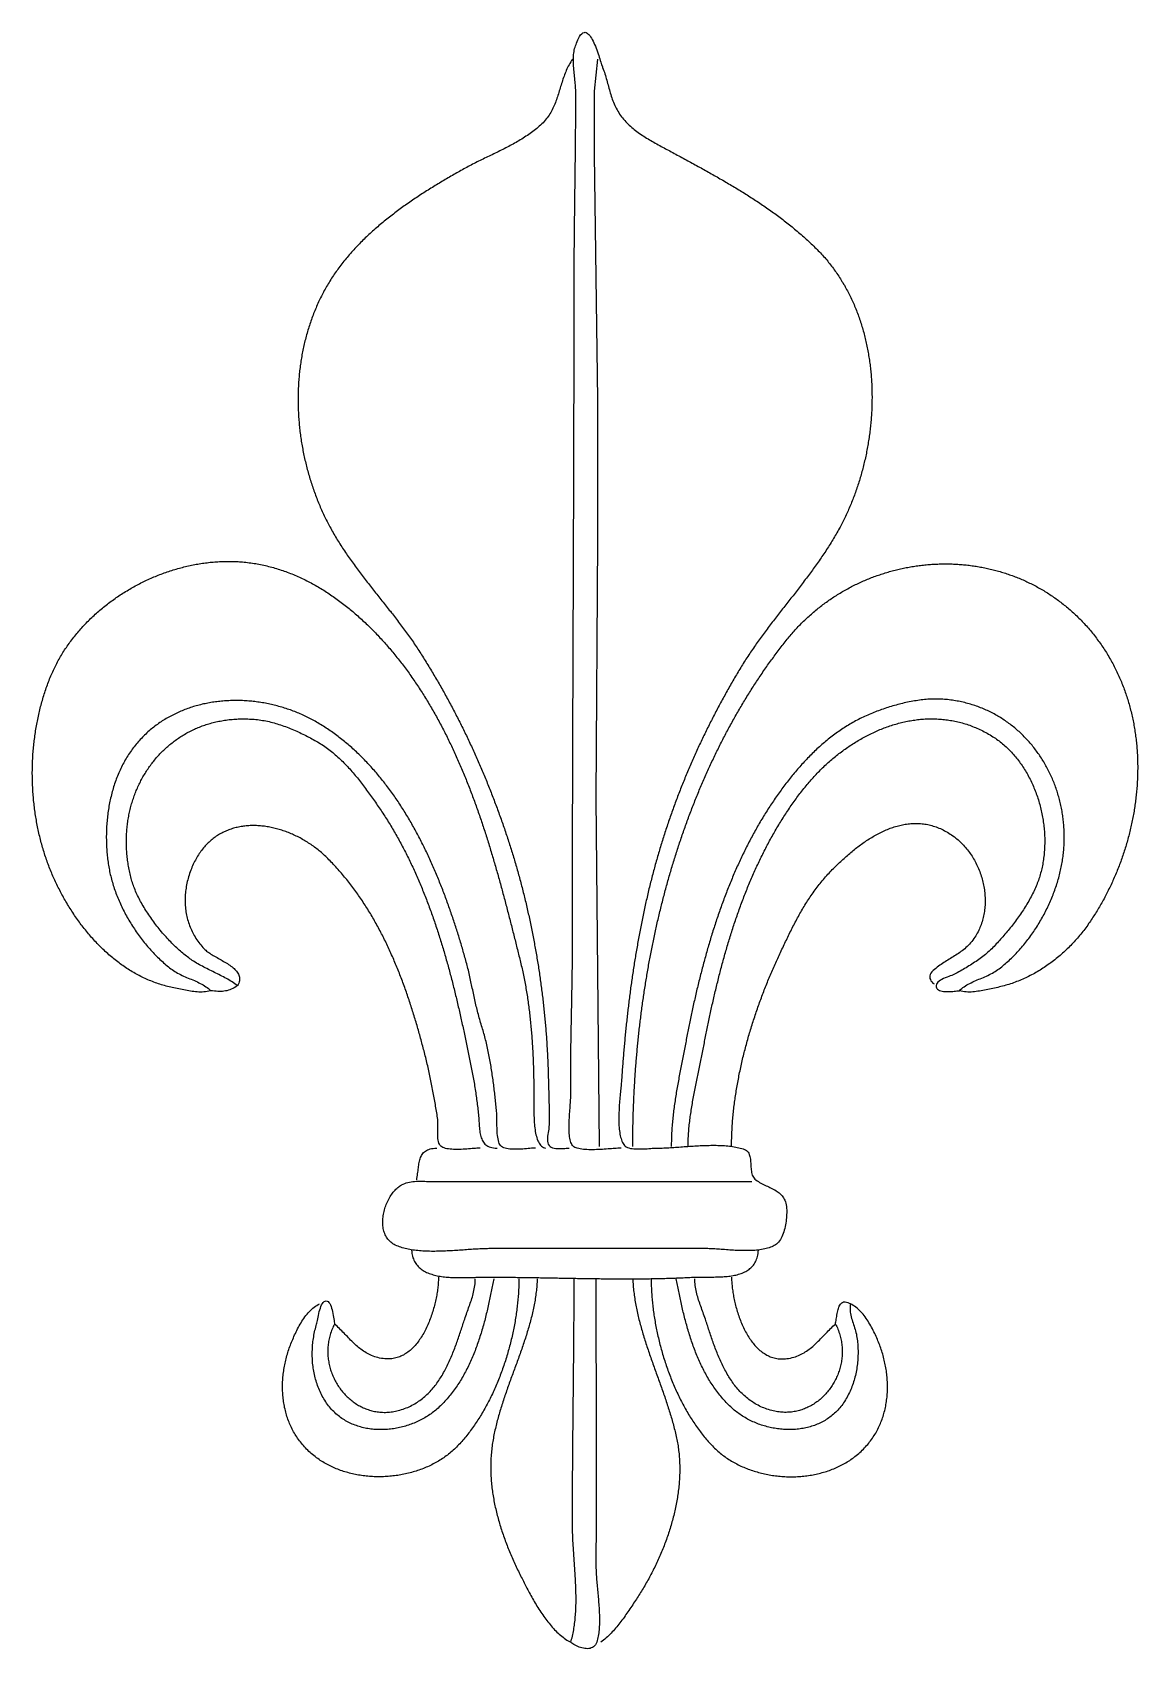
# Model space of a CAD drawing. Header units: millimetres. Extents: x 29 to 689, y 29 to 994.
import ezdxf

# ---------------------------------------------------------------- set-up
doc = ezdxf.new("R2010")
doc.units = ezdxf.units.MM
doc.layers.add('0_0_0', color=3, linetype='Continuous')

msp = doc.modelspace()

# ---------------------------------------------------------------- linework, layer by layer
at = {"layer": '0_0_0'}
for points in [[(380.52, 328.04), (379.93, 328.03), (379.26, 328.01), (378.52, 327.97), (377.7, 327.92), (376.82, 327.85), (375.88, 327.78), (374.89, 327.71), (373.86, 327.63), (372.79, 327.55), (371.68, 327.47), (370.55, 327.39), (369.39, 327.32), (368.22, 327.25), (367.04, 327.2), (365.86, 327.15), (364.69, 327.12), (363.52, 327.1), (362.36, 327.1), (361.23, 327.12), (360.13, 327.16), (359.06, 327.23), (358.03, 327.32), (357.05, 327.44), (356.11, 327.59), (355.24, 327.77), (354.43, 327.98), (353.69, 328.23), (353.02, 328.52), (352.44, 328.85), (351.95, 329.23), (351.55, 329.64), (351.19, 330.17), (350.87, 330.77), (350.6, 331.45), (350.35, 332.21), (350.15, 333.03), (349.97, 333.91), (349.83, 334.84), (349.72, 335.83), (349.63, 336.86), (349.57, 337.93), (349.53, 339.04), (349.52, 340.17), (349.52, 341.33), (349.54, 342.5), (349.57, 343.69), (349.62, 344.88), (349.68, 346.08), (349.75, 347.27), (349.82, 348.46), (349.9, 349.63), (349.98, 350.78), (350.07, 351.9), (350.15, 353), (350.23, 354.06), (350.3, 355.08), (350.37, 356.05), (350.43, 356.97), (350.47, 357.84), (350.51, 358.64), (350.53, 359.38), (350.53, 360.04), (350.52, 361.04), (350.51, 362.04), (350.5, 363.04), (350.49, 364.04), (350.48, 365.04), (350.48, 366.04), (350.48, 367.04), (350.47, 368.04), (350.47, 369.04), (350.47, 370.04), (350.47, 371.04), (350.47, 372.04), (350.47, 373.04), (350.48, 374.04), (350.48, 375.04), (350.49, 376.04), (350.49, 377.04), (350.5, 378.04), (350.51, 379.04), (350.52, 380.04), (350.53, 381.04), (350.54, 382.04), (350.55, 383.04), (350.56, 384.04), (350.57, 385.04), (350.58, 386.04), (350.6, 387.04), (350.61, 388.04), (350.63, 389.04), (350.64, 390.04), (350.66, 391.03), (350.67, 392.03), (350.69, 393.03), (350.71, 394.03), (350.72, 395.03), (350.74, 396.03), (350.76, 397.03), (350.78, 398.03), (350.8, 399.03), (350.82, 400.03), (350.84, 401.03), (350.86, 402.03), (350.88, 403.03), (350.9, 404.03), (350.92, 405.03), (350.94, 406.03), (350.96, 407.03), (350.98, 408.03), (351, 409.03), (351.02, 410.03), (351.04, 411.03), (351.06, 412.02), (351.08, 413.02), (351.1, 414.02), (351.12, 415.02), (351.14, 416.02), (351.16, 417.02), (351.18, 418.02), (351.19, 419.02), (351.21, 420.02), (351.23, 421.02), (351.25, 422.02), (351.27, 423.02), (351.29, 424.02), (351.3, 425.02), (351.32, 426.02), (351.34, 427.02), (351.35, 428.02), (351.37, 429.02), (351.38, 430.02), (351.4, 431.03), (351.41, 432.03), (351.42, 433.03), (351.43, 434.03), (351.45, 435.03), (351.46, 436.03), (351.47, 437.03), (351.48, 438.03), (351.49, 439.03), (351.49, 440.03), (351.5, 441.03), (351.51, 442.03), (351.51, 443.03), (351.52, 444.04), (351.52, 445.04), (351.52, 446.04), (351.52, 447.04), (351.52, 448.04), (351.52, 449.04), (351.52, 450.04), (351.52, 451.04), (351.52, 452.04), (351.52, 453.04), (351.52, 454.04), (351.53, 455.03), (351.53, 456.03), (351.53, 457.03), (351.53, 458.03), (351.53, 459.03), (351.53, 460.03), (351.53, 461.03), (351.53, 462.03), (351.53, 463.03), (351.53, 464.03), (351.53, 465.03), (351.53, 466.03), (351.53, 467.03), (351.53, 468.02), (351.53, 469.02), (351.53, 470.02), (351.53, 471.02), (351.53, 472.02), (351.54, 473.02), (351.54, 474.02), (351.54, 475.02), (351.54, 476.02), (351.54, 477.02), (351.54, 478.02), (351.54, 479.02), (351.54, 480.02), (351.54, 481.02), (351.55, 482.02), (351.55, 483.01), (351.55, 484.01), (351.55, 485.01), (351.55, 486.01), (351.55, 487.01), (351.55, 488.01), (351.55, 489.01), (351.56, 490.01), (351.56, 491.01), (351.56, 492.01), (351.56, 493.01), (351.56, 494.01), (351.56, 495.01), (351.57, 496.01), (351.57, 497.01), (351.57, 498.01), (351.57, 499.01), (351.57, 500.01), (351.57, 501.01), (351.58, 502.01), (351.58, 503.01), (351.58, 504.01), (351.58, 505), (351.58, 506), (351.59, 507), (351.59, 508), (351.59, 509), (351.59, 510), (351.59, 511), (351.6, 512), (351.6, 513), (351.6, 514), (351.6, 515), (351.6, 516), (351.61, 517), (351.61, 518), (351.61, 519), (351.61, 520), (351.62, 521), (351.62, 522), (351.62, 523), (351.62, 524), (351.62, 525), (351.63, 526), (351.63, 527), (351.63, 528), (351.63, 529), (351.64, 530), (351.64, 531), (351.64, 532), (351.64, 533), (351.65, 534), (351.65, 535), (351.65, 536), (351.66, 537), (351.66, 538), (351.66, 539), (351.66, 540), (351.67, 541), (351.67, 542), (351.67, 543), (351.67, 544), (351.68, 545), (351.68, 546), (351.68, 547), (351.69, 548), (351.69, 549), (351.69, 550), (351.69, 551), (351.7, 552), (351.7, 553), (351.7, 554), (351.71, 555), (351.71, 556), (351.71, 557), (351.72, 558), (351.72, 559), (351.72, 560), (351.73, 561), (351.73, 562), (351.73, 563), (351.73, 564), (351.74, 565), (351.74, 566), (351.74, 567), (351.75, 568), (351.75, 569), (351.75, 570), (351.76, 571), (351.76, 572), (351.76, 573), (351.77, 574), (351.77, 575), (351.77, 576), (351.78, 577), (351.78, 578), (351.78, 579), (351.79, 580), (351.79, 581), (351.79, 582), (351.8, 583), (351.8, 584), (351.81, 585), (351.81, 586), (351.81, 587), (351.82, 588), (351.82, 589), (351.82, 590), (351.83, 591), (351.83, 592), (351.83, 593), (351.84, 594), (351.84, 595), (351.84, 596), (351.85, 597), (351.85, 598), (351.85, 599), (351.86, 600), (351.86, 601), (351.87, 602), (351.87, 603), (351.87, 604), (351.88, 605), (351.88, 606), (351.88, 607), (351.89, 608), (351.89, 609), (351.9, 610), (351.9, 611), (351.9, 612), (351.91, 613), (351.91, 614), (351.91, 615), (351.92, 616.01), (351.92, 617.01), (351.93, 618.01), (351.93, 619.01), (351.93, 620.01), (351.94, 621.01), (351.94, 622.01), (351.94, 623.01), (351.95, 624.01), (351.95, 625.01), (351.96, 626.01), (351.96, 627.01), (351.96, 628.01), (351.97, 629.01), (351.97, 630.01), (351.97, 631.01), (351.98, 632.01), (351.98, 633.01), (351.99, 634.01), (351.99, 635.01), (351.99, 636.01), (352, 637.01), (352, 638.01), (352, 639.01), (352.01, 640.01), (352.01, 641.01), (352.02, 642.01), (352.02, 643.01), (352.02, 644.01), (352.03, 645.01), (352.03, 646.01), (352.04, 647.01), (352.04, 648.01), (352.04, 649.02), (352.05, 650.02), (352.05, 651.02), (352.05, 652.02), (352.06, 653.02), (352.06, 654.02), (352.07, 655.02), (352.07, 656.02), (352.07, 657.02), (352.08, 658.02), (352.08, 659.02), (352.09, 660.02), (352.09, 661.02), (352.09, 662.02), (352.1, 663.02), (352.1, 664.02), (352.1, 665.02), (352.11, 666.02), (352.11, 667.02), (352.12, 668.02), (352.12, 669.02), (352.12, 670.02), (352.13, 671.02), (352.13, 672.02), (352.13, 673.02), (352.14, 674.02), (352.14, 675.02), (352.15, 676.02), (352.15, 677.02), (352.15, 678.02), (352.16, 679.03), (352.16, 680.03), (352.16, 681.03), (352.17, 682.03), (352.17, 683.03), (352.18, 684.03), (352.18, 685.03), (352.18, 686.03), (352.19, 687.03), (352.19, 688.03), (352.19, 689.03), (352.2, 690.03), (352.2, 691.03), (352.2, 692.03), (352.21, 693.03), (352.21, 694.03), (352.21, 695.03), (352.22, 696.03), (352.22, 697.03), (352.23, 698.03), (352.23, 699.03), (352.23, 700.03), (352.24, 701.03), (352.24, 702.03), (352.24, 703.03), (352.25, 704.03), (352.25, 705.03), (352.25, 706.03), (352.26, 707.03), (352.26, 708.03), (352.26, 709.04), (352.27, 710.04), (352.27, 711.04), (352.27, 712.04), (352.28, 713.04), (352.28, 714.04), (352.28, 715.04), (352.29, 716.04), (352.29, 717.04), (352.29, 718.04), (352.3, 719.04), (352.3, 720.04), (352.3, 721.04), (352.31, 722.04), (352.31, 723.04), (352.31, 724.04), (352.32, 725.04), (352.32, 726.04), (352.32, 727.04), (352.33, 728.04), (352.33, 729.04), (352.33, 730.04), (352.34, 731.04), (352.34, 732.04), (352.34, 733.04), (352.34, 734.04), (352.35, 735.04), (352.35, 736.04), (352.35, 737.04), (352.36, 738.04), (352.36, 739.04), (352.36, 740.04), (352.36, 741.04), (352.37, 742.04), (352.37, 743.04), (352.37, 744.04), (352.38, 745.04), (352.38, 746.04), (352.38, 747.04), (352.38, 748.05), (352.39, 749.05), (352.39, 750.05), (352.39, 751.05), (352.4, 752.05), (352.4, 753.05), (352.4, 754.05), (352.4, 755.05), (352.41, 756.05), (352.41, 757.05), (352.41, 758.05), (352.41, 759.05), (352.42, 760.05), (352.42, 761.05), (352.42, 762.05), (352.42, 763.05), (352.43, 764.05), (352.43, 765.05), (352.43, 766.05), (352.43, 767.05), (352.44, 768.05), (352.44, 769.05), (352.44, 770.05), (352.44, 771.05), (352.44, 772.05), (352.45, 773.05), (352.45, 774.05), (352.45, 775.05), (352.45, 776.05), (352.45, 777.05), (352.46, 778.05), (352.46, 779.05), (352.46, 780.05), (352.46, 781.05), (352.46, 782.05), (352.47, 783.05), (352.47, 784.05), (352.47, 785.05), (352.47, 786.05), (352.47, 787.05), (352.48, 788.05), (352.48, 789.05), (352.48, 790.05), (352.48, 791.05), (352.48, 792.05), (352.48, 793.05), (352.49, 794.05), (352.49, 795.05), (352.49, 796.05), (352.49, 797.05), (352.49, 798.05), (352.49, 799.05), (352.49, 800.05), (352.5, 801.05), (352.5, 802.05), (352.5, 803.05), (352.5, 804.05), (352.5, 805.05), (352.5, 806.05), (352.5, 807.05), (352.51, 808.05), (352.51, 809.05), (352.51, 810.05), (352.51, 811.05), (352.51, 812.05), (352.51, 813.05), (352.51, 814.05), (352.51, 815.05), (352.51, 816.05), (352.51, 817.05), (352.52, 818.05), (352.52, 819.05), (352.52, 820.05), (352.52, 821.05), (352.52, 822.05), (352.52, 823.05), (352.52, 824.05), (352.52, 825.05), (352.52, 826.04), (352.52, 827.04), (352.52, 828.04), (352.52, 829.04), (352.52, 830.04), (352.52, 831.04), (352.52, 832.04), (352.52, 833.04), (352.52, 834.04), (352.52, 835.04), (352.52, 836.04), (352.52, 837.04), (352.52, 838.04), (352.52, 839.04), (352.52, 840.04), (352.52, 841.04), (352.52, 842.04), (352.53, 843.04), (352.53, 844.04), (352.53, 845.05), (352.53, 846.05), (352.53, 847.05), (352.54, 848.05), (352.54, 849.05), (352.54, 850.05), (352.55, 851.05), (352.55, 852.05), (352.56, 853.05), (352.56, 854.05), (352.57, 855.05), (352.57, 856.05), (352.58, 857.05), (352.59, 858.05), (352.59, 859.05), (352.6, 860.05), (352.61, 861.05), (352.62, 862.05), (352.62, 863.05), (352.63, 864.05), (352.64, 865.05), (352.65, 866.05), (352.66, 867.05), (352.67, 868.05), (352.68, 869.05), (352.69, 870.05), (352.69, 871.05), (352.7, 872.05), (352.71, 873.05), (352.73, 874.05), (352.74, 875.05), (352.75, 876.05), (352.76, 877.05), (352.77, 878.05), (352.78, 879.05), (352.79, 880.05), (352.8, 881.05), (352.81, 882.05), (352.83, 883.05), (352.84, 884.05), (352.85, 885.04), (352.86, 886.04), (352.87, 887.04), (352.89, 888.04), (352.9, 889.04), (352.91, 890.04), (352.92, 891.04), (352.94, 892.04), (352.95, 893.04), (352.96, 894.04), (352.97, 895.04), (352.99, 896.04), (353, 897.04), (353.01, 898.04), (353.02, 899.04), (353.04, 900.04), (353.05, 901.03), (353.06, 902.03), (353.07, 903.03), (353.09, 904.03), (353.1, 905.03), (353.11, 906.03), (353.13, 907.03), (353.14, 908.03), (353.15, 909.03), (353.16, 910.03), (353.17, 911.03), (353.19, 912.03), (353.2, 913.03), (353.21, 914.03), (353.22, 915.03), (353.23, 916.03), (353.25, 917.03), (353.26, 918.03), (353.27, 919.02), (353.28, 920.02), (353.29, 921.02), (353.3, 922.02), (353.31, 923.02), (353.32, 924.02), (353.33, 925.02), (353.34, 926.02), (353.35, 927.02), (353.36, 928.02), (353.37, 929.02), (353.38, 930.02), (353.39, 931.02), (353.4, 932.02), (353.41, 933.02), (353.42, 934.02), (353.42, 935.02), (353.43, 936.02), (353.44, 937.02), (353.45, 938.02), (353.45, 939.02), (353.46, 940.02), (353.47, 941.02), (353.47, 942.02), (353.48, 943.03), (353.49, 944.03), (353.49, 945.03), (353.5, 946.03), (353.5, 947.03), (353.5, 948.03), (353.51, 949.03), (353.51, 950.03), (353.51, 951.03), (353.52, 952.03), (353.52, 953.03), (353.52, 954.04), (353.52, 955.04), (353.52, 956.04), (353.52, 957.04), (353.52, 958.04), (353.51, 958.93), (353.48, 959.84), (353.43, 960.77), (353.37, 961.72), (353.29, 962.69), (353.2, 963.67), (353.1, 964.66), (352.99, 965.66), (352.88, 966.68), (352.77, 967.7), (352.66, 968.73), (352.55, 969.76), (352.45, 970.79), (352.35, 971.82), (352.27, 972.85), (352.19, 973.88), (352.13, 974.9), (352.09, 975.92), (352.07, 976.92), (352.07, 977.91), (352.09, 978.89), (352.13, 979.86), (352.21, 980.81), (352.32, 981.74), (352.46, 982.65), (352.63, 983.53), (352.84, 984.4), (353.09, 985.23), (353.39, 986.04), (353.68, 986.81), (354.01, 987.72), (354.37, 988.71), (354.79, 989.74), (355.26, 990.76), (355.79, 991.73), (356.39, 992.6), (357.06, 993.32), (357.81, 993.84), (358.64, 994.12), (359.19, 994.13), (359.73, 994), (360.27, 993.73), (360.8, 993.33), (361.33, 992.82), (361.85, 992.2), (362.36, 991.49), (362.86, 990.69), (363.35, 989.82), (363.83, 988.88), (364.3, 987.89), (364.75, 986.85), (365.2, 985.78), (365.62, 984.69), (366.04, 983.59), (366.44, 982.48), (366.82, 981.38), (367.18, 980.29), (367.53, 979.24), (367.86, 978.22), (368.16, 977.25), (368.45, 976.35), (368.72, 975.51), (368.96, 974.74), (369.18, 974.07), (369.38, 973.5), (369.55, 973.04), (369.91, 972.12), (370.24, 971.2), (370.57, 970.27), (370.87, 969.33), (371.17, 968.39), (371.46, 967.45), (371.73, 966.5), (372, 965.55), (372.27, 964.6), (372.53, 963.65), (372.79, 962.69), (373.05, 961.74), (373.31, 960.79), (373.57, 959.83), (373.84, 958.88), (374.12, 957.94), (374.41, 956.99), (374.7, 956.06), (375.01, 955.12), (375.33, 954.19), (375.67, 953.27), (376.03, 952.35), (376.4, 951.45), (376.79, 950.55), (377.21, 949.65), (377.65, 948.77), (378.12, 947.9), (378.62, 947.04), (379.14, 946.19), (379.69, 945.37), (380.25, 944.56), (380.84, 943.76), (381.45, 942.99), (382.07, 942.23), (382.72, 941.49), (383.38, 940.77), (384.06, 940.06), (384.75, 939.37), (385.46, 938.69), (386.19, 938.03), (386.93, 937.38), (387.68, 936.74), (388.45, 936.12), (389.23, 935.51), (390.02, 934.91), (390.82, 934.32), (391.63, 933.74), (392.45, 933.18), (393.28, 932.62), (394.11, 932.07), (394.96, 931.53), (395.81, 931), (396.66, 930.48), (397.52, 929.97), (398.39, 929.46), (399.25, 928.96), (400.12, 928.47), (401, 927.98), (401.87, 927.49), (402.74, 927.01), (403.62, 926.54), (404.49, 926.07), (405.36, 925.6), (406.23, 925.13), (407.1, 924.67), (407.96, 924.21), (408.82, 923.75), (409.68, 923.29), (410.52, 922.83), (411.42, 922.35), (412.31, 921.86), (413.2, 921.38), (414.09, 920.89), (414.99, 920.41), (415.88, 919.93), (416.77, 919.44), (417.66, 918.96), (418.54, 918.48), (419.43, 917.99), (420.32, 917.51), (421.2, 917.03), (422.09, 916.54), (422.98, 916.06), (423.86, 915.58), (424.74, 915.09), (425.62, 914.61), (426.51, 914.12), (427.39, 913.64), (428.27, 913.15), (429.14, 912.67), (430.02, 912.18), (430.9, 911.69), (431.78, 911.21), (432.65, 910.72), (433.52, 910.23), (434.4, 909.74), (435.27, 909.25), (436.14, 908.75), (437.01, 908.26), (437.88, 907.77), (438.75, 907.27), (439.61, 906.77), (440.48, 906.28), (441.34, 905.78), (442.2, 905.28), (443.07, 904.77), (443.93, 904.27), (444.78, 903.77), (445.64, 903.26), (446.5, 902.75), (447.35, 902.24), (448.21, 901.73), (449.06, 901.22), (449.91, 900.7), (450.76, 900.18), (451.61, 899.66), (452.46, 899.14), (453.3, 898.62), (454.15, 898.09), (454.99, 897.57), (455.83, 897.04), (456.67, 896.5), (457.51, 895.97), (458.34, 895.43), (459.18, 894.89), (460.01, 894.35), (460.85, 893.81), (461.68, 893.26), (462.5, 892.71), (463.33, 892.16), (464.16, 891.6), (464.98, 891.05), (465.8, 890.48), (466.62, 889.92), (467.44, 889.35), (468.26, 888.78), (469.07, 888.21), (469.88, 887.64), (470.7, 887.06), (471.5, 886.47), (472.31, 885.89), (473.12, 885.3), (473.92, 884.71), (474.72, 884.11), (475.52, 883.51), (476.32, 882.91), (477.12, 882.3), (477.91, 881.69), (478.7, 881.07), (479.49, 880.46), (480.28, 879.83), (481.06, 879.21), (481.85, 878.58), (482.63, 877.94), (483.41, 877.31), (484.19, 876.66), (484.96, 876.02), (485.73, 875.37), (486.51, 874.71), (487.27, 874.05), (488.04, 873.39), (488.8, 872.72), (489.57, 872.05), (490.32, 871.37), (491.08, 870.69), (491.84, 870), (492.59, 869.31), (493.34, 868.61), (494.09, 867.91), (494.83, 867.21), (495.57, 866.5), (496.31, 865.78), (496.99, 865.12), (497.65, 864.46), (498.31, 863.79), (498.96, 863.11), (499.6, 862.43), (500.24, 861.75), (500.87, 861.06), (501.49, 860.36), (502.11, 859.66), (502.71, 858.95), (503.31, 858.24), (503.91, 857.53), (504.49, 856.81), (505.07, 856.08), (505.64, 855.36), (506.21, 854.62), (506.77, 853.88), (507.32, 853.14), (507.86, 852.39), (508.4, 851.64), (508.93, 850.89), (509.45, 850.13), (509.97, 849.36), (510.48, 848.59), (510.98, 847.82), (511.48, 847.04), (511.97, 846.26), (512.45, 845.48), (512.93, 844.69), (513.39, 843.89), (513.86, 843.1), (514.31, 842.3), (514.76, 841.49), (515.2, 840.68), (515.64, 839.87), (516.06, 839.05), (516.49, 838.24), (516.9, 837.41), (517.31, 836.59), (517.71, 835.76), (518.11, 834.92), (518.49, 834.09), (518.88, 833.25), (519.25, 832.4), (519.62, 831.56), (519.98, 830.71), (520.34, 829.86), (520.69, 829), (521.03, 828.14), (521.37, 827.28), (521.7, 826.42), (522.02, 825.55), (522.34, 824.68), (522.65, 823.81), (522.95, 822.93), (523.25, 822.05), (523.54, 821.17), (523.82, 820.29), (524.1, 819.4), (524.38, 818.52), (524.64, 817.63), (524.9, 816.73), (525.15, 815.84), (525.4, 814.94), (525.64, 814.04), (525.88, 813.14), (526.11, 812.23), (526.33, 811.33), (526.55, 810.42), (526.76, 809.51), (526.96, 808.6), (527.16, 807.68), (527.35, 806.77), (527.54, 805.85), (527.72, 804.93), (527.89, 804.01), (528.06, 803.09), (528.22, 802.16), (528.37, 801.24), (528.52, 800.31), (528.67, 799.38), (528.8, 798.45), (528.94, 797.52), (529.06, 796.59), (529.18, 795.65), (529.3, 794.72), (529.4, 793.78), (529.51, 792.85), (529.6, 791.91), (529.69, 790.97), (529.78, 790.03), (529.86, 789.09), (529.93, 788.14), (530, 787.2), (530.06, 786.26), (530.12, 785.31), (530.17, 784.37), (530.21, 783.42), (530.25, 782.48), (530.28, 781.53), (530.31, 780.58), (530.33, 779.64), (530.35, 778.69), (530.36, 777.74), (530.37, 776.79), (530.37, 775.84), (530.36, 774.89), (530.35, 773.95), (530.33, 773), (530.31, 772.05), (530.28, 771.1), (530.25, 770.15), (530.21, 769.2), (530.17, 768.25), (530.12, 767.3), (530.06, 766.36), (530, 765.41), (529.93, 764.46), (529.86, 763.51), (529.79, 762.57), (529.71, 761.62), (529.62, 760.68), (529.53, 759.73), (529.43, 758.79), (529.33, 757.84), (529.22, 756.9), (529.1, 755.96), (528.99, 755.02), (528.86, 754.08), (528.73, 753.14), (528.6, 752.2), (528.46, 751.26), (528.31, 750.33), (528.17, 749.39), (528.01, 748.46), (527.85, 747.53), (527.69, 746.6), (527.52, 745.67), (527.34, 744.74), (527.16, 743.81), (526.98, 742.89), (526.79, 741.96), (526.59, 741.04), (526.39, 740.12), (526.19, 739.2), (525.98, 738.28), (525.76, 737.37), (525.54, 736.46), (525.32, 735.54), (525.09, 734.63), (524.86, 733.73), (524.62, 732.82), (524.38, 731.92), (524.13, 731.02), (523.87, 730.12), (523.62, 729.22), (523.35, 728.32), (523.09, 727.43), (522.81, 726.54), (522.54, 725.65), (522.26, 724.77), (521.97, 723.89), (521.68, 723.01), (521.38, 722.13), (521.08, 721.25), (520.78, 720.38), (520.47, 719.51), (520.16, 718.65), (519.84, 717.78), (519.52, 716.92), (519.19, 716.06), (518.86, 715.21), (518.52, 714.36), (518.18, 713.51), (517.84, 712.66), (517.49, 711.82), (517.13, 710.98), (516.77, 710.15), (516.41, 709.31), (516.04, 708.49), (515.67, 707.66), (515.3, 706.84), (514.92, 706.02), (514.53, 705.2), (514.14, 704.39), (513.75, 703.59), (513.35, 702.78), (512.95, 701.98), (512.55, 701.19), (512.14, 700.39), (511.72, 699.61), (511.31, 698.82), (510.88, 698.04), (510.41, 697.18), (509.93, 696.31), (509.44, 695.45), (508.95, 694.6), (508.46, 693.74), (507.95, 692.89), (507.45, 692.04), (506.94, 691.19), (506.43, 690.34), (505.91, 689.5), (505.38, 688.66), (504.86, 687.82), (504.32, 686.98), (503.79, 686.15), (503.25, 685.32), (502.7, 684.49), (502.16, 683.66), (501.61, 682.83), (501.05, 682), (500.49, 681.18), (499.93, 680.36), (499.37, 679.54), (498.8, 678.72), (498.23, 677.9), (497.65, 677.09), (497.07, 676.27), (496.49, 675.46), (495.91, 674.65), (495.33, 673.84), (494.74, 673.03), (494.15, 672.22), (493.55, 671.42), (492.96, 670.61), (492.36, 669.81), (491.76, 669), (491.16, 668.2), (490.56, 667.4), (489.95, 666.6), (489.35, 665.8), (488.74, 665), (488.13, 664.2), (487.52, 663.41), (486.9, 662.61), (486.29, 661.81), (485.68, 661.02), (485.06, 660.22), (484.44, 659.43), (483.83, 658.63), (483.21, 657.84), (482.59, 657.04), (481.97, 656.25), (481.35, 655.46), (480.73, 654.66), (480.11, 653.87), (479.49, 653.08), (478.87, 652.28), (478.25, 651.49), (477.63, 650.69), (477.01, 649.9), (476.39, 649.11), (475.77, 648.31), (475.15, 647.52), (474.54, 646.72), (473.92, 645.93), (473.3, 645.13), (472.69, 644.33), (472.07, 643.54), (471.46, 642.74), (470.85, 641.94), (470.24, 641.14), (469.63, 640.34), (469.02, 639.54), (468.41, 638.74), (467.81, 637.94), (467.2, 637.13), (466.6, 636.33), (466.01, 635.52), (465.41, 634.72), (464.81, 633.91), (464.22, 633.1), (463.63, 632.29), (463.04, 631.48), (462.46, 630.67), (461.88, 629.85), (461.3, 629.03), (460.72, 628.22), (460.15, 627.4), (459.58, 626.58), (459.01, 625.76), (458.44, 624.93), (457.88, 624.11), (457.33, 623.28), (456.77, 622.45), (456.22, 621.62), (455.67, 620.78), (455.13, 619.95), (454.59, 619.11), (454.06, 618.27), (453.53, 617.43), (453, 616.59), (452.48, 615.74), (451.96, 614.89), (451.45, 614.04), (450.93, 613.17), (450.41, 612.31), (449.89, 611.44), (449.38, 610.57), (448.87, 609.7), (448.36, 608.83), (447.85, 607.96), (447.35, 607.09), (446.84, 606.22), (446.34, 605.34), (445.84, 604.47), (445.35, 603.6), (444.85, 602.72), (444.36, 601.85), (443.86, 600.97), (443.38, 600.09), (442.89, 599.22), (442.4, 598.34), (441.92, 597.46), (441.44, 596.58), (440.96, 595.7), (440.48, 594.82), (440, 593.94), (439.53, 593.06), (439.06, 592.18), (438.59, 591.3), (438.12, 590.41), (437.65, 589.53), (437.19, 588.64), (436.72, 587.76), (436.26, 586.87), (435.81, 585.99), (435.35, 585.1), (434.89, 584.21), (434.44, 583.32), (433.99, 582.43), (433.54, 581.54), (433.1, 580.65), (432.65, 579.76), (432.21, 578.87), (431.77, 577.98), (431.33, 577.08), (430.89, 576.19), (430.46, 575.29), (430.02, 574.4), (429.59, 573.5), (429.16, 572.6), (428.74, 571.71), (428.31, 570.81), (427.89, 569.91), (427.47, 569.01), (427.05, 568.11), (426.63, 567.21), (426.22, 566.31), (425.8, 565.4), (425.39, 564.5), (424.98, 563.59), (424.58, 562.69), (424.17, 561.78), (423.77, 560.88), (423.37, 559.97), (422.97, 559.06), (422.57, 558.15), (422.18, 557.24), (421.78, 556.33), (421.39, 555.42), (421, 554.51), (420.61, 553.6), (420.23, 552.69), (419.84, 551.77), (419.46, 550.86), (419.08, 549.94), (418.71, 549.03), (418.33, 548.11), (417.96, 547.19), (417.58, 546.27), (417.22, 545.35), (416.85, 544.43), (416.48, 543.51), (416.12, 542.59), (415.76, 541.67), (415.4, 540.74), (415.04, 539.82), (414.68, 538.9), (414.33, 537.97), (413.98, 537.04), (413.63, 536.12), (413.28, 535.19), (412.93, 534.26), (412.59, 533.33), (412.25, 532.4), (411.91, 531.47), (411.57, 530.53), (411.24, 529.6), (410.9, 528.67), (410.57, 527.73), (410.24, 526.8), (409.91, 525.86), (409.59, 524.92), (409.26, 523.99), (408.94, 523.05), (408.62, 522.11), (408.3, 521.17), (407.99, 520.23), (407.67, 519.28), (407.36, 518.34), (407.05, 517.4), (406.74, 516.45), (406.44, 515.51), (406.13, 514.56), (405.83, 513.61), (405.53, 512.66), (405.23, 511.71), (404.94, 510.76), (404.64, 509.81), (404.35, 508.86), (404.06, 507.91), (403.77, 506.95), (403.49, 506), (403.2, 505.04), (402.92, 504.09), (402.64, 503.13), (402.36, 502.17), (402.09, 501.21), (401.81, 500.25), (401.54, 499.29), (401.27, 498.33), (401, 497.37), (400.74, 496.41), (400.47, 495.44), (400.21, 494.48), (399.95, 493.51), (399.69, 492.54), (399.44, 491.58), (399.18, 490.61), (398.93, 489.64), (398.68, 488.67), (398.43, 487.69), (398.19, 486.72), (397.94, 485.75), (397.7, 484.77), (397.46, 483.8), (397.22, 482.82), (396.99, 481.84), (396.75, 480.87), (396.52, 479.89), (396.29, 478.91), (396.06, 477.93), (395.84, 476.94), (395.61, 475.96), (395.39, 474.98), (395.17, 473.99), (394.95, 473), (394.74, 472.02), (394.53, 471.03), (394.31, 470.04), (394.1, 469.04), (393.89, 468.05), (393.68, 467.05), (393.48, 466.06), (393.28, 465.06), (393.07, 464.07), (392.87, 463.08), (392.67, 462.08), (392.48, 461.09), (392.28, 460.1), (392.09, 459.11), (391.9, 458.12), (391.71, 457.13), (391.52, 456.14), (391.34, 455.16), (391.15, 454.17), (390.97, 453.18), (390.79, 452.19), (390.61, 451.21), (390.44, 450.22), (390.26, 449.23), (390.09, 448.25), (389.91, 447.26), (389.74, 446.28), (389.58, 445.29), (389.41, 444.31), (389.24, 443.33), (389.08, 442.34), (388.92, 441.36), (388.76, 440.38), (388.6, 439.39), (388.44, 438.41), (388.29, 437.43), (388.13, 436.45), (387.98, 435.46), (387.83, 434.48), (387.68, 433.5), (387.53, 432.52), (387.39, 431.54), (387.24, 430.55), (387.1, 429.57), (386.96, 428.59), (386.82, 427.61), (386.68, 426.63), (386.54, 425.65), (386.41, 424.66), (386.27, 423.68), (386.14, 422.7), (386.01, 421.72), (385.88, 420.74), (385.75, 419.75), (385.63, 418.77), (385.5, 417.79), (385.38, 416.81), (385.25, 415.82), (385.13, 414.84), (385.01, 413.86), (384.89, 412.87), (384.78, 411.89), (384.66, 410.9), (384.55, 409.92), (384.43, 408.93), (384.32, 407.95), (384.21, 406.96), (384.1, 405.97), (383.99, 404.99), (383.89, 404), (383.78, 403.01), (383.67, 402.02), (383.57, 401.04), (383.47, 400.05), (383.37, 399.06), (383.27, 398.07), (383.17, 397.08), (383.07, 396.09), (382.98, 395.09), (382.88, 394.1), (382.79, 393.11), (382.7, 392.11), (382.61, 391.12), (382.51, 390.13), (382.43, 389.13), (382.34, 388.13), (382.25, 387.14), (382.16, 386.14), (382.08, 385.14), (382, 384.14), (381.91, 383.14), (381.83, 382.14), (381.75, 381.14), (381.67, 380.13), (381.59, 379.13), (381.51, 378.13), (381.44, 377.12), (381.36, 376.11), (381.29, 375.11), (381.21, 374.1), (381.14, 373.09), (381.07, 372.08), (381, 371.07), (380.93, 370.05), (380.86, 369.04), (380.81, 368.37), (380.75, 367.65), (380.68, 366.88), (380.61, 366.07), (380.53, 365.22), (380.44, 364.33), (380.35, 363.4), (380.25, 362.44), (380.16, 361.45), (380.06, 360.44), (379.96, 359.39), (379.87, 358.33), (379.77, 357.24), (379.68, 356.14), (379.59, 355.02), (379.51, 353.89), (379.44, 352.75), (379.37, 351.61), (379.32, 350.46), (379.27, 349.31), (379.23, 348.16), (379.21, 347.02), (379.2, 345.88), (379.2, 344.76), (379.22, 343.64), (379.26, 342.54), (379.31, 341.46), (379.38, 340.4), (379.48, 339.36), (379.59, 338.34), (379.73, 337.36), (379.89, 336.4), (380.07, 335.48), (380.28, 334.6), (380.51, 333.76), (380.78, 332.95), (381.07, 332.19), (381.39, 331.48), (381.74, 330.82), (382.13, 330.21), (382.55, 329.65), (383.05, 329.17), (383.67, 328.76), (384.4, 328.42), (385.23, 328.14), (386.15, 327.92), (387.13, 327.76), (388.18, 327.64), (389.27, 327.57), (390.4, 327.53), (391.55, 327.53), (392.71, 327.55), (393.87, 327.6), (395.01, 327.65), (396.12, 327.72), (397.2, 327.8), (398.22, 327.87), (399.17, 327.94), (400.05, 327.99), (400.84, 328.03), (401.52, 328.04), (402.42, 328.05), (403.33, 328.06), (404.25, 328.08), (405.18, 328.11), (406.13, 328.15), (407.09, 328.19), (408.06, 328.24), (409.04, 328.29), (410.03, 328.35), (411.02, 328.41), (412.03, 328.48), (413.04, 328.55), (414.07, 328.62), (415.09, 328.69), (416.13, 328.76), (417.17, 328.84), (418.21, 328.92), (419.26, 328.99), (420.32, 329.07), (421.38, 329.14), (422.44, 329.21), (423.5, 329.28), (424.56, 329.35), (425.63, 329.41), (426.69, 329.47), (427.76, 329.53), (428.82, 329.58), (429.88, 329.62), (430.94, 329.66), (432, 329.69), (433.06, 329.71), (434.11, 329.73), (435.15, 329.74), (436.2, 329.74), (437.23, 329.73), (438.26, 329.71), (439.29, 329.68), (440.3, 329.64), (441.31, 329.59), (442.32, 329.52), (443.31, 329.44), (444.29, 329.35), (445.26, 329.25), (446.22, 329.13), (447.17, 329), (448.11, 328.85), (449.04, 328.69), (449.95, 328.51), (450.85, 328.31), (451.74, 328.09), (452.61, 327.86), (453.47, 327.61), (454.23, 327.32), (454.9, 326.97), (455.48, 326.55), (455.98, 326.07), (456.4, 325.54), (456.76, 324.96), (457.05, 324.33), (457.28, 323.66), (457.47, 322.96), (457.62, 322.22), (457.73, 321.46), (457.82, 320.68), (457.88, 319.88), (457.93, 319.07), (457.97, 318.25), (458.01, 317.43), (458.06, 316.61), (458.13, 315.8), (458.21, 315), (458.32, 314.21), (458.47, 313.45), (458.66, 312.71), (458.89, 312), (459.18, 311.32), (459.54, 310.69), (459.96, 310.1), (460.46, 309.55), (461.04, 309.06), (461.77, 308.55), (462.52, 308.06), (463.27, 307.6), (464.04, 307.17), (464.81, 306.76), (465.59, 306.36), (466.37, 305.98), (467.15, 305.61), (467.93, 305.25), (468.7, 304.9), (469.46, 304.54), (470.22, 304.18), (470.96, 303.81), (471.68, 303.44), (472.39, 303.05), (473.08, 302.64), (473.75, 302.22), (474.39, 301.77), (475, 301.29), (475.59, 300.78), (476.14, 300.24), (476.66, 299.66), (477.15, 299.04), (477.59, 298.38), (477.99, 297.67), (478.35, 296.9), (478.66, 296.08), (478.92, 295.21), (479.14, 294.27), (479.29, 293.26), (479.4, 292.19), (479.44, 291.04), (479.44, 290.22), (479.43, 289.35), (479.39, 288.43), (479.33, 287.47), (479.26, 286.47), (479.16, 285.44), (479.03, 284.39), (478.88, 283.33), (478.7, 282.26), (478.5, 281.18), (478.26, 280.12), (477.99, 279.06), (477.69, 278.03), (477.36, 277.03), (476.99, 276.05), (476.59, 275.12), (476.14, 274.24), (475.66, 273.41), (475.14, 272.65), (474.57, 271.95), (473.96, 271.32), (473.31, 270.78), (472.66, 270.34), (471.98, 269.92), (471.26, 269.54), (470.5, 269.19), (469.72, 268.87), (468.9, 268.57), (468.06, 268.31), (467.18, 268.06), (466.29, 267.85), (465.37, 267.66), (464.42, 267.49), (463.46, 267.34), (462.48, 267.22), (461.48, 267.11), (460.46, 267.03), (459.43, 266.96), (458.39, 266.91), (457.34, 266.87), (456.27, 266.85), (455.2, 266.84), (454.13, 266.85), (453.05, 266.87), (451.97, 266.89), (450.88, 266.93), (449.8, 266.97), (448.72, 267.03), (447.64, 267.09), (446.57, 267.15), (445.51, 267.22), (444.45, 267.29), (443.41, 267.36), (442.38, 267.44), (441.36, 267.51), (440.36, 267.59), (439.37, 267.66), (438.4, 267.73), (437.45, 267.79), (436.53, 267.85), (435.63, 267.91), (434.75, 267.95), (433.9, 267.99), (433.08, 268.02), (432.28, 268.03), (431.52, 268.04), (302.52, 268.04), (301.66, 268.04), (300.79, 268.02), (299.9, 268), (298.99, 267.98), (298.07, 267.94), (297.14, 267.91), (296.2, 267.86), (295.25, 267.81), (294.28, 267.76), (293.31, 267.7), (292.33, 267.64), (291.33, 267.57), (290.33, 267.51), (289.32, 267.44), (288.3, 267.37), (287.28, 267.3), (286.25, 267.22), (285.21, 267.15), (284.17, 267.08), (283.12, 267.01), (282.08, 266.94), (281.02, 266.88), (279.97, 266.81), (278.91, 266.75), (277.85, 266.69), (276.79, 266.64), (275.73, 266.59), (274.67, 266.55), (273.61, 266.51), (272.55, 266.48), (271.49, 266.46), (270.44, 266.44), (269.39, 266.43), (268.34, 266.43), (267.29, 266.43), (266.26, 266.45), (265.22, 266.47), (264.2, 266.51), (263.17, 266.55), (262.16, 266.61), (261.15, 266.68), (260.16, 266.76), (259.17, 266.86), (258.19, 266.96), (257.22, 267.08), (256.26, 267.22), (255.31, 267.37), (254.37, 267.53), (253.45, 267.71), (252.54, 267.91), (251.64, 268.12), (250.76, 268.35), (249.89, 268.6), (249.03, 268.87), (248.19, 269.15), (247.37, 269.46), (246.57, 269.78), (245.76, 270.15), (245, 270.55), (244.29, 270.99), (243.62, 271.47), (242.99, 271.98), (242.41, 272.52), (241.86, 273.09), (241.36, 273.69), (240.9, 274.31), (240.48, 274.97), (240.1, 275.64), (239.75, 276.34), (239.45, 277.06), (239.18, 277.8), (238.94, 278.56), (238.75, 279.34), (238.58, 280.13), (238.45, 280.93), (238.36, 281.75), (238.29, 282.58), (238.26, 283.42), (238.26, 284.26), (238.29, 285.11), (238.35, 285.97), (238.43, 286.83), (238.55, 287.69), (238.69, 288.55), (238.86, 289.41), (239.05, 290.27), (239.27, 291.12), (239.51, 291.97), (239.78, 292.81), (240.07, 293.64), (240.38, 294.46), (240.72, 295.27), (241.07, 296.06), (241.44, 296.84), (241.84, 297.61), (242.25, 298.36), (242.68, 299.08), (243.12, 299.79), (243.59, 300.48), (244.06, 301.14), (244.55, 301.77), (245.06, 302.38), (245.58, 302.96), (246.11, 303.51), (246.66, 304.03), (247.21, 304.52), (247.78, 304.97), (248.35, 305.39), (248.93, 305.77), (249.52, 306.11), (250.44, 306.57), (251.37, 306.96), (252.32, 307.29), (253.28, 307.56), (254.26, 307.78), (255.25, 307.96), (256.25, 308.1), (257.26, 308.19), (258.28, 308.26), (259.3, 308.29), (260.33, 308.31), (261.37, 308.3), (262.4, 308.27), (263.43, 308.24), (264.46, 308.2), (265.49, 308.15), (266.51, 308.11), (267.52, 308.07), (268.53, 308.05), (269.52, 308.04), (310.52, 308.04), (370.52, 308.04), (458.52, 308.04)], [(351.52, 978.04), (350.98, 977.24), (350.46, 976.44), (349.97, 975.62), (349.51, 974.8), (349.06, 973.96), (348.64, 973.13), (348.24, 972.28), (347.85, 971.43), (347.49, 970.57), (347.14, 969.71), (346.8, 968.84), (346.48, 967.97), (346.17, 967.09), (345.87, 966.22), (345.58, 965.34), (345.29, 964.45), (345.01, 963.57), (344.74, 962.68), (344.47, 961.8), (344.2, 960.91), (343.93, 960.02), (343.66, 959.14), (343.39, 958.25), (343.11, 957.37), (342.83, 956.49), (342.54, 955.62), (342.25, 954.74), (341.94, 953.87), (341.63, 953.01), (341.3, 952.15), (340.96, 951.3), (340.6, 950.45), (340.23, 949.6), (339.83, 948.77), (339.42, 947.94), (338.99, 947.12), (338.54, 946.31), (338.06, 945.51), (337.56, 944.71), (337.03, 943.93), (336.48, 943.16), (335.89, 942.4), (335.28, 941.65), (334.63, 940.91), (333.95, 940.18), (333.24, 939.47), (332.48, 938.77), (331.73, 938.1), (330.97, 937.44), (330.19, 936.8), (329.41, 936.17), (328.63, 935.55), (327.83, 934.94), (327.03, 934.35), (326.22, 933.76), (325.41, 933.19), (324.59, 932.62), (323.76, 932.07), (322.93, 931.52), (322.09, 930.98), (321.24, 930.45), (320.39, 929.93), (319.54, 929.42), (318.68, 928.91), (317.82, 928.42), (316.95, 927.92), (316.08, 927.44), (315.2, 926.96), (314.32, 926.49), (313.44, 926.02), (312.56, 925.55), (311.67, 925.09), (310.78, 924.64), (309.88, 924.19), (308.99, 923.74), (308.09, 923.3), (307.19, 922.85), (306.29, 922.41), (305.39, 921.97), (304.49, 921.54), (303.59, 921.1), (302.69, 920.67), (301.79, 920.23), (300.88, 919.8), (299.98, 919.36), (299.08, 918.93), (298.18, 918.49), (297.28, 918.05), (296.38, 917.61), (295.48, 917.17), (294.59, 916.73), (293.7, 916.28), (292.81, 915.83), (291.92, 915.37), (291.03, 914.91), (290.15, 914.45), (289.27, 913.98), (288.4, 913.51), (287.52, 913.03), (286.67, 912.56), (285.82, 912.08), (284.97, 911.61), (284.12, 911.13), (283.26, 910.65), (282.41, 910.16), (281.55, 909.68), (280.7, 909.19), (279.84, 908.7), (278.99, 908.21), (278.13, 907.71), (277.27, 907.21), (276.42, 906.71), (275.56, 906.21), (274.7, 905.71), (273.85, 905.2), (272.99, 904.69), (272.14, 904.18), (271.28, 903.66), (270.43, 903.14), (269.57, 902.62), (268.72, 902.1), (267.87, 901.58), (267.02, 901.05), (266.16, 900.52), (265.31, 899.98), (264.47, 899.45), (263.62, 898.91), (262.77, 898.36), (261.93, 897.82), (261.08, 897.27), (260.24, 896.72), (259.4, 896.17), (258.56, 895.61), (257.72, 895.05), (256.88, 894.49), (256.05, 893.92), (255.22, 893.35), (254.39, 892.78), (253.56, 892.21), (252.73, 891.63), (251.91, 891.05), (251.08, 890.47), (250.26, 889.88), (249.45, 889.29), (248.63, 888.69), (247.82, 888.1), (247.01, 887.5), (246.2, 886.89), (245.4, 886.29), (244.6, 885.68), (243.8, 885.06), (243, 884.45), (242.21, 883.83), (241.42, 883.2), (240.63, 882.58), (239.85, 881.95), (239.07, 881.31), (238.29, 880.68), (237.52, 880.04), (236.75, 879.39), (235.99, 878.74), (235.23, 878.09), (234.47, 877.44), (233.71, 876.78), (232.96, 876.11), (232.22, 875.45), (231.48, 874.78), (230.74, 874.1), (230.01, 873.43), (229.28, 872.75), (228.55, 872.06), (227.83, 871.37), (227.12, 870.68), (226.41, 869.98), (225.7, 869.28), (225, 868.58), (224.31, 867.87), (223.61, 867.16), (222.93, 866.44), (222.25, 865.72), (221.57, 865), (220.9, 864.27), (220.24, 863.53), (219.58, 862.8), (218.92, 862.06), (218.27, 861.31), (217.63, 860.56), (216.99, 859.81), (216.36, 859.05), (215.74, 858.29), (215.12, 857.52), (214.5, 856.75), (213.9, 855.98), (213.3, 855.2), (212.7, 854.42), (212.11, 853.63), (211.53, 852.84), (210.95, 852.04), (210.4, 851.26), (209.85, 850.47), (209.31, 849.69), (208.78, 848.89), (208.25, 848.1), (207.73, 847.3), (207.22, 846.49), (206.71, 845.68), (206.22, 844.87), (205.72, 844.06), (205.24, 843.24), (204.76, 842.42), (204.29, 841.59), (203.83, 840.76), (203.37, 839.93), (202.92, 839.09), (202.48, 838.26), (202.04, 837.41), (201.61, 836.57), (201.19, 835.72), (200.77, 834.87), (200.36, 834.01), (199.96, 833.16), (199.56, 832.29), (199.17, 831.43), (198.79, 830.56), (198.42, 829.7), (198.05, 828.82), (197.69, 827.95), (197.33, 827.07), (196.98, 826.19), (196.64, 825.31), (196.31, 824.42), (195.98, 823.53), (195.65, 822.64), (195.34, 821.75), (195.03, 820.86), (194.73, 819.96), (194.43, 819.06), (194.14, 818.16), (193.86, 817.25), (193.58, 816.35), (193.31, 815.44), (193.05, 814.53), (192.8, 813.61), (192.54, 812.7), (192.3, 811.78), (192.06, 810.86), (191.83, 809.94), (191.61, 809.02), (191.39, 808.1), (191.18, 807.17), (190.97, 806.24), (190.77, 805.31), (190.58, 804.38), (190.4, 803.45), (190.22, 802.51), (190.04, 801.58), (189.87, 800.64), (189.71, 799.7), (189.56, 798.76), (189.41, 797.82), (189.27, 796.88), (189.13, 795.94), (189, 794.99), (188.88, 794.05), (188.76, 793.1), (188.65, 792.15), (188.54, 791.2), (188.44, 790.25), (188.35, 789.3), (188.26, 788.35), (188.18, 787.4), (188.11, 786.45), (188.04, 785.49), (187.98, 784.54), (187.92, 783.58), (187.87, 782.63), (187.83, 781.67), (187.79, 780.71), (187.76, 779.76), (187.73, 778.8), (187.71, 777.84), (187.69, 776.88), (187.69, 775.92), (187.68, 774.96), (187.69, 774.01), (187.69, 773.05), (187.71, 772.09), (187.73, 771.13), (187.76, 770.17), (187.79, 769.21), (187.83, 768.25), (187.87, 767.29), (187.92, 766.33), (187.98, 765.37), (188.04, 764.41), (188.11, 763.45), (188.18, 762.5), (188.26, 761.54), (188.34, 760.58), (188.43, 759.62), (188.53, 758.67), (188.63, 757.71), (188.74, 756.76), (188.85, 755.8), (188.97, 754.85), (189.09, 753.89), (189.22, 752.94), (189.35, 751.99), (189.5, 751.04), (189.64, 750.09), (189.79, 749.14), (189.95, 748.19), (190.11, 747.25), (190.28, 746.3), (190.46, 745.35), (190.64, 744.41), (190.82, 743.47), (191.01, 742.53), (191.21, 741.59), (191.41, 740.65), (191.61, 739.71), (191.83, 738.78), (192.04, 737.84), (192.27, 736.91), (192.49, 735.98), (192.73, 735.05), (192.96, 734.12), (193.21, 733.2), (193.46, 732.27), (193.71, 731.35), (193.97, 730.43), (194.24, 729.51), (194.51, 728.59), (194.78, 727.68), (195.06, 726.76), (195.35, 725.85), (195.64, 724.94), (195.94, 724.04), (196.24, 723.13), (196.55, 722.23), (196.86, 721.33), (197.17, 720.43), (197.5, 719.54), (197.82, 718.64), (198.16, 717.75), (198.49, 716.86), (198.84, 715.98), (199.18, 715.09), (199.53, 714.21), (199.89, 713.34), (200.25, 712.46), (200.62, 711.59), (200.99, 710.72), (201.37, 709.85), (201.75, 708.99), (202.14, 708.13), (202.53, 707.27), (202.93, 706.41), (203.33, 705.56), (203.74, 704.71), (204.15, 703.87), (204.57, 703.03), (204.99, 702.19), (205.41, 701.35), (205.84, 700.52), (206.28, 699.69), (206.72, 698.86), (207.17, 698.04), (207.64, 697.18), (208.12, 696.32), (208.61, 695.46), (209.1, 694.6), (209.6, 693.75), (210.1, 692.9), (210.61, 692.05), (211.12, 691.21), (211.64, 690.36), (212.17, 689.52), (212.7, 688.69), (213.23, 687.85), (213.77, 687.02), (214.32, 686.18), (214.86, 685.36), (215.42, 684.53), (215.97, 683.7), (216.53, 682.88), (217.1, 682.06), (217.67, 681.24), (218.24, 680.42), (218.81, 679.6), (219.39, 678.79), (219.98, 677.97), (220.56, 677.16), (221.15, 676.35), (221.74, 675.54), (222.34, 674.73), (222.94, 673.93), (223.54, 673.12), (224.14, 672.32), (224.74, 671.52), (225.35, 670.72), (225.96, 669.91), (226.57, 669.12), (227.19, 668.32), (227.8, 667.52), (228.42, 666.72), (229.04, 665.93), (229.66, 665.13), (230.28, 664.33), (230.9, 663.54), (231.53, 662.75), (232.15, 661.95), (232.78, 661.16), (233.4, 660.37), (234.03, 659.58), (234.66, 658.78), (235.28, 657.99), (235.91, 657.2), (236.54, 656.41), (237.17, 655.62), (237.8, 654.83), (238.42, 654.04), (239.05, 653.24), (239.68, 652.45), (240.3, 651.66), (240.93, 650.87), (241.55, 650.08), (242.18, 649.28), (242.8, 648.49), (243.42, 647.69), (244.04, 646.9), (244.66, 646.11), (245.27, 645.31), (245.89, 644.51), (246.5, 643.72), (247.11, 642.92), (247.72, 642.12), (248.33, 641.32), (248.94, 640.52), (249.54, 639.72), (250.14, 638.91), (250.73, 638.11), (251.33, 637.3), (251.92, 636.5), (252.51, 635.69), (253.09, 634.88), (253.68, 634.07), (254.25, 633.26), (254.83, 632.44), (255.4, 631.63), (255.97, 630.81), (256.53, 629.99), (257.09, 629.17), (257.65, 628.35), (258.2, 627.52), (258.75, 626.7), (259.29, 625.87), (259.83, 625.04), (260.37, 624.19), (260.92, 623.34), (261.46, 622.49), (262, 621.64), (262.54, 620.78), (263.07, 619.93), (263.61, 619.07), (264.14, 618.22), (264.67, 617.36), (265.19, 616.5), (265.72, 615.65), (266.24, 614.79), (266.76, 613.93), (267.28, 613.06), (267.8, 612.2), (268.32, 611.34), (268.83, 610.48), (269.34, 609.61), (269.85, 608.74), (270.36, 607.88), (270.86, 607.01), (271.37, 606.14), (271.87, 605.27), (272.37, 604.4), (272.86, 603.53), (273.36, 602.66), (273.85, 601.79), (274.34, 600.91), (274.83, 600.04), (275.32, 599.16), (275.8, 598.29), (276.29, 597.41), (276.77, 596.53), (277.25, 595.65), (277.73, 594.77), (278.2, 593.89), (278.67, 593.01), (279.15, 592.13), (279.62, 591.24), (280.08, 590.36), (280.55, 589.47), (281.01, 588.59), (281.47, 587.7), (281.93, 586.81), (282.39, 585.93), (282.85, 585.04), (283.3, 584.15), (283.75, 583.25), (284.2, 582.36), (284.65, 581.47), (285.1, 580.58), (285.54, 579.68), (285.99, 578.79), (286.43, 577.89), (286.87, 576.99), (287.3, 576.09), (287.74, 575.2), (288.17, 574.3), (288.6, 573.39), (289.03, 572.49), (289.46, 571.59), (289.88, 570.69), (290.31, 569.78), (290.73, 568.88), (291.15, 567.97), (291.57, 567.07), (291.99, 566.16), (292.4, 565.25), (292.81, 564.34), (293.22, 563.43), (293.63, 562.52), (294.04, 561.61), (294.45, 560.69), (294.85, 559.78), (295.25, 558.87), (295.65, 557.95), (296.05, 557.04), (296.44, 556.12), (296.84, 555.2), (297.23, 554.28), (297.62, 553.36), (298.01, 552.44), (298.4, 551.52), (298.79, 550.6), (299.17, 549.68), (299.55, 548.75), (299.93, 547.83), (300.31, 546.9), (300.69, 545.98), (301.06, 545.05), (301.43, 544.12), (301.81, 543.19), (302.18, 542.26), (302.54, 541.33), (302.91, 540.4), (303.27, 539.47), (303.64, 538.54), (304, 537.6), (304.36, 536.67), (304.71, 535.73), (305.07, 534.8), (305.42, 533.86), (305.78, 532.92), (306.13, 531.99), (306.48, 531.05), (306.82, 530.11), (307.17, 529.16), (307.51, 528.22), (307.85, 527.28), (308.2, 526.34), (308.53, 525.39), (308.87, 524.45), (309.21, 523.5), (309.54, 522.55), (309.87, 521.61), (310.2, 520.66), (310.53, 519.71), (310.86, 518.76), (311.18, 517.81), (311.51, 516.86), (311.83, 515.9), (312.15, 514.95), (312.47, 514), (312.79, 513.04), (313.09, 512.11), (313.4, 511.17), (313.7, 510.24), (314.01, 509.3), (314.31, 508.36), (314.6, 507.42), (314.9, 506.48), (315.19, 505.54), (315.49, 504.6), (315.78, 503.65), (316.07, 502.71), (316.35, 501.76), (316.64, 500.81), (316.92, 499.86), (317.2, 498.91), (317.48, 497.96), (317.76, 497.01), (318.03, 496.06), (318.31, 495.1), (318.58, 494.15), (318.85, 493.19), (319.11, 492.23), (319.38, 491.27), (319.64, 490.32), (319.9, 489.35), (320.16, 488.39), (320.42, 487.43), (320.68, 486.47), (320.93, 485.5), (321.18, 484.54), (321.43, 483.57), (321.68, 482.61), (321.93, 481.64), (322.17, 480.67), (322.41, 479.7), (322.65, 478.73), (322.89, 477.76), (323.13, 476.79), (323.36, 475.81), (323.6, 474.84), (323.83, 473.87), (324.06, 472.89), (324.28, 471.91), (324.51, 470.94), (324.73, 469.96), (324.95, 468.98), (325.17, 468), (325.39, 467.03), (325.6, 466.05), (325.82, 465.07), (326.03, 464.08), (326.24, 463.1), (326.44, 462.12), (326.65, 461.14), (326.85, 460.15), (327.05, 459.17), (327.25, 458.19), (327.45, 457.2), (327.65, 456.21), (327.84, 455.23), (328.03, 454.24), (328.22, 453.25), (328.41, 452.27), (328.59, 451.28), (328.78, 450.29), (328.96, 449.3), (329.14, 448.31), (329.32, 447.32), (329.49, 446.33), (329.67, 445.34), (329.84, 444.35), (330.01, 443.36), (330.18, 442.37), (330.34, 441.38), (330.51, 440.39), (330.67, 439.39), (330.83, 438.4), (330.99, 437.41), (331.15, 436.42), (331.3, 435.42), (331.45, 434.43), (331.6, 433.44), (331.75, 432.44), (331.9, 431.45), (332.04, 430.45), (332.19, 429.46), (332.33, 428.47), (332.46, 427.47), (332.6, 426.48), (332.74, 425.48), (332.87, 424.49), (333, 423.49), (333.13, 422.5), (333.25, 421.5), (333.38, 420.51), (333.5, 419.51), (333.62, 418.52), (333.74, 417.52), (333.86, 416.53), (333.97, 415.53), (334.09, 414.54), (334.2, 413.54), (334.31, 412.55), (334.41, 411.55), (334.52, 410.56), (334.62, 409.57), (334.72, 408.57), (334.82, 407.58), (334.92, 406.58), (335.01, 405.59), (335.11, 404.6), (335.2, 403.6), (335.29, 402.61), (335.37, 401.62), (335.46, 400.63), (335.54, 399.63), (335.62, 398.64), (335.7, 397.65), (335.78, 396.66), (335.85, 395.67), (335.93, 394.68), (336, 393.69), (336.07, 392.7), (336.13, 391.71), (336.2, 390.72), (336.26, 389.73), (336.32, 388.74), (336.38, 387.75), (336.44, 386.77), (336.49, 385.78), (336.55, 384.79), (336.6, 383.81), (336.65, 382.82), (336.7, 381.84), (336.74, 380.85), (336.78, 379.87), (336.82, 378.89), (336.86, 377.9), (336.9, 376.92), (336.94, 375.94), (336.97, 374.96), (337, 373.98), (337.03, 373), (337.06, 372.02), (337.08, 371.04), (337.11, 370.04), (337.13, 369.04), (337.16, 368.04), (337.19, 367.04), (337.21, 366.04), (337.24, 365.04), (337.27, 364.04), (337.3, 363.05), (337.33, 362.05), (337.35, 361.05), (337.38, 360.05), (337.41, 359.05), (337.43, 358.05), (337.46, 357.05), (337.48, 356.05), (337.5, 355.05), (337.52, 354.05), (337.53, 353.05), (337.55, 352.05), (337.56, 351.05), (337.57, 350.05), (337.58, 349.05), (337.58, 348.05), (337.58, 347.05), (337.58, 346.05), (337.57, 345.05), (337.56, 344.04), (337.55, 343.04), (337.53, 342.04), (337.51, 341.04), (337.45, 340.21), (337.34, 339.29), (337.19, 338.31), (337.02, 337.29), (336.86, 336.24), (336.72, 335.18), (336.62, 334.13), (336.59, 333.11), (336.65, 332.13), (336.82, 331.21), (337.11, 330.38), (337.56, 329.64), (338.14, 329.06), (338.85, 328.61), (339.68, 328.27), (340.61, 328.03), (341.6, 327.88), (342.65, 327.8), (343.72, 327.78), (344.8, 327.8), (345.86, 327.85), (346.89, 327.91), (347.85, 327.97), (348.74, 328.02), (349.52, 328.04)], [(366.52, 978.04), (364.52, 959.04), (364.52, 921.04), (366.43, 775.04), (366.52, 691.04), (365.54, 537.04), (367.52, 329.04)], [(329.52, 328.04), (328.78, 328.03), (327.95, 327.99), (327.05, 327.93), (326.09, 327.86), (325.07, 327.78), (324.02, 327.69), (322.93, 327.6), (321.81, 327.52), (320.68, 327.45), (319.54, 327.39), (318.4, 327.35), (317.28, 327.34), (316.17, 327.35), (315.09, 327.4), (314.05, 327.48), (313.06, 327.61), (312.13, 327.79), (311.26, 328.02), (310.46, 328.3), (309.75, 328.65), (309.13, 329.07), (308.65, 329.54), (308.23, 330.14), (307.86, 330.84), (307.55, 331.65), (307.29, 332.54), (307.08, 333.51), (306.9, 334.54), (306.76, 335.62), (306.66, 336.75), (306.58, 337.9), (306.53, 339.07), (306.49, 340.24), (306.47, 341.4), (306.46, 342.55), (306.46, 343.67), (306.46, 344.74), (306.46, 345.75), (306.45, 346.71), (306.44, 347.58), (306.4, 348.36), (306.35, 349.04), (306.26, 350), (306.17, 350.96), (306.07, 351.92), (305.97, 352.89), (305.87, 353.86), (305.77, 354.84), (305.67, 355.82), (305.56, 356.8), (305.46, 357.79), (305.35, 358.78), (305.23, 359.77), (305.12, 360.76), (305, 361.76), (304.88, 362.76), (304.76, 363.76), (304.64, 364.76), (304.51, 365.77), (304.38, 366.77), (304.25, 367.78), (304.11, 368.78), (303.97, 369.79), (303.83, 370.8), (303.68, 371.8), (303.53, 372.81), (303.38, 373.82), (303.22, 374.82), (303.06, 375.83), (302.89, 376.83), (302.73, 377.84), (302.55, 378.84), (302.38, 379.84), (302.2, 380.84), (302.01, 381.84), (301.82, 382.83), (301.63, 383.83), (301.43, 384.82), (301.23, 385.8), (301.02, 386.79), (300.81, 387.77), (300.59, 388.74), (300.37, 389.72), (300.15, 390.69), (299.91, 391.65), (299.68, 392.62), (299.43, 393.57), (299.19, 394.52), (298.93, 395.47), (298.68, 396.41), (298.41, 397.35), (298.14, 398.28), (297.87, 399.21), (297.58, 400.13), (297.3, 401.04), (296.99, 402), (296.7, 402.97), (296.41, 403.94), (296.13, 404.9), (295.86, 405.87), (295.59, 406.84), (295.33, 407.82), (295.08, 408.79), (294.83, 409.76), (294.59, 410.74), (294.35, 411.71), (294.12, 412.69), (293.89, 413.67), (293.67, 414.65), (293.44, 415.62), (293.23, 416.6), (293.01, 417.58), (292.8, 418.56), (292.58, 419.54), (292.37, 420.52), (292.16, 421.5), (291.95, 422.48), (291.74, 423.46), (291.54, 424.45), (291.33, 425.43), (291.12, 426.41), (290.9, 427.39), (290.69, 428.37), (290.48, 429.35), (290.26, 430.32), (290.04, 431.3), (289.82, 432.28), (289.59, 433.26), (289.36, 434.23), (289.12, 435.21), (288.88, 436.18), (288.64, 437.16), (288.39, 438.13), (288.13, 439.1), (287.87, 440.07), (287.6, 441.04), (287.35, 441.94), (287.09, 442.84), (286.83, 443.74), (286.57, 444.64), (286.31, 445.55), (286.05, 446.45), (285.78, 447.36), (285.52, 448.27), (285.25, 449.18), (284.98, 450.09), (284.7, 451), (284.43, 451.91), (284.15, 452.82), (283.87, 453.74), (283.59, 454.65), (283.3, 455.56), (283.02, 456.48), (282.73, 457.4), (282.44, 458.31), (282.14, 459.23), (281.85, 460.15), (281.55, 461.07), (281.25, 461.99), (280.95, 462.91), (280.64, 463.83), (280.34, 464.75), (280.03, 465.67), (279.72, 466.59), (279.4, 467.51), (279.09, 468.43), (278.77, 469.35), (278.45, 470.27), (278.12, 471.19), (277.8, 472.12), (277.47, 473.04), (277.14, 473.96), (276.81, 474.88), (276.47, 475.8), (276.13, 476.72), (275.79, 477.64), (275.45, 478.56), (275.1, 479.48), (274.75, 480.4), (274.4, 481.32), (274.05, 482.24), (273.69, 483.16), (273.33, 484.08), (272.97, 484.99), (272.61, 485.91), (272.24, 486.83), (271.87, 487.74), (271.49, 488.66), (271.12, 489.57), (270.74, 490.48), (270.36, 491.39), (269.98, 492.3), (269.59, 493.21), (269.2, 494.12), (268.81, 495.03), (268.41, 495.94), (268.01, 496.84), (267.61, 497.75), (267.21, 498.65), (266.8, 499.55), (266.39, 500.45), (265.98, 501.35), (265.56, 502.25), (265.14, 503.15), (264.72, 504.04), (264.3, 504.94), (263.87, 505.83), (263.44, 506.72), (263, 507.61), (262.57, 508.49), (262.12, 509.38), (261.68, 510.26), (261.23, 511.15), (260.78, 512.03), (260.33, 512.9), (259.88, 513.78), (259.42, 514.65), (258.95, 515.53), (258.49, 516.4), (258.02, 517.26), (257.55, 518.13), (257.07, 518.99), (256.59, 519.85), (256.11, 520.71), (255.62, 521.57), (255.13, 522.42), (254.64, 523.28), (254.14, 524.12), (253.64, 524.97), (253.14, 525.82), (252.64, 526.66), (252.13, 527.5), (251.61, 528.33), (251.1, 529.17), (250.58, 530), (250.05, 530.83), (249.52, 531.65), (248.99, 532.48), (248.46, 533.3), (247.92, 534.11), (247.38, 534.93), (246.83, 535.74), (246.29, 536.54), (245.73, 537.35), (245.18, 538.15), (244.62, 538.95), (244.05, 539.74), (243.49, 540.54), (242.91, 541.32), (242.34, 542.11), (241.76, 542.89), (241.18, 543.67), (240.59, 544.44), (240, 545.21), (239.41, 545.98), (238.81, 546.74), (238.21, 547.5), (237.6, 548.26), (236.99, 549.01), (236.38, 549.76), (235.76, 550.51), (235.14, 551.25), (234.52, 551.99), (233.89, 552.72), (233.25, 553.45), (232.62, 554.17), (231.98, 554.89), (231.33, 555.61), (230.68, 556.32), (230.03, 557.03), (229.37, 557.74), (228.71, 558.44), (228.04, 559.13), (227.37, 559.82), (226.7, 560.51), (226.02, 561.19), (225.34, 561.87), (224.65, 562.54), (223.96, 563.21), (223.27, 563.88), (222.57, 564.54), (221.86, 565.19), (221.16, 565.84), (220.44, 566.49), (219.73, 567.13), (219.01, 567.76), (218.28, 568.39), (217.55, 569.02), (216.82, 569.64), (216.08, 570.25), (215.34, 570.86), (214.59, 571.47), (213.84, 572.07), (213.08, 572.66), (212.32, 573.25), (211.55, 573.83), (210.78, 574.41), (210.01, 574.99), (209.23, 575.55), (208.45, 576.12), (207.66, 576.67), (206.87, 577.22), (206.07, 577.77), (205.27, 578.31), (204.46, 578.84), (203.65, 579.37), (202.83, 579.89), (202.01, 580.41), (201.19, 580.92), (200.36, 581.43), (199.52, 581.93), (198.75, 582.38), (197.96, 582.83), (197.18, 583.27), (196.38, 583.7), (195.59, 584.13), (194.79, 584.55), (193.98, 584.96), (193.17, 585.36), (192.35, 585.75), (191.53, 586.14), (190.71, 586.52), (189.88, 586.89), (189.05, 587.26), (188.22, 587.61), (187.38, 587.96), (186.53, 588.3), (185.69, 588.63), (184.84, 588.96), (183.98, 589.28), (183.13, 589.59), (182.27, 589.89), (181.41, 590.18), (180.54, 590.47), (179.67, 590.74), (178.8, 591.01), (177.93, 591.27), (177.05, 591.53), (176.17, 591.77), (175.29, 592.01), (174.41, 592.24), (173.52, 592.46), (172.63, 592.67), (171.74, 592.88), (170.85, 593.07), (169.96, 593.26), (169.06, 593.44), (168.16, 593.61), (167.27, 593.77), (166.37, 593.93), (165.47, 594.07), (164.56, 594.21), (163.66, 594.34), (162.76, 594.46), (161.85, 594.57), (160.94, 594.68), (160.04, 594.77), (159.13, 594.86), (158.22, 594.94), (157.32, 595.01), (156.41, 595.07), (155.5, 595.12), (154.59, 595.17), (153.68, 595.2), (152.77, 595.23), (151.87, 595.24), (150.96, 595.25), (150.05, 595.25), (149.14, 595.24), (148.24, 595.23), (147.33, 595.2), (146.43, 595.16), (145.52, 595.12), (144.62, 595.07), (143.72, 595), (142.82, 594.93), (141.92, 594.85), (141.02, 594.76), (140.12, 594.66), (139.23, 594.56), (138.34, 594.44), (137.45, 594.31), (136.56, 594.18), (135.67, 594.04), (134.78, 593.88), (133.9, 593.72), (133.02, 593.55), (132.14, 593.37), (131.27, 593.18), (130.39, 592.98), (129.52, 592.77), (128.66, 592.55), (127.79, 592.32), (126.93, 592.09), (126.07, 591.84), (125.22, 591.58), (124.36, 591.32), (123.52, 591.04), (122.67, 590.76), (121.83, 590.46), (120.99, 590.16), (120.16, 589.85), (119.33, 589.52), (118.5, 589.19), (117.68, 588.85), (116.86, 588.5), (116.05, 588.14), (115.24, 587.76), (114.43, 587.38), (113.63, 586.99), (112.84, 586.59), (112.05, 586.18), (111.26, 585.76), (110.48, 585.33), (109.71, 584.89), (108.93, 584.44), (108.17, 583.98), (107.41, 583.51), (106.66, 583.03), (105.91, 582.54), (105.16, 582.04), (104.43, 581.53), (103.7, 581.01), (102.97, 580.48), (102.25, 579.93), (101.54, 579.38), (100.83, 578.82), (100.13, 578.25), (99.44, 577.67), (98.75, 577.08), (98.07, 576.47), (97.4, 575.86), (96.73, 575.24), (96.07, 574.61), (95.42, 573.96), (94.77, 573.31), (94.13, 572.64), (93.5, 571.97), (92.88, 571.28), (92.26, 570.59), (91.65, 569.88), (91.05, 569.16), (90.46, 568.43), (89.88, 567.7), (89.3, 566.95), (88.73, 566.19), (88.17, 565.42), (87.62, 564.64), (87.08, 563.84), (86.54, 563.04), (86.02, 562.24), (85.51, 561.42), (85.02, 560.6), (84.53, 559.77), (84.05, 558.94), (83.59, 558.09), (83.13, 557.24), (82.69, 556.38), (82.26, 555.52), (81.83, 554.64), (81.42, 553.77), (81.02, 552.88), (80.63, 551.99), (80.25, 551.09), (79.88, 550.19), (79.52, 549.28), (79.18, 548.36), (78.84, 547.44), (78.51, 546.52), (78.19, 545.59), (77.88, 544.65), (77.59, 543.72), (77.3, 542.77), (77.02, 541.82), (76.76, 540.87), (76.5, 539.92), (76.25, 538.96), (76.02, 537.99), (75.79, 537.03), (75.57, 536.06), (75.37, 535.09), (75.17, 534.11), (74.98, 533.14), (74.8, 532.16), (74.64, 531.18), (74.48, 530.19), (74.33, 529.21), (74.19, 528.22), (74.06, 527.23), (73.94, 526.24), (73.83, 525.25), (73.73, 524.26), (73.64, 523.27), (73.55, 522.27), (73.48, 521.28), (73.41, 520.29), (73.36, 519.3), (73.31, 518.3), (73.28, 517.31), (73.25, 516.32), (73.23, 515.33), (73.22, 514.34), (73.22, 513.35), (73.23, 512.36), (73.24, 511.38), (73.27, 510.39), (73.31, 509.41), (73.35, 508.43), (73.4, 507.45), (73.46, 506.48), (73.53, 505.51), (73.61, 504.54), (73.7, 503.57), (73.79, 502.61), (73.89, 501.65), (74.01, 500.69), (74.13, 499.74), (74.25, 498.79), (74.39, 497.85), (74.54, 496.91), (74.69, 495.97), (74.85, 495.04), (75.02, 494.12), (75.2, 493.2), (75.4, 492.28), (75.6, 491.36), (75.82, 490.44), (76.05, 489.51), (76.29, 488.59), (76.54, 487.66), (76.81, 486.74), (77.08, 485.81), (77.37, 484.89), (77.67, 483.97), (77.97, 483.04), (78.29, 482.12), (78.62, 481.2), (78.96, 480.27), (79.31, 479.35), (79.67, 478.43), (80.04, 477.52), (80.42, 476.6), (80.81, 475.69), (81.21, 474.78), (81.62, 473.87), (82.04, 472.96), (82.47, 472.05), (82.91, 471.15), (83.36, 470.25), (83.81, 469.36), (84.28, 468.47), (84.75, 467.58), (85.24, 466.69), (85.73, 465.81), (86.23, 464.93), (86.73, 464.06), (87.25, 463.19), (87.78, 462.33), (88.31, 461.47), (88.85, 460.61), (89.4, 459.76), (89.95, 458.92), (90.52, 458.08), (91.09, 457.25), (91.66, 456.42), (92.25, 455.6), (92.84, 454.78), (93.44, 453.97), (94.04, 453.17), (94.66, 452.37), (95.28, 451.58), (95.9, 450.8), (96.53, 450.03), (97.17, 449.26), (97.81, 448.5), (98.46, 447.75), (99.12, 447), (99.78, 446.27), (100.45, 445.54), (101.12, 444.82), (101.8, 444.11), (102.48, 443.41), (103.17, 442.71), (103.86, 442.03), (104.56, 441.35), (105.26, 440.69), (105.97, 440.03), (106.68, 439.39), (107.4, 438.75), (108.12, 438.13), (108.84, 437.51), (109.57, 436.91), (110.3, 436.31), (111.04, 435.73), (111.78, 435.16), (112.52, 434.6), (113.31, 434.04), (114.12, 433.5), (114.95, 433), (115.8, 432.52), (116.67, 432.05), (117.55, 431.61), (118.44, 431.18), (119.35, 430.77), (120.26, 430.37), (121.18, 429.97), (122.1, 429.58), (123.02, 429.2), (123.94, 428.81), (124.86, 428.42), (125.77, 428.03), (126.68, 427.63), (127.58, 427.22), (128.46, 426.8), (129.33, 426.37), (130.19, 425.91), (131.02, 425.44), (131.84, 424.94), (132.63, 424.42), (133.4, 423.88), (134.14, 423.3), (134.85, 422.69), (135.52, 422.04), (134.5, 421.77), (133.48, 421.55), (132.47, 421.39), (131.47, 421.28), (130.46, 421.22), (129.46, 421.21), (128.47, 421.23), (127.48, 421.29), (126.49, 421.38), (125.5, 421.5), (124.51, 421.64), (123.52, 421.8), (122.53, 421.98), (121.54, 422.18), (120.55, 422.38), (119.55, 422.6), (118.56, 422.81), (117.56, 423.02), (116.55, 423.23), (115.54, 423.42), (114.52, 423.61), (113.57, 423.78), (112.63, 423.96), (111.68, 424.16), (110.74, 424.37), (109.81, 424.59), (108.88, 424.82), (107.95, 425.07), (107.03, 425.33), (106.12, 425.6), (105.2, 425.88), (104.3, 426.17), (103.39, 426.48), (102.5, 426.8), (101.6, 427.13), (100.71, 427.46), (99.83, 427.82), (98.95, 428.18), (98.07, 428.55), (97.2, 428.93), (96.33, 429.33), (95.47, 429.73), (94.62, 430.15), (93.76, 430.57), (92.92, 431.01), (92.07, 431.45), (91.24, 431.91), (90.4, 432.37), (89.58, 432.84), (88.75, 433.33), (87.93, 433.82), (87.12, 434.32), (86.31, 434.84), (85.51, 435.36), (84.71, 435.89), (83.92, 436.43), (83.13, 436.97), (82.35, 437.53), (81.57, 438.09), (80.8, 438.67), (80.03, 439.25), (79.26, 439.83), (78.51, 440.43), (77.75, 441.04), (77.01, 441.65), (76.26, 442.27), (75.53, 442.9), (74.8, 443.53), (74.07, 444.17), (73.35, 444.82), (72.63, 445.48), (71.92, 446.14), (71.22, 446.81), (70.52, 447.49), (69.82, 448.17), (69.13, 448.86), (68.45, 449.55), (67.77, 450.26), (67.1, 450.96), (66.43, 451.68), (65.77, 452.4), (65.12, 453.12), (64.47, 453.85), (63.82, 454.59), (63.18, 455.33), (62.55, 456.07), (61.92, 456.83), (61.3, 457.58), (60.69, 458.34), (60.08, 459.11), (59.47, 459.88), (58.87, 460.65), (58.28, 461.43), (57.69, 462.22), (57.11, 463), (56.53, 463.79), (55.97, 464.59), (55.4, 465.39), (54.84, 466.19), (54.29, 467), (53.75, 467.81), (53.21, 468.62), (52.67, 469.43), (52.14, 470.25), (51.62, 471.07), (51.11, 471.9), (50.6, 472.73), (50.09, 473.55), (49.6, 474.39), (49.11, 475.22), (48.62, 476.06), (48.14, 476.89), (47.67, 477.73), (47.2, 478.58), (46.74, 479.42), (46.29, 480.26), (45.84, 481.11), (45.4, 481.96), (44.97, 482.81), (44.54, 483.66), (44.12, 484.51), (43.7, 485.36), (43.29, 486.21), (42.89, 487.06), (42.49, 487.92), (42.1, 488.77), (41.72, 489.63), (41.34, 490.48), (40.97, 491.33), (40.61, 492.19), (40.25, 493.04), (39.89, 493.92), (39.54, 494.81), (39.19, 495.7), (38.84, 496.59), (38.51, 497.48), (38.18, 498.38), (37.85, 499.29), (37.53, 500.19), (37.21, 501.1), (36.91, 502.02), (36.6, 502.93), (36.31, 503.85), (36.02, 504.77), (35.73, 505.7), (35.45, 506.63), (35.18, 507.56), (34.91, 508.49), (34.65, 509.43), (34.4, 510.37), (34.15, 511.31), (33.9, 512.26), (33.67, 513.2), (33.44, 514.15), (33.21, 515.1), (32.99, 516.06), (32.78, 517.01), (32.57, 517.97), (32.37, 518.93), (32.17, 519.9), (31.98, 520.86), (31.8, 521.83), (31.62, 522.8), (31.45, 523.77), (31.28, 524.74), (31.12, 525.71), (30.96, 526.69), (30.82, 527.67), (30.67, 528.65), (30.54, 529.63), (30.41, 530.61), (30.28, 531.59), (30.16, 532.57), (30.05, 533.56), (29.94, 534.55), (29.84, 535.53), (29.75, 536.52), (29.66, 537.51), (29.58, 538.5), (29.5, 539.49), (29.43, 540.49), (29.36, 541.48), (29.3, 542.47), (29.25, 543.47), (29.2, 544.46), (29.16, 545.45), (29.13, 546.45), (29.1, 547.45), (29.07, 548.44), (29.06, 549.44), (29.05, 550.43), (29.04, 551.43), (29.04, 552.43), (29.05, 553.42), (29.06, 554.42), (29.08, 555.42), (29.1, 556.41), (29.13, 557.41), (29.17, 558.4), (29.21, 559.4), (29.26, 560.39), (29.32, 561.39), (29.38, 562.38), (29.44, 563.37), (29.52, 564.36), (29.6, 565.36), (29.68, 566.35), (29.77, 567.33), (29.87, 568.32), (29.97, 569.31), (30.08, 570.3), (30.19, 571.28), (30.31, 572.27), (30.44, 573.25), (30.57, 574.23), (30.71, 575.21), (30.86, 576.19), (31.01, 577.17), (31.17, 578.14), (31.33, 579.12), (31.5, 580.09), (31.67, 581.06), (31.85, 582.03), (32.04, 582.99), (32.24, 583.96), (32.43, 584.92), (32.64, 585.88), (32.85, 586.84), (33.07, 587.8), (33.29, 588.75), (33.52, 589.7), (33.76, 590.65), (34, 591.6), (34.25, 592.54), (34.5, 593.48), (34.76, 594.42), (35.03, 595.36), (35.3, 596.29), (35.58, 597.22), (35.86, 598.15), (36.15, 599.08), (36.45, 600), (36.75, 600.92), (37.06, 601.83), (37.37, 602.75), (37.69, 603.66), (38.02, 604.56), (38.35, 605.46), (38.69, 606.36), (39.04, 607.26), (39.39, 608.15), (39.75, 609.04), (40.1, 609.9), (40.46, 610.75), (40.83, 611.6), (41.21, 612.44), (41.6, 613.29), (41.99, 614.12), (42.39, 614.96), (42.81, 615.79), (43.23, 616.61), (43.65, 617.43), (44.09, 618.25), (44.53, 619.07), (44.98, 619.88), (45.44, 620.68), (45.91, 621.48), (46.38, 622.28), (46.86, 623.08), (47.35, 623.86), (47.85, 624.65), (48.35, 625.43), (48.87, 626.21), (49.38, 626.98), (49.91, 627.75), (50.44, 628.51), (50.98, 629.27), (51.53, 630.02), (52.08, 630.77), (52.64, 631.52), (53.21, 632.26), (53.79, 632.99), (54.37, 633.73), (54.96, 634.45), (55.55, 635.17), (56.15, 635.89), (56.76, 636.6), (57.37, 637.31), (57.99, 638.02), (58.62, 638.71), (59.25, 639.41), (59.89, 640.09), (60.53, 640.78), (61.18, 641.46), (61.84, 642.13), (62.5, 642.8), (63.17, 643.46), (63.84, 644.12), (64.52, 644.77), (65.2, 645.42), (65.9, 646.06), (66.59, 646.7), (67.29, 647.33), (68, 647.96), (68.71, 648.58), (69.43, 649.19), (70.15, 649.8), (70.88, 650.41), (71.61, 651.01), (72.35, 651.6), (73.09, 652.19), (73.83, 652.77), (74.59, 653.35), (75.34, 653.92), (76.1, 654.48), (76.87, 655.04), (77.64, 655.6), (78.41, 656.14), (79.19, 656.69), (79.98, 657.22), (80.76, 657.75), (81.55, 658.28), (82.35, 658.8), (83.15, 659.31), (83.95, 659.82), (84.76, 660.32), (85.57, 660.81), (86.39, 661.3), (87.21, 661.78), (88.03, 662.26), (88.86, 662.73), (89.69, 663.19), (90.52, 663.65), (91.36, 664.1), (92.2, 664.54), (93.04, 664.98), (93.89, 665.41), (94.74, 665.84), (95.59, 666.26), (96.44, 666.67), (97.3, 667.07), (98.16, 667.47), (99.03, 667.87), (99.9, 668.25), (100.77, 668.63), (101.64, 669), (102.52, 669.37), (103.39, 669.73), (104.27, 670.08), (105.16, 670.42), (106.04, 670.76), (106.93, 671.09), (107.82, 671.42), (108.71, 671.73), (109.6, 672.05), (110.5, 672.35), (111.4, 672.64), (112.3, 672.93), (113.2, 673.22), (114.1, 673.49), (115.01, 673.76), (115.91, 674.02), (116.82, 674.27), (117.73, 674.52), (118.64, 674.75), (119.55, 674.98), (120.47, 675.21), (121.38, 675.42), (122.3, 675.63), (123.22, 675.83), (124.13, 676.03), (125.05, 676.21), (125.97, 676.39), (126.89, 676.56), (127.82, 676.72), (128.74, 676.88), (129.66, 677.03), (130.59, 677.17), (131.51, 677.3), (132.43, 677.42), (133.36, 677.54), (134.29, 677.65), (135.21, 677.75), (136.14, 677.84), (137.06, 677.92), (137.99, 678), (138.92, 678.07), (139.84, 678.13), (140.77, 678.18), (141.7, 678.22), (142.62, 678.26), (143.55, 678.28), (144.47, 678.3), (145.4, 678.31), (146.32, 678.32), (147.24, 678.31), (148.17, 678.29), (149.09, 678.27), (150.01, 678.24), (150.93, 678.2), (151.85, 678.15), (152.77, 678.09), (153.69, 678.03), (154.61, 677.95), (155.52, 677.87), (156.52, 677.77), (157.51, 677.66), (158.49, 677.54), (159.48, 677.41), (160.46, 677.27), (161.44, 677.12), (162.41, 676.96), (163.38, 676.79), (164.35, 676.61), (165.32, 676.43), (166.28, 676.23), (167.24, 676.02), (168.2, 675.81), (169.15, 675.58), (170.1, 675.35), (171.05, 675.1), (172, 674.85), (172.94, 674.59), (173.88, 674.32), (174.81, 674.04), (175.75, 673.76), (176.67, 673.46), (177.6, 673.16), (178.52, 672.85), (179.44, 672.53), (180.36, 672.2), (181.27, 671.86), (182.18, 671.52), (183.09, 671.16), (183.99, 670.8), (184.89, 670.43), (185.79, 670.06), (186.68, 669.67), (187.57, 669.28), (188.46, 668.88), (189.34, 668.48), (190.23, 668.06), (191.1, 667.64), (191.98, 667.21), (192.85, 666.78), (193.71, 666.34), (194.58, 665.89), (195.44, 665.43), (196.3, 664.97), (197.15, 664.5), (198, 664.02), (198.85, 663.54), (199.69, 663.05), (200.53, 662.56), (201.37, 662.05), (202.2, 661.55), (203.03, 661.03), (203.86, 660.51), (204.68, 659.98), (205.5, 659.45), (206.31, 658.91), (207.13, 658.37), (207.93, 657.82), (208.74, 657.26), (209.54, 656.7), (210.34, 656.14), (211.13, 655.56), (211.93, 654.99), (212.71, 654.4), (213.5, 653.82), (214.28, 653.22), (215.05, 652.63), (215.83, 652.02), (216.59, 651.42), (217.36, 650.8), (218.12, 650.19), (218.88, 649.57), (219.63, 648.94), (220.39, 648.31), (221.13, 647.67), (221.88, 647.04), (222.62, 646.39), (223.35, 645.74), (224.08, 645.09), (224.81, 644.44), (225.54, 643.78), (226.26, 643.11), (226.97, 642.45), (227.69, 641.78), (228.4, 641.1), (229.1, 640.42), (229.8, 639.74), (230.5, 639.06), (231.2, 638.37), (231.89, 637.68), (232.57, 636.98), (233.25, 636.29), (233.93, 635.59), (234.61, 634.88), (235.28, 634.18), (235.94, 633.47), (236.61, 632.76), (237.27, 632.04), (237.92, 631.33), (238.57, 630.61), (239.22, 629.89), (239.86, 629.16), (240.5, 628.44), (241.14, 627.71), (241.77, 626.98), (242.39, 626.25), (243.02, 625.51), (243.63, 624.78), (244.25, 624.04), (244.88, 623.27), (245.51, 622.5), (246.14, 621.73), (246.76, 620.96), (247.38, 620.18), (247.99, 619.4), (248.6, 618.62), (249.21, 617.84), (249.82, 617.06), (250.42, 616.27), (251.01, 615.48), (251.61, 614.69), (252.2, 613.89), (252.78, 613.09), (253.37, 612.3), (253.94, 611.49), (254.52, 610.69), (255.09, 609.89), (255.66, 609.08), (256.23, 608.27), (256.79, 607.46), (257.35, 606.64), (257.9, 605.83), (258.45, 605.01), (259, 604.19), (259.55, 603.37), (260.09, 602.54), (260.63, 601.72), (261.16, 600.89), (261.7, 600.06), (262.22, 599.23), (262.75, 598.4), (263.27, 597.56), (263.79, 596.72), (264.31, 595.88), (264.82, 595.04), (265.33, 594.2), (265.84, 593.35), (266.34, 592.51), (266.84, 591.66), (267.34, 590.81), (267.83, 589.95), (268.33, 589.1), (268.81, 588.24), (269.3, 587.39), (269.78, 586.53), (270.26, 585.67), (270.74, 584.8), (271.21, 583.94), (271.68, 583.07), (272.15, 582.21), (272.62, 581.34), (273.08, 580.47), (273.54, 579.59), (273.99, 578.72), (274.45, 577.84), (274.9, 576.97), (275.35, 576.09), (275.79, 575.21), (276.24, 574.32), (276.68, 573.44), (277.11, 572.56), (277.55, 571.67), (277.98, 570.78), (278.41, 569.89), (278.84, 569), (279.26, 568.11), (279.68, 567.22), (280.1, 566.32), (280.52, 565.42), (280.93, 564.53), (281.34, 563.63), (281.75, 562.73), (282.16, 561.83), (282.56, 560.92), (282.97, 560.02), (283.37, 559.11), (283.76, 558.21), (284.16, 557.3), (284.55, 556.39), (284.94, 555.48), (285.33, 554.57), (285.71, 553.65), (286.09, 552.74), (286.47, 551.83), (286.85, 550.91), (287.23, 549.99), (287.6, 549.07), (287.97, 548.15), (288.34, 547.23), (288.71, 546.31), (289.08, 545.39), (289.44, 544.47), (289.8, 543.54), (290.16, 542.61), (290.52, 541.69), (290.87, 540.76), (291.22, 539.83), (291.57, 538.9), (291.92, 537.97), (292.27, 537.04), (292.61, 536.11), (292.95, 535.17), (293.29, 534.24), (293.63, 533.31), (293.97, 532.37), (294.3, 531.43), (294.64, 530.5), (294.97, 529.56), (295.3, 528.62), (295.63, 527.68), (295.95, 526.74), (296.27, 525.8), (296.6, 524.86), (296.92, 523.91), (297.24, 522.97), (297.55, 522.03), (297.87, 521.08), (298.18, 520.14), (298.49, 519.19), (298.8, 518.24), (299.11, 517.3), (299.42, 516.35), (299.72, 515.4), (300.03, 514.45), (300.33, 513.5), (300.63, 512.55), (300.93, 511.6), (301.23, 510.65), (301.52, 509.7), (301.82, 508.75), (302.11, 507.8), (302.4, 506.85), (302.69, 505.89), (302.98, 504.94), (303.27, 503.99), (303.55, 503.03), (303.84, 502.08), (304.12, 501.12), (304.4, 500.17), (304.68, 499.21), (304.96, 498.26), (305.24, 497.3), (305.52, 496.34), (305.79, 495.39), (306.07, 494.43), (306.34, 493.47), (306.61, 492.52), (306.89, 491.56), (307.16, 490.6), (307.42, 489.64), (307.69, 488.68), (307.96, 487.73), (308.22, 486.77), (308.49, 485.81), (308.75, 484.85), (309.01, 483.89), (309.28, 482.93), (309.54, 481.98), (309.8, 481.02), (310.05, 480.06), (310.31, 479.1), (310.57, 478.14), (310.82, 477.18), (311.08, 476.23), (311.33, 475.27), (311.59, 474.31), (311.84, 473.35), (312.09, 472.39), (312.34, 471.43), (312.59, 470.48), (312.84, 469.52), (313.09, 468.56), (313.34, 467.6), (313.58, 466.65), (313.83, 465.69), (314.07, 464.73), (314.32, 463.78), (314.56, 462.82), (314.81, 461.86), (315.05, 460.91), (315.29, 459.95), (315.54, 459), (315.78, 458.04), (316.02, 457.09), (316.26, 456.13), (316.5, 455.18), (316.74, 454.23), (316.98, 453.27), (317.22, 452.32), (317.45, 451.37), (317.69, 450.42), (317.93, 449.47), (318.17, 448.52), (318.4, 447.57), (318.64, 446.62), (318.88, 445.67), (319.11, 444.72), (319.35, 443.77), (319.58, 442.82), (319.82, 441.88), (320.05, 440.93), (320.29, 439.99), (320.52, 439.04), (320.76, 438.08), (320.99, 437.11), (321.22, 436.14), (321.44, 435.17), (321.66, 434.2), (321.87, 433.23), (322.08, 432.25), (322.29, 431.28), (322.49, 430.3), (322.68, 429.32), (322.88, 428.34), (323.07, 427.35), (323.25, 426.37), (323.43, 425.38), (323.61, 424.39), (323.78, 423.4), (323.95, 422.41), (324.11, 421.42), (324.27, 420.42), (324.43, 419.43), (324.59, 418.43), (324.74, 417.43), (324.88, 416.43), (325.02, 415.43), (325.16, 414.43), (325.3, 413.43), (325.43, 412.43), (325.56, 411.42), (325.68, 410.42), (325.8, 409.41), (325.92, 408.4), (326.04, 407.4), (326.15, 406.39), (326.26, 405.38), (326.36, 404.37), (326.47, 403.36), (326.57, 402.35), (326.66, 401.34), (326.75, 400.33), (326.85, 399.31), (326.93, 398.3), (327.02, 397.29), (327.1, 396.28), (327.18, 395.26), (327.25, 394.25), (327.33, 393.23), (327.4, 392.22), (327.47, 391.21), (327.53, 390.19), (327.59, 389.18), (327.65, 388.16), (327.71, 387.15), (327.77, 386.14), (327.82, 385.12), (327.87, 384.11), (327.92, 383.1), (327.97, 382.09), (328.01, 381.07), (328.05, 380.06), (328.09, 379.05), (328.13, 378.04), (328.17, 377.03), (328.2, 376.02), (328.23, 375.01), (328.26, 374), (328.29, 372.99), (328.32, 371.99), (328.34, 370.98), (328.36, 369.98), (328.39, 368.97), (328.41, 367.97), (328.42, 366.96), (328.44, 365.96), (328.45, 364.96), (328.47, 363.96), (328.48, 362.97), (328.49, 361.97), (328.5, 360.97), (328.51, 359.98), (328.51, 358.98), (328.52, 357.99), (328.52, 357), (328.52, 356.01), (328.53, 355.03), (328.53, 354.04), (328.52, 353.39), (328.52, 352.67), (328.52, 351.9), (328.51, 351.08), (328.51, 350.21), (328.52, 349.3), (328.53, 348.35), (328.55, 347.37), (328.57, 346.37), (328.61, 345.34), (328.66, 344.3), (328.73, 343.25), (328.81, 342.19), (328.91, 341.14), (329.02, 340.08), (329.16, 339.04), (329.32, 338.02), (329.51, 337.01), (329.72, 336.03), (329.96, 335.09), (330.22, 334.18), (330.52, 333.31), (330.85, 332.48), (331.21, 331.71), (331.61, 331), (332.04, 330.35), (332.52, 329.76), (333.03, 329.25), (333.59, 328.82), (334.19, 328.47), (334.83, 328.21), (335.52, 328.04)], [(387.52, 329.04), (387.53, 330), (387.53, 330.96), (387.53, 331.92), (387.54, 332.88), (387.55, 333.84), (387.55, 334.8), (387.56, 335.76), (387.58, 336.72), (387.59, 337.69), (387.6, 338.65), (387.62, 339.61), (387.64, 340.58), (387.65, 341.54), (387.68, 342.51), (387.7, 343.47), (387.72, 344.44), (387.74, 345.41), (387.77, 346.37), (387.8, 347.34), (387.83, 348.31), (387.86, 349.28), (387.89, 350.24), (387.92, 351.21), (387.96, 352.18), (388, 353.15), (388.03, 354.12), (388.07, 355.09), (388.11, 356.06), (388.16, 357.03), (388.2, 358.01), (388.25, 358.98), (388.29, 359.95), (388.34, 360.92), (388.39, 361.9), (388.44, 362.87), (388.5, 363.84), (388.55, 364.82), (388.61, 365.79), (388.67, 366.77), (388.73, 367.74), (388.79, 368.72), (388.85, 369.69), (388.91, 370.67), (388.98, 371.64), (389.05, 372.62), (389.11, 373.6), (389.19, 374.57), (389.26, 375.55), (389.33, 376.53), (389.41, 377.5), (389.48, 378.48), (389.56, 379.46), (389.64, 380.44), (389.72, 381.41), (389.8, 382.39), (389.89, 383.37), (389.97, 384.35), (390.06, 385.33), (390.15, 386.31), (390.24, 387.29), (390.33, 388.26), (390.43, 389.24), (390.52, 390.22), (390.62, 391.2), (390.72, 392.18), (390.82, 393.16), (390.92, 394.14), (391.02, 395.12), (391.13, 396.1), (391.23, 397.08), (391.34, 398.06), (391.45, 399.04), (391.56, 400.02), (391.68, 401), (391.79, 401.98), (391.91, 402.96), (392.02, 403.94), (392.14, 404.92), (392.27, 405.9), (392.39, 406.88), (392.51, 407.86), (392.64, 408.84), (392.77, 409.82), (392.9, 410.8), (393.03, 411.79), (393.16, 412.77), (393.29, 413.75), (393.43, 414.73), (393.57, 415.71), (393.71, 416.69), (393.85, 417.67), (393.99, 418.65), (394.13, 419.62), (394.28, 420.6), (394.43, 421.58), (394.58, 422.56), (394.73, 423.54), (394.88, 424.52), (395.04, 425.5), (395.19, 426.48), (395.35, 427.46), (395.51, 428.44), (395.67, 429.42), (395.83, 430.39), (396, 431.37), (396.16, 432.35), (396.33, 433.33), (396.5, 434.3), (396.67, 435.28), (396.85, 436.26), (397.02, 437.24), (397.2, 438.21), (397.37, 439.19), (397.55, 440.16), (397.74, 441.14), (397.92, 442.12), (398.1, 443.09), (398.29, 444.07), (398.48, 445.04), (398.67, 446.02), (398.86, 446.99), (399.06, 447.96), (399.25, 448.94), (399.45, 449.91), (399.65, 450.88), (399.85, 451.86), (400.05, 452.83), (400.25, 453.8), (400.46, 454.77), (400.67, 455.75), (400.88, 456.72), (401.09, 457.69), (401.3, 458.66), (401.52, 459.63), (401.73, 460.6), (401.95, 461.57), (402.17, 462.53), (402.39, 463.5), (402.62, 464.47), (402.84, 465.44), (403.07, 466.4), (403.3, 467.37), (403.53, 468.34), (403.76, 469.3), (404, 470.27), (404.23, 471.23), (404.47, 472.2), (404.71, 473.16), (404.95, 474.12), (405.2, 475.09), (405.44, 476.05), (405.69, 477.01), (405.94, 477.97), (406.19, 478.93), (406.44, 479.89), (406.69, 480.85), (406.95, 481.81), (407.21, 482.77), (407.47, 483.73), (407.73, 484.69), (407.99, 485.64), (408.26, 486.6), (408.53, 487.56), (408.8, 488.51), (409.07, 489.47), (409.34, 490.42), (409.61, 491.37), (409.89, 492.33), (410.17, 493.28), (410.45, 494.23), (410.73, 495.18), (411.01, 496.13), (411.3, 497.08), (411.59, 498.03), (411.88, 498.98), (412.17, 499.92), (412.46, 500.87), (412.76, 501.82), (413.05, 502.76), (413.35, 503.71), (413.65, 504.65), (413.96, 505.59), (414.26, 506.54), (414.57, 507.48), (414.88, 508.42), (415.19, 509.36), (415.5, 510.3), (415.81, 511.24), (416.13, 512.18), (416.45, 513.11), (416.77, 514.05), (417.09, 514.99), (417.41, 515.92), (417.74, 516.86), (418.06, 517.79), (418.39, 518.72), (418.72, 519.65), (419.06, 520.58), (419.39, 521.51), (419.73, 522.44), (420.07, 523.37), (420.41, 524.3), (420.75, 525.22), (421.1, 526.15), (421.44, 527.08), (421.79, 528), (422.14, 528.92), (422.5, 529.84), (422.85, 530.77), (423.21, 531.69), (423.57, 532.6), (423.93, 533.52), (424.29, 534.44), (424.65, 535.36), (425.02, 536.27), (425.39, 537.19), (425.76, 538.1), (426.13, 539.01), (426.5, 539.93), (426.88, 540.84), (427.26, 541.75), (427.64, 542.65), (428.02, 543.56), (428.41, 544.47), (428.79, 545.37), (429.18, 546.28), (429.57, 547.18), (429.96, 548.08), (430.36, 548.99), (430.75, 549.89), (431.15, 550.79), (431.55, 551.68), (431.95, 552.58), (432.36, 553.48), (432.76, 554.37), (433.17, 555.27), (433.58, 556.16), (433.99, 557.05), (434.41, 557.94), (434.83, 558.83), (435.24, 559.72), (435.66, 560.61), (436.09, 561.49), (436.51, 562.38), (436.94, 563.26), (437.37, 564.14), (437.8, 565.02), (438.23, 565.9), (438.67, 566.78), (439.1, 567.66), (439.54, 568.54), (439.98, 569.41), (440.43, 570.29), (440.87, 571.16), (441.32, 572.03), (441.77, 572.9), (442.22, 573.77), (442.67, 574.64), (443.13, 575.51), (443.59, 576.37), (444.05, 577.23), (444.51, 578.1), (444.97, 578.96), (445.44, 579.82), (445.9, 580.68), (446.38, 581.54), (446.85, 582.39), (447.32, 583.25), (447.8, 584.1), (448.28, 584.95), (448.76, 585.8), (449.24, 586.65), (449.73, 587.5), (450.21, 588.35), (450.7, 589.19), (451.19, 590.04), (451.69, 590.88), (452.18, 591.72), (452.68, 592.56), (453.18, 593.4), (453.68, 594.24), (454.19, 595.07), (454.69, 595.91), (455.2, 596.74), (455.71, 597.57), (456.22, 598.4), (456.74, 599.23), (457.26, 600.05), (457.77, 600.88), (458.3, 601.7), (458.82, 602.53), (459.34, 603.35), (459.87, 604.17), (460.4, 604.98), (460.93, 605.8), (461.47, 606.62), (462.01, 607.43), (462.54, 608.24), (463.08, 609.05), (463.63, 609.86), (464.17, 610.67), (464.72, 611.47), (465.27, 612.28), (465.82, 613.08), (466.38, 613.88), (466.93, 614.68), (467.49, 615.48), (468.05, 616.27), (468.61, 617.07), (469.18, 617.86), (469.75, 618.65), (470.31, 619.44), (470.89, 620.23), (471.46, 621.01), (472.04, 621.8), (472.61, 622.58), (473.19, 623.36), (473.78, 624.14), (474.36, 624.92), (474.95, 625.7), (475.54, 626.47), (476.13, 627.24), (476.72, 628.01), (477.32, 628.78), (477.92, 629.55), (478.52, 630.32), (479.12, 631.08), (479.7, 631.8), (480.28, 632.52), (480.87, 633.23), (481.45, 633.94), (482.05, 634.64), (482.65, 635.33), (483.25, 636.02), (483.86, 636.7), (484.47, 637.38), (485.09, 638.05), (485.71, 638.72), (486.33, 639.38), (486.96, 640.03), (487.59, 640.68), (488.23, 641.33), (488.87, 641.97), (489.52, 642.6), (490.17, 643.22), (490.82, 643.85), (491.48, 644.46), (492.14, 645.07), (492.8, 645.68), (493.47, 646.28), (494.15, 646.87), (494.82, 647.46), (495.5, 648.04), (496.19, 648.61), (496.87, 649.18), (497.56, 649.75), (498.26, 650.31), (498.96, 650.86), (499.66, 651.41), (500.36, 651.95), (501.07, 652.49), (501.78, 653.02), (502.5, 653.54), (503.22, 654.06), (503.94, 654.57), (504.66, 655.08), (505.39, 655.58), (506.12, 656.08), (506.85, 656.57), (507.59, 657.06), (508.33, 657.53), (509.07, 658.01), (509.82, 658.48), (510.57, 658.94), (511.32, 659.39), (512.07, 659.84), (512.83, 660.29), (513.59, 660.73), (514.35, 661.16), (515.12, 661.59), (515.89, 662.01), (516.66, 662.42), (517.43, 662.83), (518.21, 663.24), (518.98, 663.63), (519.76, 664.03), (520.55, 664.41), (521.33, 664.79), (522.12, 665.17), (522.91, 665.54), (523.7, 665.9), (524.5, 666.26), (525.29, 666.61), (526.09, 666.95), (526.89, 667.29), (527.69, 667.63), (528.5, 667.95), (529.3, 668.28), (530.11, 668.59), (530.92, 668.9), (531.74, 669.21), (532.55, 669.51), (533.37, 669.8), (534.18, 670.08), (535, 670.37), (535.82, 670.64), (536.65, 670.91), (537.47, 671.17), (538.3, 671.43), (539.12, 671.68), (539.95, 671.93), (540.78, 672.17), (541.61, 672.4), (542.45, 672.63), (543.28, 672.85), (544.12, 673.06), (544.95, 673.27), (545.79, 673.48), (546.63, 673.67), (547.47, 673.87), (548.31, 674.05), (549.15, 674.23), (550, 674.41), (550.84, 674.57), (551.69, 674.74), (552.53, 674.89), (553.38, 675.04), (554.23, 675.19), (555.08, 675.32), (555.93, 675.45), (556.78, 675.58), (557.63, 675.7), (558.48, 675.81), (559.33, 675.92), (560.18, 676.02), (561.04, 676.12), (561.89, 676.21), (562.74, 676.29), (563.6, 676.37), (564.45, 676.44), (565.31, 676.51), (566.16, 676.57), (567.02, 676.62), (567.87, 676.67), (568.73, 676.71), (569.59, 676.74), (570.44, 676.77), (571.3, 676.8), (572.15, 676.81), (573.01, 676.82), (573.87, 676.83), (574.72, 676.83), (575.58, 676.82), (576.44, 676.81), (577.29, 676.79), (578.15, 676.76), (579, 676.73), (579.86, 676.69), (580.71, 676.64), (581.56, 676.59), (582.42, 676.54), (583.27, 676.48), (584.12, 676.41), (584.97, 676.33), (585.83, 676.25), (586.68, 676.16), (587.53, 676.07), (588.38, 675.97), (589.22, 675.86), (590.07, 675.75), (590.92, 675.63), (591.77, 675.51), (592.61, 675.38), (593.45, 675.24), (594.3, 675.1), (595.14, 674.95), (595.98, 674.79), (596.82, 674.63), (597.66, 674.46), (598.5, 674.29), (599.33, 674.11), (600.17, 673.92), (601, 673.73), (601.84, 673.53), (602.67, 673.32), (603.5, 673.11), (604.33, 672.89), (605.15, 672.67), (605.98, 672.44), (606.8, 672.2), (607.63, 671.96), (608.45, 671.71), (609.27, 671.45), (610.08, 671.19), (610.9, 670.92), (611.71, 670.65), (612.52, 670.37), (613.33, 670.08), (614.14, 669.79), (614.95, 669.49), (615.75, 669.18), (616.56, 668.87), (617.36, 668.55), (618.15, 668.23), (618.95, 667.89), (619.74, 667.56), (620.54, 667.21), (621.32, 666.86), (622.11, 666.51), (622.9, 666.14), (623.68, 665.77), (624.46, 665.4), (625.24, 665.01), (626.01, 664.63), (626.78, 664.23), (627.55, 663.83), (628.32, 663.42), (629.09, 663.01), (629.85, 662.59), (630.61, 662.16), (631.37, 661.73), (632.12, 661.29), (632.87, 660.84), (633.62, 660.39), (634.36, 659.93), (635.11, 659.46), (635.85, 658.99), (636.58, 658.51), (637.32, 658.03), (638.05, 657.54), (638.77, 657.04), (639.5, 656.53), (640.22, 656.02), (640.94, 655.51), (641.65, 654.98), (642.36, 654.45), (643.07, 653.91), (643.77, 653.37), (644.47, 652.82), (645.17, 652.27), (645.87, 651.7), (646.56, 651.13), (647.24, 650.56), (647.93, 649.98), (648.61, 649.39), (649.28, 648.79), (649.95, 648.19), (650.62, 647.58), (651.29, 646.97), (651.95, 646.35), (652.6, 645.72), (653.26, 645.08), (653.91, 644.44), (654.55, 643.8), (655.19, 643.14), (655.83, 642.48), (656.46, 641.81), (657.09, 641.14), (657.71, 640.46), (658.33, 639.77), (658.95, 639.08), (659.56, 638.38), (660.17, 637.67), (660.77, 636.96), (661.37, 636.24), (661.96, 635.51), (662.55, 634.78), (663.14, 634.04), (663.73, 633.28), (664.31, 632.51), (664.89, 631.74), (665.46, 630.97), (666.02, 630.19), (666.58, 629.41), (667.13, 628.63), (667.67, 627.84), (668.2, 627.05), (668.73, 626.26), (669.25, 625.46), (669.76, 624.66), (670.27, 623.86), (670.77, 623.05), (671.26, 622.24), (671.74, 621.43), (672.22, 620.61), (672.69, 619.79), (673.15, 618.97), (673.61, 618.14), (674.06, 617.32), (674.5, 616.49), (674.93, 615.65), (675.36, 614.82), (675.78, 613.98), (676.19, 613.13), (676.6, 612.29), (677, 611.44), (677.39, 610.59), (677.78, 609.74), (678.16, 608.89), (678.53, 608.03), (678.89, 607.17), (679.25, 606.31), (679.6, 605.44), (679.95, 604.57), (680.29, 603.71), (680.62, 602.83), (680.94, 601.96), (681.26, 601.08), (681.57, 600.21), (681.88, 599.33), (682.18, 598.44), (682.47, 597.56), (682.75, 596.67), (683.03, 595.78), (683.3, 594.89), (683.57, 594), (683.83, 593.11), (684.08, 592.21), (684.32, 591.31), (684.56, 590.42), (684.79, 589.51), (685.02, 588.61), (685.24, 587.71), (685.45, 586.8), (685.66, 585.89), (685.86, 584.99), (686.05, 584.08), (686.24, 583.16), (686.42, 582.25), (686.6, 581.34), (686.76, 580.42), (686.93, 579.5), (687.08, 578.58), (687.23, 577.66), (687.37, 576.74), (687.51, 575.82), (687.64, 574.9), (687.77, 573.98), (687.89, 573.05), (688, 572.12), (688.1, 571.2), (688.2, 570.27), (688.3, 569.34), (688.39, 568.41), (688.47, 567.48), (688.54, 566.55), (688.61, 565.62), (688.68, 564.69), (688.73, 563.75), (688.78, 562.82), (688.83, 561.88), (688.87, 560.95), (688.9, 560.01), (688.93, 559.08), (688.95, 558.14), (688.97, 557.21), (688.98, 556.27), (688.98, 555.33), (688.98, 554.39), (688.97, 553.46), (688.96, 552.52), (688.94, 551.58), (688.92, 550.64), (688.89, 549.7), (688.85, 548.77), (688.81, 547.83), (688.76, 546.89), (688.71, 545.95), (688.65, 545.01), (688.58, 544.08), (688.51, 543.14), (688.44, 542.2), (688.36, 541.26), (688.27, 540.33), (688.18, 539.39), (688.08, 538.46), (687.97, 537.52), (687.86, 536.58), (687.75, 535.65), (687.63, 534.72), (687.5, 533.78), (687.37, 532.85), (687.24, 531.92), (687.09, 530.99), (686.95, 530.05), (686.79, 529.12), (686.64, 528.2), (686.47, 527.27), (686.3, 526.34), (686.13, 525.41), (685.95, 524.49), (685.76, 523.56), (685.57, 522.64), (685.38, 521.72), (685.18, 520.79), (684.97, 519.87), (684.76, 518.95), (684.55, 518.04), (684.33, 517.12), (684.1, 516.2), (683.87, 515.29), (683.63, 514.38), (683.39, 513.47), (683.14, 512.56), (682.89, 511.65), (682.63, 510.74), (682.37, 509.84), (682.11, 508.93), (681.83, 508.03), (681.56, 507.13), (681.28, 506.23), (680.99, 505.33), (680.7, 504.44), (680.4, 503.55), (680.1, 502.65), (679.79, 501.76), (679.48, 500.88), (679.17, 499.99), (678.85, 499.11), (678.52, 498.23), (678.19, 497.35), (677.86, 496.47), (677.52, 495.59), (677.17, 494.72), (676.82, 493.85), (676.47, 492.98), (676.11, 492.12), (675.75, 491.25), (675.38, 490.39), (675.01, 489.53), (674.63, 488.67), (674.25, 487.82), (673.86, 486.97), (673.47, 486.12), (673.08, 485.27), (672.68, 484.43), (672.27, 483.59), (671.86, 482.75), (671.45, 481.92), (671.03, 481.08), (670.61, 480.25), (670.18, 479.43), (669.75, 478.6), (669.32, 477.78), (668.88, 476.96), (668.43, 476.15), (667.98, 475.34), (667.53, 474.53), (667.07, 473.72), (666.61, 472.92), (666.15, 472.12), (665.68, 471.32), (665.2, 470.53), (664.73, 469.74), (664.24, 468.96), (663.76, 468.17), (663.27, 467.39), (662.77, 466.62), (662.27, 465.85), (661.77, 465.08), (661.26, 464.31), (660.75, 463.55), (660.23, 462.79), (659.71, 462.04), (659.15, 461.23), (658.57, 460.43), (657.99, 459.63), (657.4, 458.84), (656.8, 458.05), (656.2, 457.27), (655.59, 456.5), (654.97, 455.73), (654.34, 454.97), (653.71, 454.21), (653.06, 453.46), (652.42, 452.72), (651.76, 451.98), (651.1, 451.25), (650.43, 450.52), (649.75, 449.81), (649.07, 449.1), (648.37, 448.39), (647.68, 447.7), (646.97, 447.01), (646.26, 446.33), (645.54, 445.65), (644.82, 444.99), (644.09, 444.33), (643.35, 443.68), (642.61, 443.03), (641.86, 442.4), (641.1, 441.77), (640.34, 441.15), (639.57, 440.53), (638.8, 439.93), (638.02, 439.34), (637.23, 438.75), (636.44, 438.17), (635.64, 437.6), (634.84, 437.04), (634.03, 436.49), (633.21, 435.94), (632.39, 435.41), (631.56, 434.88), (630.73, 434.37), (629.89, 433.86), (629.05, 433.36), (628.2, 432.87), (627.35, 432.39), (626.49, 431.92), (625.63, 431.47), (624.76, 431.02), (623.88, 430.58), (623.01, 430.15), (622.12, 429.73), (621.23, 429.32), (620.34, 428.92), (619.44, 428.53), (618.54, 428.15), (617.63, 427.78), (616.72, 427.43), (615.8, 427.08), (614.88, 426.75), (613.95, 426.42), (613.02, 426.11), (612.09, 425.81), (611.15, 425.52), (610.21, 425.24), (609.26, 424.97), (608.31, 424.72), (607.36, 424.47), (606.4, 424.24), (605.43, 424.02), (604.47, 423.81), (603.5, 423.61), (602.52, 423.43), (601.5, 423.23), (600.49, 423.03), (599.49, 422.82), (598.48, 422.61), (597.49, 422.4), (596.5, 422.19), (595.51, 422), (594.52, 421.81), (593.53, 421.65), (592.54, 421.5), (591.56, 421.38), (590.57, 421.29), (589.58, 421.23), (588.59, 421.21), (587.59, 421.22), (586.59, 421.28), (585.58, 421.39), (584.57, 421.55), (583.55, 421.77), (582.52, 422.04), (583.2, 422.69), (583.91, 423.3), (584.65, 423.88), (585.42, 424.42), (586.21, 424.94), (587.03, 425.44), (587.86, 425.91), (588.72, 426.37), (589.59, 426.8), (590.47, 427.22), (591.37, 427.63), (592.27, 428.03), (593.19, 428.42), (594.11, 428.81), (595.03, 429.2), (595.95, 429.58), (596.87, 429.97), (597.79, 430.37), (598.7, 430.77), (599.6, 431.18), (600.5, 431.61), (601.38, 432.05), (602.25, 432.52), (603.1, 433), (603.93, 433.5), (604.74, 434.04), (605.52, 434.6), (606.29, 435.17), (607.04, 435.76), (607.79, 436.35), (608.54, 436.96), (609.28, 437.57), (610.01, 438.2), (610.74, 438.83), (611.47, 439.48), (612.18, 440.13), (612.89, 440.79), (613.6, 441.46), (614.3, 442.14), (614.99, 442.83), (615.67, 443.53), (616.35, 444.23), (617.03, 444.94), (617.69, 445.66), (618.36, 446.39), (619.01, 447.13), (619.66, 447.87), (620.3, 448.63), (620.93, 449.38), (621.56, 450.15), (622.18, 450.92), (622.79, 451.7), (623.4, 452.49), (624, 453.28), (624.59, 454.08), (625.18, 454.89), (625.76, 455.7), (626.33, 456.51), (626.89, 457.34), (627.45, 458.16), (628, 459), (628.54, 459.84), (629.08, 460.68), (629.6, 461.53), (630.12, 462.38), (630.63, 463.24), (631.14, 464.1), (631.63, 464.97), (632.12, 465.84), (632.6, 466.71), (633.07, 467.59), (633.53, 468.47), (633.99, 469.36), (634.44, 470.25), (634.88, 471.14), (635.31, 472.04), (635.73, 472.93), (636.14, 473.84), (636.55, 474.74), (636.95, 475.64), (637.33, 476.55), (637.71, 477.46), (638.08, 478.38), (638.45, 479.29), (638.8, 480.21), (639.14, 481.12), (639.48, 482.04), (639.81, 482.96), (640.12, 483.88), (640.43, 484.81), (640.73, 485.73), (641.02, 486.65), (641.3, 487.58), (641.57, 488.5), (641.83, 489.42), (642.08, 490.35), (642.33, 491.27), (642.56, 492.2), (642.78, 493.12), (643, 494.04), (643.2, 494.95), (643.39, 495.85), (643.57, 496.76), (643.74, 497.67), (643.9, 498.58), (644.05, 499.48), (644.19, 500.39), (644.32, 501.3), (644.44, 502.21), (644.56, 503.12), (644.66, 504.03), (644.75, 504.94), (644.84, 505.84), (644.91, 506.75), (644.98, 507.66), (645.04, 508.57), (645.08, 509.47), (645.12, 510.38), (645.15, 511.29), (645.17, 512.19), (645.18, 513.1), (645.18, 514), (645.17, 514.9), (645.15, 515.8), (645.13, 516.7), (645.09, 517.6), (645.05, 518.5), (644.99, 519.39), (644.93, 520.29), (644.86, 521.18), (644.78, 522.07), (644.69, 522.96), (644.59, 523.85), (644.49, 524.74), (644.37, 525.62), (644.25, 526.51), (644.11, 527.39), (643.97, 528.27), (643.82, 529.14), (643.66, 530.02), (643.49, 530.89), (643.32, 531.76), (643.13, 532.63), (642.94, 533.49), (642.74, 534.35), (642.53, 535.21), (642.31, 536.07), (642.08, 536.92), (641.85, 537.77), (641.6, 538.62), (641.35, 539.46), (641.09, 540.31), (640.82, 541.14), (640.54, 541.98), (640.26, 542.81), (639.96, 543.64), (639.66, 544.46), (639.35, 545.28), (639.04, 546.1), (638.71, 546.91), (638.38, 547.72), (638.04, 548.53), (637.69, 549.33), (637.33, 550.13), (636.96, 550.92), (636.59, 551.71), (636.21, 552.49), (635.82, 553.27), (635.42, 554.05), (635.02, 554.82), (634.61, 555.59), (634.19, 556.35), (633.76, 557.11), (633.32, 557.86), (632.88, 558.61), (632.43, 559.35), (631.97, 560.09), (631.51, 560.82), (631.04, 561.55), (630.56, 562.27), (630.07, 562.98), (629.57, 563.7), (629.07, 564.4), (628.56, 565.1), (628.04, 565.79), (627.52, 566.48), (626.99, 567.17), (626.45, 567.84), (625.9, 568.51), (625.35, 569.18), (624.79, 569.84), (624.22, 570.49), (623.65, 571.14), (623.07, 571.78), (622.48, 572.41), (621.88, 573.04), (621.28, 573.66), (620.67, 574.27), (620.06, 574.88), (619.43, 575.48), (618.8, 576.07), (618.17, 576.66), (617.52, 577.24), (616.87, 577.81), (616.22, 578.37), (615.55, 578.93), (614.88, 579.48), (614.21, 580.02), (613.52, 580.56), (612.83, 581.09), (612.14, 581.61), (611.43, 582.12), (610.72, 582.62), (610.01, 583.12), (609.29, 583.61), (608.56, 584.09), (607.82, 584.56), (607.08, 585.03), (606.33, 585.48), (605.58, 585.93), (604.82, 586.37), (604.05, 586.8), (603.28, 587.22), (602.5, 587.64), (601.72, 588.04), (600.93, 588.44), (600.13, 588.83), (599.33, 589.21), (598.52, 589.58), (597.7, 589.94), (596.88, 590.29), (596.06, 590.63), (595.22, 590.96), (594.39, 591.29), (593.54, 591.6), (592.69, 591.9), (591.84, 592.2), (590.97, 592.48), (590.11, 592.76), (589.23, 593.02), (588.36, 593.28), (587.47, 593.52), (586.58, 593.76), (585.69, 593.99), (584.79, 594.2), (583.88, 594.41), (582.97, 594.6), (582.05, 594.78), (581.13, 594.96), (580.2, 595.12), (579.27, 595.27), (578.33, 595.41), (577.39, 595.54), (576.44, 595.66), (575.48, 595.77), (574.52, 595.87), (573.55, 595.95), (572.58, 596.02), (571.6, 596.07), (570.62, 596.11), (569.64, 596.13), (568.65, 596.14), (567.66, 596.13), (566.67, 596.11), (565.67, 596.07), (564.67, 596.02), (563.67, 595.96), (562.67, 595.88), (561.67, 595.79), (560.67, 595.68), (559.67, 595.57), (558.66, 595.44), (557.66, 595.3), (556.65, 595.15), (555.65, 594.99), (554.65, 594.81), (553.65, 594.63), (552.65, 594.44), (551.65, 594.23), (550.65, 594.02), (549.66, 593.79), (548.66, 593.56), (547.67, 593.32), (546.69, 593.07), (545.7, 592.81), (544.72, 592.54), (543.75, 592.27), (542.78, 591.99), (541.81, 591.7), (540.84, 591.4), (539.89, 591.1), (538.93, 590.79), (537.99, 590.48), (537.04, 590.16), (536.11, 589.83), (535.18, 589.5), (534.25, 589.16), (533.34, 588.82), (532.43, 588.48), (531.52, 588.13), (530.58, 587.75), (529.64, 587.37), (528.71, 586.98), (527.79, 586.58), (526.87, 586.17), (525.95, 585.75), (525.05, 585.32), (524.15, 584.89), (523.25, 584.44), (522.36, 583.99), (521.48, 583.53), (520.6, 583.06), (519.73, 582.58), (518.86, 582.1), (518, 581.61), (517.15, 581.11), (516.3, 580.6), (515.46, 580.08), (514.62, 579.56), (513.79, 579.03), (512.96, 578.49), (512.14, 577.94), (511.32, 577.39), (510.51, 576.83), (509.71, 576.26), (508.91, 575.69), (508.11, 575.11), (507.32, 574.52), (506.54, 573.92), (505.76, 573.32), (504.98, 572.72), (504.22, 572.1), (503.45, 571.48), (502.69, 570.86), (501.94, 570.22), (501.19, 569.59), (500.45, 568.94), (499.71, 568.29), (498.97, 567.63), (498.24, 566.97), (497.52, 566.31), (496.8, 565.63), (496.08, 564.95), (495.37, 564.27), (494.67, 563.58), (493.97, 562.89), (493.27, 562.19), (492.58, 561.48), (491.89, 560.78), (491.21, 560.06), (490.53, 559.34), (489.85, 558.62), (489.18, 557.89), (488.52, 557.16), (487.85, 556.42), (487.2, 555.68), (486.54, 554.94), (485.89, 554.19), (485.25, 553.44), (484.61, 552.68), (483.97, 551.92), (483.34, 551.15), (482.71, 550.39), (482.08, 549.62), (481.46, 548.84), (480.84, 548.06), (480.23, 547.28), (479.62, 546.5), (479.01, 545.71), (478.41, 544.92), (477.81, 544.12), (477.22, 543.33), (476.62, 542.53), (476.04, 541.72), (475.45, 540.92), (474.87, 540.11), (474.29, 539.3), (473.72, 538.49), (473.15, 537.68), (472.58, 536.86), (472.02, 536.04), (471.46, 535.23), (470.91, 534.42), (470.37, 533.6), (469.82, 532.78), (469.28, 531.96), (468.75, 531.14), (468.22, 530.31), (467.69, 529.49), (467.16, 528.65), (466.64, 527.82), (466.12, 526.98), (465.6, 526.14), (465.09, 525.3), (464.58, 524.46), (464.08, 523.61), (463.57, 522.76), (463.07, 521.91), (462.58, 521.06), (462.08, 520.2), (461.6, 519.34), (461.11, 518.48), (460.63, 517.62), (460.15, 516.76), (459.67, 515.89), (459.2, 515.02), (458.73, 514.15), (458.26, 513.27), (457.79, 512.4), (457.33, 511.52), (456.87, 510.64), (456.42, 509.75), (455.97, 508.87), (455.52, 507.98), (455.07, 507.09), (454.63, 506.2), (454.19, 505.31), (453.75, 504.42), (453.32, 503.52), (452.89, 502.62), (452.46, 501.72), (452.04, 500.82), (451.62, 499.92), (451.2, 499.01), (450.78, 498.1), (450.37, 497.19), (449.96, 496.28), (449.55, 495.37), (449.14, 494.46), (448.74, 493.54), (448.34, 492.62), (447.95, 491.7), (447.55, 490.78), (447.16, 489.86), (446.78, 488.94), (446.39, 488.01), (446.01, 487.09), (445.63, 486.16), (445.25, 485.23), (444.88, 484.3), (444.51, 483.36), (444.14, 482.43), (443.77, 481.5), (443.41, 480.56), (443.05, 479.62), (442.69, 478.68), (442.33, 477.74), (441.98, 476.8), (441.63, 475.86), (441.28, 474.91), (440.93, 473.97), (440.59, 473.02), (440.25, 472.08), (439.91, 471.13), (439.58, 470.18), (439.24, 469.23), (438.91, 468.28), (438.58, 467.32), (438.26, 466.37), (437.93, 465.42), (437.61, 464.46), (437.29, 463.51), (436.98, 462.55), (436.66, 461.59), (436.35, 460.63), (436.04, 459.67), (435.74, 458.71), (435.43, 457.75), (435.13, 456.79), (434.83, 455.83), (434.53, 454.87), (434.23, 453.9), (433.94, 452.94), (433.65, 451.97), (433.36, 451.01), (433.07, 450.04), (432.79, 449.08), (432.51, 448.11), (432.23, 447.14), (431.95, 446.17), (431.67, 445.21), (431.4, 444.24), (431.13, 443.27), (430.86, 442.3), (430.59, 441.33), (430.32, 440.36), (430.06, 439.39), (429.8, 438.42), (429.54, 437.45), (429.28, 436.48), (429.02, 435.51), (428.77, 434.53), (428.52, 433.56), (428.27, 432.59), (428.02, 431.62), (427.77, 430.65), (427.53, 429.68), (427.29, 428.7), (427.05, 427.73), (426.81, 426.76), (426.57, 425.79), (426.34, 424.82), (426.1, 423.85), (425.87, 422.87), (425.64, 421.9), (425.41, 420.93), (425.19, 419.96), (424.96, 418.99), (424.74, 418.02), (424.52, 417.05), (424.3, 416.08), (424.08, 415.11), (423.87, 414.14), (423.65, 413.17), (423.44, 412.2), (423.23, 411.24), (423.02, 410.27), (422.81, 409.3), (422.61, 408.33), (422.4, 407.37), (422.2, 406.4), (422, 405.44), (421.8, 404.47), (421.6, 403.51), (421.4, 402.54), (421.21, 401.58), (421.01, 400.62), (420.82, 399.66), (420.63, 398.7), (420.44, 397.74), (420.25, 396.78), (420.06, 395.82), (419.88, 394.86), (419.69, 393.91), (419.51, 392.95), (419.33, 391.99), (419.15, 391.04), (418.96, 390.04), (418.77, 389.04), (418.58, 388.04), (418.39, 387.04), (418.19, 386.04), (418, 385.05), (417.81, 384.05), (417.61, 383.06), (417.42, 382.06), (417.22, 381.07), (417.03, 380.07), (416.83, 379.08), (416.64, 378.09), (416.45, 377.1), (416.25, 376.1), (416.06, 375.11), (415.87, 374.12), (415.68, 373.13), (415.49, 372.14), (415.31, 371.15), (415.12, 370.16), (414.94, 369.17), (414.75, 368.18), (414.57, 367.19), (414.39, 366.2), (414.22, 365.2), (414.04, 364.21), (413.87, 363.22), (413.7, 362.23), (413.54, 361.24), (413.38, 360.25), (413.22, 359.25), (413.06, 358.26), (412.91, 357.27), (412.76, 356.27), (412.61, 355.28), (412.47, 354.28), (412.33, 353.28), (412.19, 352.29), (412.06, 351.29), (411.94, 350.29), (411.81, 349.29), (411.7, 348.29), (411.58, 347.29), (411.48, 346.29), (411.37, 345.28), (411.28, 344.28), (411.18, 343.27), (411.1, 342.27), (411.02, 341.26), (410.94, 340.25), (410.87, 339.24), (410.81, 338.22), (410.75, 337.21), (410.7, 336.19), (410.65, 335.18), (410.61, 334.16), (410.58, 333.14), (410.56, 332.12), (410.54, 331.09), (410.53, 330.07), (410.52, 329.04)], [(296.52, 328.04), (295.9, 328.03), (295.19, 328), (294.4, 327.95), (293.54, 327.89), (292.62, 327.82), (291.64, 327.74), (290.61, 327.66), (289.55, 327.58), (288.45, 327.5), (287.33, 327.43), (286.19, 327.37), (285.05, 327.31), (283.9, 327.28), (282.76, 327.26), (281.64, 327.26), (280.54, 327.29), (279.47, 327.35), (278.44, 327.44), (277.46, 327.56), (276.53, 327.72), (275.67, 327.92), (274.87, 328.16), (274.15, 328.46), (273.52, 328.8), (272.99, 329.19), (272.55, 329.64), (272.11, 330.32), (271.75, 331.1), (271.48, 331.95), (271.29, 332.88), (271.16, 333.87), (271.08, 334.9), (271.05, 335.97), (271.05, 337.06), (271.08, 338.15), (271.12, 339.25), (271.16, 340.32), (271.2, 341.37), (271.22, 342.38), (271.22, 343.34), (271.18, 344.23), (271.1, 345.04), (270.95, 346.04), (270.8, 347.05), (270.65, 348.05), (270.5, 349.06), (270.34, 350.06), (270.18, 351.07), (270.02, 352.07), (269.85, 353.08), (269.69, 354.08), (269.52, 355.09), (269.34, 356.1), (269.17, 357.1), (268.99, 358.11), (268.81, 359.12), (268.62, 360.12), (268.43, 361.13), (268.24, 362.13), (268.05, 363.14), (267.86, 364.14), (267.66, 365.15), (267.46, 366.15), (267.26, 367.15), (267.05, 368.16), (266.84, 369.16), (266.63, 370.16), (266.42, 371.16), (266.2, 372.16), (265.98, 373.16), (265.76, 374.16), (265.53, 375.15), (265.31, 376.15), (265.08, 377.14), (264.84, 378.14), (264.61, 379.13), (264.37, 380.12), (264.13, 381.11), (263.89, 382.1), (263.64, 383.09), (263.4, 384.07), (263.15, 385.06), (262.89, 386.04), (262.65, 386.99), (262.4, 387.95), (262.15, 388.9), (261.89, 389.86), (261.64, 390.81), (261.38, 391.76), (261.12, 392.72), (260.86, 393.67), (260.6, 394.63), (260.34, 395.58), (260.07, 396.54), (259.8, 397.49), (259.53, 398.44), (259.26, 399.4), (258.98, 400.35), (258.71, 401.3), (258.43, 402.26), (258.15, 403.21), (257.86, 404.16), (257.58, 405.11), (257.29, 406.07), (257, 407.02), (256.71, 407.97), (256.41, 408.92), (256.11, 409.87), (255.81, 410.82), (255.51, 411.77), (255.21, 412.71), (254.9, 413.66), (254.59, 414.61), (254.28, 415.55), (253.96, 416.5), (253.65, 417.44), (253.33, 418.39), (253, 419.33), (252.68, 420.27), (252.35, 421.21), (252.02, 422.15), (251.68, 423.09), (251.35, 424.03), (251.01, 424.97), (250.67, 425.9), (250.32, 426.84), (249.97, 427.77), (249.62, 428.7), (249.27, 429.63), (248.91, 430.56), (248.55, 431.49), (248.19, 432.42), (247.82, 433.35), (247.45, 434.27), (247.08, 435.19), (246.7, 436.12), (246.33, 437.04), (245.94, 437.96), (245.56, 438.87), (245.17, 439.79), (244.78, 440.7), (244.38, 441.61), (243.99, 442.53), (243.58, 443.44), (243.18, 444.34), (242.77, 445.25), (242.36, 446.15), (241.94, 447.05), (241.52, 447.95), (241.1, 448.85), (240.67, 449.75), (240.24, 450.64), (239.81, 451.54), (239.37, 452.43), (238.93, 453.32), (238.49, 454.2), (238.04, 455.09), (237.59, 455.97), (237.13, 456.85), (236.67, 457.73), (236.21, 458.6), (235.74, 459.48), (235.27, 460.35), (234.8, 461.21), (234.32, 462.08), (233.83, 462.94), (233.35, 463.81), (232.86, 464.67), (232.36, 465.52), (231.86, 466.38), (231.36, 467.23), (230.85, 468.08), (230.34, 468.92), (229.82, 469.77), (229.3, 470.61), (228.78, 471.44), (228.25, 472.28), (227.72, 473.11), (227.18, 473.94), (226.64, 474.77), (226.09, 475.59), (225.54, 476.41), (224.99, 477.23), (224.43, 478.05), (223.86, 478.86), (223.3, 479.67), (222.72, 480.47), (222.15, 481.28), (221.56, 482.08), (220.98, 482.87), (220.39, 483.67), (219.79, 484.46), (219.19, 485.24), (218.58, 486.03), (217.97, 486.81), (217.36, 487.58), (216.74, 488.36), (216.11, 489.13), (215.48, 489.89), (214.85, 490.66), (214.21, 491.42), (213.57, 492.17), (212.92, 492.92), (212.26, 493.67), (211.6, 494.42), (210.94, 495.16), (210.27, 495.9), (209.59, 496.63), (208.91, 497.36), (208.23, 498.09), (207.54, 498.81), (206.84, 499.53), (206.14, 500.24), (205.43, 500.95), (204.82, 501.56), (204.19, 502.16), (203.56, 502.75), (202.92, 503.34), (202.28, 503.91), (201.62, 504.48), (200.96, 505.04), (200.3, 505.59), (199.62, 506.14), (198.94, 506.67), (198.26, 507.2), (197.57, 507.71), (196.87, 508.22), (196.17, 508.72), (195.46, 509.21), (194.74, 509.69), (194.02, 510.16), (193.3, 510.63), (192.57, 511.08), (191.84, 511.52), (191.1, 511.96), (190.36, 512.38), (189.61, 512.8), (188.86, 513.2), (188.11, 513.6), (187.35, 513.98), (186.59, 514.36), (185.82, 514.73), (185.05, 515.08), (184.28, 515.43), (183.51, 515.76), (182.73, 516.09), (181.96, 516.4), (181.17, 516.7), (180.39, 517), (179.61, 517.28), (178.82, 517.55), (178.03, 517.81), (177.24, 518.06), (176.45, 518.3), (175.66, 518.52), (174.86, 518.74), (174.07, 518.94), (173.27, 519.13), (172.48, 519.32), (171.68, 519.48), (170.88, 519.64), (170.09, 519.79), (169.29, 519.92), (168.5, 520.05), (167.7, 520.16), (166.91, 520.25), (166.11, 520.34), (165.32, 520.41), (164.53, 520.47), (163.74, 520.52), (162.95, 520.56), (162.17, 520.58), (161.38, 520.59), (160.6, 520.59), (159.82, 520.58), (159.04, 520.55), (158.26, 520.51), (157.49, 520.46), (156.72, 520.39), (155.95, 520.31), (155.19, 520.22), (154.43, 520.11), (153.67, 519.99), (152.92, 519.85), (152.17, 519.71), (151.42, 519.54), (150.68, 519.37), (149.94, 519.18), (149.21, 518.98), (148.48, 518.76), (147.76, 518.53), (147.04, 518.28), (146.33, 518.02), (145.62, 517.74), (144.92, 517.45), (144.23, 517.15), (143.54, 516.83), (142.85, 516.5), (142.17, 516.15), (141.5, 515.78), (140.84, 515.41), (140.18, 515.01), (139.53, 514.6), (138.88, 514.18), (138.24, 513.74), (137.61, 513.28), (136.99, 512.81), (136.38, 512.33), (135.77, 511.82), (135.17, 511.31), (134.58, 510.77), (134, 510.22), (133.43, 509.66), (132.86, 509.07), (132.3, 508.48), (131.76, 507.86), (131.22, 507.23), (130.69, 506.58), (130.17, 505.92), (129.66, 505.24), (129.16, 504.54), (128.67, 503.83), (128.19, 503.09), (127.73, 502.35), (127.27, 501.58), (126.82, 500.8), (126.38, 500), (125.96, 499.18), (125.54, 498.35), (125.14, 497.5), (124.75, 496.63), (124.37, 495.74), (124, 494.83), (123.64, 493.91), (123.3, 492.97), (122.97, 492.01), (122.65, 491.04), (122.34, 490.04), (122.06, 489.08), (121.81, 488.11), (121.57, 487.15), (121.35, 486.19), (121.15, 485.22), (120.97, 484.26), (120.8, 483.29), (120.66, 482.33), (120.54, 481.37), (120.44, 480.41), (120.36, 479.45), (120.29, 478.49), (120.25, 477.53), (120.23, 476.58), (120.22, 475.63), (120.24, 474.68), (120.28, 473.73), (120.33, 472.79), (120.41, 471.85), (120.51, 470.92), (120.63, 469.98), (120.76, 469.05), (120.92, 468.13), (121.1, 467.21), (121.3, 466.29), (121.52, 465.38), (121.76, 464.48), (122.02, 463.58), (122.3, 462.68), (122.6, 461.8), (122.92, 460.91), (123.27, 460.04), (123.63, 459.17), (124.02, 458.3), (124.42, 457.45), (124.85, 456.6), (125.3, 455.75), (125.76, 454.92), (126.25, 454.09), (126.76, 453.27), (127.3, 452.46), (127.85, 451.66), (128.42, 450.87), (129.02, 450.09), (129.64, 449.31), (130.28, 448.55), (130.94, 447.79), (131.62, 447.05), (132.08, 446.58), (132.58, 446.13), (133.13, 445.67), (133.71, 445.23), (134.33, 444.78), (134.98, 444.35), (135.65, 443.91), (136.35, 443.48), (137.08, 443.04), (137.82, 442.61), (138.58, 442.18), (139.34, 441.75), (140.12, 441.31), (140.9, 440.88), (141.69, 440.44), (142.47, 440), (143.24, 439.55), (144.01, 439.1), (144.77, 438.64), (145.51, 438.18), (146.24, 437.71), (146.94, 437.23), (147.62, 436.75), (148.28, 436.25), (148.9, 435.75), (149.48, 435.24), (150.03, 434.71), (150.54, 434.17), (151, 433.62), (151.42, 433.06), (151.79, 432.48), (152.1, 431.89), (152.35, 431.29), (152.55, 430.67), (152.68, 430.03), (152.74, 429.37), (152.73, 428.7), (152.65, 428.01), (152.49, 427.3), (152.25, 426.57), (151.93, 425.81), (151.52, 425.04), (150.74, 425.62), (149.95, 426.19), (149.13, 426.74), (148.31, 427.28), (147.48, 427.8), (146.63, 428.31), (145.78, 428.81), (144.91, 429.3), (144.04, 429.78), (143.16, 430.25), (142.27, 430.72), (141.38, 431.18), (140.48, 431.63), (139.58, 432.08), (138.67, 432.53), (137.77, 432.97), (136.86, 433.42), (135.95, 433.86), (135.04, 434.31), (134.14, 434.75), (133.23, 435.21), (132.33, 435.66), (131.44, 436.12), (130.55, 436.59), (129.66, 437.07), (128.78, 437.55), (127.91, 438.05), (127.05, 438.55), (126.2, 439.07), (125.36, 439.6), (124.52, 440.14), (123.82, 440.62), (123.12, 441.11), (122.42, 441.62), (121.71, 442.15), (121, 442.7), (120.28, 443.26), (119.57, 443.83), (118.85, 444.42), (118.13, 445.03), (117.41, 445.65), (116.69, 446.29), (115.97, 446.94), (115.26, 447.6), (114.54, 448.28), (113.82, 448.96), (113.11, 449.67), (112.39, 450.38), (111.68, 451.1), (110.97, 451.84), (110.27, 452.58), (109.57, 453.34), (108.87, 454.1), (108.17, 454.88), (107.48, 455.66), (106.8, 456.45), (106.12, 457.25), (105.45, 458.06), (104.78, 458.88), (104.12, 459.7), (103.46, 460.53), (102.81, 461.37), (102.17, 462.21), (101.54, 463.06), (100.92, 463.91), (100.3, 464.77), (99.7, 465.63), (99.1, 466.49), (98.51, 467.36), (97.93, 468.23), (97.37, 469.11), (96.81, 469.99), (96.26, 470.86), (95.73, 471.74), (95.21, 472.62), (94.7, 473.51), (94.2, 474.39), (93.72, 475.27), (93.25, 476.15), (92.79, 477.03), (92.35, 477.91), (91.92, 478.79), (91.5, 479.66), (91.11, 480.54), (90.72, 481.41), (90.36, 482.27), (90.01, 483.14), (89.67, 484), (89.36, 484.85), (89.06, 485.7), (88.78, 486.54), (88.51, 487.38), (88.27, 488.21), (88.04, 489.04), (87.81, 489.95), (87.59, 490.85), (87.37, 491.76), (87.17, 492.66), (86.98, 493.56), (86.8, 494.47), (86.62, 495.37), (86.46, 496.27), (86.31, 497.18), (86.17, 498.08), (86.03, 498.98), (85.91, 499.88), (85.79, 500.78), (85.69, 501.67), (85.6, 502.57), (85.51, 503.47), (85.44, 504.36), (85.37, 505.25), (85.31, 506.15), (85.27, 507.04), (85.23, 507.93), (85.2, 508.81), (85.19, 509.7), (85.18, 510.58), (85.18, 511.47), (85.19, 512.35), (85.21, 513.22), (85.23, 514.1), (85.27, 514.98), (85.32, 515.85), (85.37, 516.72), (85.44, 517.59), (85.51, 518.45), (85.59, 519.32), (85.69, 520.18), (85.79, 521.04), (85.9, 521.89), (86.02, 522.74), (86.14, 523.59), (86.28, 524.44), (86.42, 525.29), (86.58, 526.13), (86.74, 526.97), (86.91, 527.8), (87.09, 528.63), (87.28, 529.46), (87.48, 530.29), (87.68, 531.11), (87.9, 531.93), (88.12, 532.74), (88.35, 533.55), (88.59, 534.36), (88.84, 535.16), (89.09, 535.96), (89.36, 536.76), (89.63, 537.55), (89.91, 538.34), (90.2, 539.12), (90.5, 539.9), (90.8, 540.68), (91.12, 541.45), (91.44, 542.22), (91.77, 542.98), (92.11, 543.74), (92.45, 544.49), (92.81, 545.24), (93.17, 545.98), (93.54, 546.72), (93.92, 547.45), (94.3, 548.18), (94.69, 548.91), (95.1, 549.62), (95.5, 550.34), (95.92, 551.05), (96.34, 551.75), (96.77, 552.45), (97.21, 553.14), (97.66, 553.82), (98.11, 554.5), (98.58, 555.18), (99.04, 555.85), (99.52, 556.51), (100, 557.17), (100.5, 557.82), (100.99, 558.46), (101.5, 559.1), (102.01, 559.73), (102.53, 560.36), (103.06, 560.98), (103.59, 561.59), (104.14, 562.2), (104.68, 562.8), (105.24, 563.4), (105.8, 563.98), (106.37, 564.56), (106.95, 565.14), (107.53, 565.7), (108.12, 566.26), (108.72, 566.82), (109.32, 567.36), (109.93, 567.9), (110.55, 568.43), (111.17, 568.95), (111.81, 569.47), (112.44, 569.98), (113.09, 570.48), (113.74, 570.97), (114.39, 571.46), (115.06, 571.93), (115.73, 572.4), (116.4, 572.87), (117.09, 573.32), (117.78, 573.77), (118.47, 574.2), (119.17, 574.63), (119.88, 575.05), (120.6, 575.47), (121.32, 575.87), (122.04, 576.27), (122.78, 576.65), (123.51, 577.03), (124.26, 577.4), (125.01, 577.76), (125.77, 578.12), (126.53, 578.46), (127.3, 578.79), (128.07, 579.12), (128.85, 579.43), (129.64, 579.74), (130.43, 580.04), (131.23, 580.33), (132.03, 580.6), (132.84, 580.87), (133.66, 581.13), (134.48, 581.38), (135.31, 581.62), (136.14, 581.85), (136.98, 582.07), (137.82, 582.28), (138.67, 582.48), (139.52, 582.67), (140.38, 582.85), (141.24, 583.02), (142.11, 583.18), (142.99, 583.33), (143.87, 583.47), (144.75, 583.6), (145.64, 583.72), (146.54, 583.82), (147.44, 583.92), (148.35, 584), (149.26, 584.08), (150.17, 584.14), (151.1, 584.19), (152.02, 584.24), (152.95, 584.27), (153.89, 584.28), (154.83, 584.29), (155.77, 584.29), (156.72, 584.27), (157.68, 584.25), (158.64, 584.21), (159.6, 584.16), (160.57, 584.1), (161.55, 584.02), (162.52, 583.94), (163.51, 583.84), (164.49, 583.72), (165.47, 583.58), (166.46, 583.42), (167.45, 583.25), (168.43, 583.06), (169.42, 582.86), (170.4, 582.64), (171.39, 582.4), (172.38, 582.15), (173.36, 581.89), (174.34, 581.61), (175.32, 581.32), (176.3, 581.01), (177.28, 580.69), (178.25, 580.36), (179.22, 580.02), (180.19, 579.67), (181.16, 579.31), (182.12, 578.94), (183.08, 578.55), (184.03, 578.16), (184.98, 577.76), (185.93, 577.35), (186.87, 576.93), (187.8, 576.51), (188.73, 576.08), (189.65, 575.64), (190.57, 575.2), (191.48, 574.75), (192.39, 574.29), (193.29, 573.83), (194.18, 573.37), (195.06, 572.9), (195.94, 572.43), (196.81, 571.95), (197.67, 571.48), (198.52, 571), (199.4, 570.49), (200.26, 569.98), (201.12, 569.45), (201.97, 568.91), (202.8, 568.35), (203.63, 567.79), (204.45, 567.21), (205.26, 566.62), (206.06, 566.02), (206.86, 565.41), (207.64, 564.79), (208.42, 564.16), (209.19, 563.52), (209.95, 562.86), (210.7, 562.2), (211.45, 561.53), (212.19, 560.85), (212.92, 560.17), (213.64, 559.47), (214.36, 558.77), (215.07, 558.06), (215.77, 557.34), (216.47, 556.61), (217.16, 555.88), (217.84, 555.14), (218.52, 554.39), (219.19, 553.64), (219.86, 552.88), (220.52, 552.12), (221.17, 551.35), (221.82, 550.58), (222.46, 549.8), (223.1, 549.02), (223.74, 548.23), (224.37, 547.44), (224.99, 546.64), (225.61, 545.85), (226.22, 545.04), (226.83, 544.24), (227.44, 543.43), (228.04, 542.63), (228.64, 541.82), (229.23, 541), (229.82, 540.19), (230.41, 539.38), (231, 538.56), (231.58, 537.74), (232.15, 536.93), (232.73, 536.11), (233.3, 535.3), (233.87, 534.48), (234.44, 533.67), (235, 532.85), (235.56, 532.04), (236.13, 531.22), (236.69, 530.4), (237.24, 529.58), (237.79, 528.75), (238.34, 527.92), (238.89, 527.09), (239.43, 526.26), (239.96, 525.43), (240.5, 524.59), (241.03, 523.75), (241.55, 522.91), (242.07, 522.06), (242.59, 521.22), (243.11, 520.37), (243.62, 519.52), (244.13, 518.66), (244.63, 517.81), (245.13, 516.95), (245.63, 516.09), (246.12, 515.23), (246.61, 514.37), (247.1, 513.5), (247.58, 512.64), (248.06, 511.77), (248.54, 510.9), (249.01, 510.02), (249.48, 509.15), (249.94, 508.27), (250.41, 507.39), (250.87, 506.51), (251.32, 505.63), (251.78, 504.75), (252.23, 503.86), (252.67, 502.97), (253.12, 502.08), (253.56, 501.19), (253.99, 500.3), (254.43, 499.4), (254.86, 498.51), (255.28, 497.61), (255.71, 496.71), (256.13, 495.81), (256.55, 494.9), (256.96, 494), (257.38, 493.09), (257.79, 492.18), (258.19, 491.28), (258.59, 490.37), (258.99, 489.45), (259.39, 488.54), (259.79, 487.62), (260.18, 486.71), (260.57, 485.79), (260.95, 484.87), (261.34, 483.95), (261.72, 483.03), (262.09, 482.1), (262.47, 481.18), (262.84, 480.25), (263.21, 479.33), (263.58, 478.4), (263.94, 477.47), (264.3, 476.54), (264.66, 475.6), (265.01, 474.67), (265.37, 473.74), (265.72, 472.8), (266.07, 471.86), (266.41, 470.93), (266.75, 469.99), (267.09, 469.05), (267.43, 468.11), (267.77, 467.16), (268.1, 466.22), (268.43, 465.28), (268.76, 464.33), (269.08, 463.39), (269.41, 462.44), (269.73, 461.49), (270.05, 460.54), (270.36, 459.6), (270.67, 458.64), (270.99, 457.69), (271.3, 456.74), (271.6, 455.79), (271.91, 454.84), (272.21, 453.88), (272.51, 452.93), (272.81, 451.97), (273.1, 451.02), (273.4, 450.06), (273.69, 449.1), (273.98, 448.14), (274.27, 447.18), (274.55, 446.23), (274.83, 445.27), (275.12, 444.31), (275.39, 443.34), (275.67, 442.38), (275.95, 441.42), (276.22, 440.46), (276.49, 439.5), (276.76, 438.53), (277.03, 437.57), (277.29, 436.61), (277.56, 435.64), (277.82, 434.68), (278.08, 433.71), (278.34, 432.75), (278.6, 431.78), (278.85, 430.82), (279.1, 429.85), (279.36, 428.88), (279.61, 427.92), (279.85, 426.95), (280.1, 425.98), (280.34, 425.02), (280.59, 424.05), (280.83, 423.08), (281.07, 422.12), (281.31, 421.15), (281.54, 420.18), (281.78, 419.21), (282.01, 418.25), (282.24, 417.28), (282.48, 416.31), (282.7, 415.34), (282.93, 414.38), (283.16, 413.41), (283.38, 412.44), (283.61, 411.48), (283.83, 410.51), (284.05, 409.54), (284.27, 408.58), (284.49, 407.61), (284.71, 406.64), (284.92, 405.68), (285.14, 404.71), (285.35, 403.75), (285.56, 402.78), (285.77, 401.82), (285.98, 400.86), (286.19, 399.89), (286.4, 398.93), (286.6, 397.97), (286.81, 397), (287.01, 396.04), (287.22, 395.06), (287.43, 394.07), (287.64, 393.08), (287.85, 392.09), (288.06, 391.1), (288.27, 390.11), (288.48, 389.12), (288.69, 388.13), (288.9, 387.14), (289.11, 386.14), (289.31, 385.15), (289.52, 384.16), (289.72, 383.16), (289.93, 382.16), (290.13, 381.17), (290.33, 380.17), (290.53, 379.17), (290.73, 378.17), (290.93, 377.17), (291.13, 376.17), (291.32, 375.17), (291.51, 374.17), (291.7, 373.17), (291.89, 372.17), (292.07, 371.17), (292.25, 370.16), (292.43, 369.16), (292.61, 368.16), (292.78, 367.15), (292.95, 366.15), (293.12, 365.15), (293.29, 364.14), (293.45, 363.14), (293.6, 362.13), (293.76, 361.13), (293.91, 360.12), (294.05, 359.12), (294.19, 358.11), (294.33, 357.1), (294.46, 356.1), (294.59, 355.09), (294.72, 354.09), (294.84, 353.08), (294.95, 352.08), (295.06, 351.07), (295.17, 350.07), (295.27, 349.06), (295.36, 348.06), (295.45, 347.05), (295.53, 346.05), (295.61, 345.04), (295.69, 344.04), (295.76, 343.05), (295.83, 342.08), (295.9, 341.12), (295.98, 340.17), (296.08, 339.25), (296.18, 338.35), (296.31, 337.47), (296.45, 336.62), (296.63, 335.8), (296.82, 335), (297.05, 334.24), (297.32, 333.51), (297.62, 332.82), (297.96, 332.17), (298.35, 331.55), (298.78, 330.98), (299.27, 330.45), (299.81, 329.97), (300.41, 329.54), (301.07, 329.16), (301.8, 328.83), (302.59, 328.55), (303.46, 328.34), (304.4, 328.18), (305.42, 328.08), (306.52, 328.04)], [(420.52, 329.04), (420.54, 330.03), (420.56, 331.01), (420.59, 332), (420.62, 332.99), (420.67, 333.97), (420.72, 334.96), (420.78, 335.95), (420.85, 336.94), (420.93, 337.93), (421.01, 338.92), (421.1, 339.91), (421.19, 340.9), (421.29, 341.88), (421.4, 342.87), (421.52, 343.86), (421.63, 344.85), (421.76, 345.84), (421.89, 346.83), (422.03, 347.82), (422.17, 348.81), (422.31, 349.8), (422.46, 350.79), (422.62, 351.78), (422.78, 352.77), (422.94, 353.76), (423.11, 354.75), (423.28, 355.74), (423.45, 356.72), (423.63, 357.71), (423.81, 358.7), (423.99, 359.69), (424.18, 360.67), (424.37, 361.66), (424.56, 362.65), (424.75, 363.63), (424.95, 364.62), (425.15, 365.6), (425.34, 366.58), (425.54, 367.57), (425.75, 368.55), (425.95, 369.53), (426.15, 370.51), (426.35, 371.5), (426.56, 372.48), (426.76, 373.46), (426.97, 374.43), (427.17, 375.41), (427.37, 376.39), (427.58, 377.37), (427.78, 378.34), (427.98, 379.31), (428.18, 380.29), (428.38, 381.26), (428.58, 382.23), (428.77, 383.2), (428.97, 384.17), (429.16, 385.14), (429.35, 386.11), (429.54, 387.08), (429.72, 388.04), (429.9, 388.99), (430.08, 389.93), (430.26, 390.88), (430.45, 391.83), (430.63, 392.78), (430.82, 393.73), (431, 394.68), (431.19, 395.63), (431.38, 396.58), (431.57, 397.54), (431.76, 398.49), (431.96, 399.45), (432.15, 400.4), (432.35, 401.36), (432.55, 402.32), (432.75, 403.28), (432.95, 404.24), (433.15, 405.2), (433.35, 406.16), (433.56, 407.12), (433.76, 408.08), (433.97, 409.04), (434.18, 410), (434.39, 410.96), (434.6, 411.93), (434.81, 412.89), (435.03, 413.85), (435.25, 414.82), (435.47, 415.78), (435.69, 416.75), (435.91, 417.71), (436.13, 418.68), (436.36, 419.64), (436.58, 420.61), (436.81, 421.58), (437.04, 422.54), (437.27, 423.51), (437.51, 424.48), (437.74, 425.44), (437.98, 426.41), (438.22, 427.38), (438.46, 428.34), (438.7, 429.31), (438.95, 430.28), (439.19, 431.25), (439.44, 432.21), (439.69, 433.18), (439.94, 434.15), (440.2, 435.11), (440.46, 436.08), (440.71, 437.05), (440.97, 438.01), (441.24, 438.98), (441.5, 439.94), (441.77, 440.91), (442.03, 441.87), (442.3, 442.84), (442.58, 443.8), (442.85, 444.76), (443.13, 445.73), (443.41, 446.69), (443.69, 447.65), (443.97, 448.62), (444.26, 449.58), (444.54, 450.54), (444.83, 451.5), (445.13, 452.46), (445.42, 453.42), (445.72, 454.38), (446.02, 455.33), (446.32, 456.29), (446.62, 457.25), (446.93, 458.2), (447.23, 459.16), (447.55, 460.11), (447.86, 461.06), (448.17, 462.02), (448.49, 462.97), (448.81, 463.92), (449.13, 464.87), (449.46, 465.82), (449.79, 466.77), (450.12, 467.71), (450.45, 468.66), (450.79, 469.6), (451.12, 470.55), (451.46, 471.49), (451.81, 472.43), (452.15, 473.37), (452.5, 474.31), (452.85, 475.25), (453.21, 476.19), (453.56, 477.12), (453.92, 478.06), (454.28, 478.99), (454.65, 479.92), (455.01, 480.85), (455.38, 481.78), (455.76, 482.71), (456.13, 483.64), (456.51, 484.56), (456.89, 485.48), (457.28, 486.41), (457.66, 487.33), (458.05, 488.25), (458.45, 489.16), (458.84, 490.08), (459.24, 490.99), (459.64, 491.91), (460.05, 492.82), (460.45, 493.73), (460.86, 494.63), (461.28, 495.54), (461.69, 496.44), (462.11, 497.35), (462.54, 498.25), (462.96, 499.15), (463.39, 500.04), (463.82, 500.94), (464.26, 501.83), (464.69, 502.72), (465.14, 503.61), (465.58, 504.5), (466.03, 505.38), (466.48, 506.27), (466.93, 507.15), (467.39, 508.03), (467.85, 508.9), (468.31, 509.78), (468.78, 510.65), (469.25, 511.52), (469.73, 512.39), (470.2, 513.26), (470.68, 514.12), (471.17, 514.98), (471.66, 515.84), (472.15, 516.7), (472.64, 517.55), (473.14, 518.41), (473.64, 519.26), (474.14, 520.1), (474.65, 520.95), (475.16, 521.79), (475.68, 522.63), (476.2, 523.47), (476.72, 524.3), (477.25, 525.14), (477.78, 525.97), (478.31, 526.79), (478.85, 527.62), (479.39, 528.44), (479.93, 529.26), (480.48, 530.08), (481.03, 530.89), (481.58, 531.7), (482.14, 532.51), (482.71, 533.31), (483.27, 534.12), (483.84, 534.92), (484.42, 535.71), (484.99, 536.51), (485.58, 537.3), (486.16, 538.09), (486.75, 538.87), (487.34, 539.65), (487.94, 540.43), (488.54, 541.21), (489.15, 541.98), (489.76, 542.75), (490.37, 543.52), (490.99, 544.28), (491.61, 545.04), (492.19, 545.74), (492.77, 546.43), (493.36, 547.12), (493.95, 547.81), (494.56, 548.49), (495.16, 549.17), (495.78, 549.84), (496.4, 550.51), (497.02, 551.18), (497.65, 551.84), (498.29, 552.5), (498.93, 553.16), (499.58, 553.81), (500.23, 554.45), (500.89, 555.09), (501.55, 555.73), (502.22, 556.36), (502.9, 556.99), (503.58, 557.61), (504.26, 558.23), (504.95, 558.84), (505.65, 559.44), (506.35, 560.04), (507.05, 560.64), (507.76, 561.23), (508.48, 561.82), (509.19, 562.4), (509.92, 562.97), (510.65, 563.54), (511.38, 564.1), (512.11, 564.66), (512.86, 565.21), (513.6, 565.75), (514.35, 566.29), (515.11, 566.82), (515.86, 567.35), (516.63, 567.87), (517.39, 568.38), (518.16, 568.89), (518.94, 569.39), (519.71, 569.88), (520.49, 570.37), (521.28, 570.85), (522.07, 571.32), (522.86, 571.79), (523.66, 572.25), (524.45, 572.7), (525.26, 573.14), (526.06, 573.58), (526.87, 574.01), (527.68, 574.43), (528.5, 574.85), (529.32, 575.25), (530.14, 575.65), (530.96, 576.04), (531.79, 576.43), (532.62, 576.8), (533.45, 577.17), (534.29, 577.53), (535.13, 577.88), (535.97, 578.22), (536.81, 578.55), (537.65, 578.88), (538.5, 579.2), (539.35, 579.51), (540.2, 579.8), (541.06, 580.1), (541.91, 580.38), (542.77, 580.65), (543.63, 580.91), (544.5, 581.17), (545.36, 581.41), (546.23, 581.65), (547.09, 581.88), (547.96, 582.1), (548.84, 582.3), (549.71, 582.5), (550.58, 582.69), (551.46, 582.87), (552.33, 583.04), (553.21, 583.2), (554.09, 583.34), (554.97, 583.48), (555.85, 583.61), (556.74, 583.73), (557.62, 583.84), (558.5, 583.94), (559.39, 584.02), (560.28, 584.1), (561.16, 584.16), (562.05, 584.22), (562.94, 584.26), (563.83, 584.3), (564.72, 584.32), (565.61, 584.33), (566.5, 584.33), (567.39, 584.32), (568.28, 584.29), (569.17, 584.26), (570.06, 584.21), (570.95, 584.16), (571.84, 584.09), (572.73, 584), (573.62, 583.91), (574.51, 583.81), (575.4, 583.69), (576.29, 583.56), (577.18, 583.42), (578.07, 583.27), (578.96, 583.1), (579.85, 582.92), (580.74, 582.73), (581.62, 582.53), (582.51, 582.31), (583.39, 582.09), (584.28, 581.84), (585.16, 581.59), (586.04, 581.32), (586.92, 581.04), (587.8, 580.75), (588.68, 580.44), (589.56, 580.12), (590.43, 579.79), (591.31, 579.44), (592.18, 579.08), (593.05, 578.71), (593.92, 578.32), (594.79, 577.92), (595.66, 577.5), (596.52, 577.07), (597.39, 576.63), (598.25, 576.17), (599.11, 575.7), (599.97, 575.22), (600.82, 574.72), (601.67, 574.2), (602.52, 573.67), (603.29, 573.18), (604.04, 572.68), (604.78, 572.16), (605.52, 571.63), (606.24, 571.09), (606.96, 570.54), (607.67, 569.97), (608.37, 569.39), (609.06, 568.81), (609.75, 568.2), (610.42, 567.59), (611.08, 566.97), (611.74, 566.33), (612.39, 565.69), (613.03, 565.03), (613.65, 564.37), (614.27, 563.69), (614.88, 563), (615.49, 562.31), (616.08, 561.6), (616.66, 560.89), (617.23, 560.16), (617.8, 559.43), (618.35, 558.69), (618.9, 557.93), (619.44, 557.17), (619.96, 556.41), (620.48, 555.63), (620.99, 554.84), (621.49, 554.05), (621.98, 553.25), (622.45, 552.44), (622.92, 551.63), (623.38, 550.81), (623.83, 549.98), (624.27, 549.14), (624.7, 548.3), (625.13, 547.46), (625.54, 546.6), (625.94, 545.74), (626.33, 544.88), (626.71, 544), (627.08, 543.13), (627.44, 542.25), (627.79, 541.36), (628.13, 540.47), (628.46, 539.57), (628.78, 538.67), (629.09, 537.77), (629.39, 536.86), (629.68, 535.95), (629.96, 535.03), (630.23, 534.11), (630.49, 533.19), (630.74, 532.26), (630.98, 531.33), (631.2, 530.4), (631.42, 529.47), (631.62, 528.53), (631.82, 527.59), (632.01, 526.65), (632.18, 525.71), (632.34, 524.77), (632.5, 523.82), (632.64, 522.88), (632.77, 521.93), (632.89, 520.98), (633, 520.03), (633.1, 519.08), (633.18, 518.13), (633.26, 517.18), (633.33, 516.23), (633.38, 515.28), (633.42, 514.34), (633.46, 513.39), (633.48, 512.44), (633.49, 511.5), (633.49, 510.55), (633.47, 509.61), (633.45, 508.67), (633.41, 507.73), (633.37, 506.79), (633.31, 505.85), (633.24, 504.92), (633.16, 503.99), (633.07, 503.06), (632.96, 502.13), (632.85, 501.21), (632.72, 500.29), (632.58, 499.38), (632.43, 498.47), (632.27, 497.56), (632.09, 496.66), (631.91, 495.76), (631.71, 494.86), (631.5, 493.97), (631.28, 493.09), (631.04, 492.21), (630.8, 491.33), (630.54, 490.46), (630.27, 489.6), (629.99, 488.74), (629.7, 487.89), (629.39, 487.04), (629.05, 486.14), (628.7, 485.24), (628.33, 484.35), (627.94, 483.45), (627.54, 482.56), (627.13, 481.67), (626.71, 480.78), (626.27, 479.89), (625.82, 479.01), (625.36, 478.12), (624.89, 477.24), (624.4, 476.37), (623.91, 475.49), (623.4, 474.62), (622.89, 473.75), (622.36, 472.89), (621.83, 472.02), (621.29, 471.17), (620.73, 470.31), (620.17, 469.46), (619.61, 468.62), (619.03, 467.77), (618.45, 466.94), (617.86, 466.1), (617.26, 465.27), (616.66, 464.45), (616.05, 463.63), (615.44, 462.82), (614.82, 462.01), (614.2, 461.21), (613.57, 460.41), (612.94, 459.62), (612.31, 458.83), (611.67, 458.05), (611.03, 457.28), (610.39, 456.51), (609.75, 455.75), (609.1, 454.99), (608.46, 454.25), (607.81, 453.5), (607.16, 452.77), (606.52, 452.04), (605.87, 451.32), (605.22, 450.61), (604.58, 449.91), (603.93, 449.21), (603.24, 448.48), (602.53, 447.76), (601.82, 447.05), (601.09, 446.36), (600.35, 445.68), (599.6, 445.02), (598.84, 444.36), (598.07, 443.72), (597.3, 443.09), (596.51, 442.47), (595.72, 441.86), (594.91, 441.26), (594.1, 440.67), (593.28, 440.1), (592.46, 439.53), (591.63, 438.96), (590.79, 438.41), (589.95, 437.87), (589.1, 437.33), (588.25, 436.8), (587.39, 436.28), (586.53, 435.76), (585.66, 435.25), (584.79, 434.75), (583.92, 434.25), (583.04, 433.76), (582.17, 433.27), (581.29, 432.78), (580.41, 432.3), (579.52, 431.82), (578.84, 431.49), (578.03, 431.16), (577.13, 430.81), (576.16, 430.45), (575.15, 430.07), (574.12, 429.67), (573.11, 429.25), (572.14, 428.79), (571.24, 428.3), (570.43, 427.76), (569.75, 427.18), (569.22, 426.55), (568.87, 425.87), (568.67, 425.09), (568.64, 424.4), (568.78, 423.8), (569.07, 423.29), (569.49, 422.85), (570.03, 422.49), (570.67, 422.19), (571.4, 421.96), (572.2, 421.77), (573.06, 421.64), (573.96, 421.56), (574.9, 421.51), (575.84, 421.5), (576.79, 421.52), (577.72, 421.56), (578.62, 421.62), (579.47, 421.69), (580.26, 421.77), (580.98, 421.85), (581.61, 421.92), (582.12, 421.99), (582.52, 422.04)], [(446.52, 329.04), (446.53, 330), (446.53, 330.96), (446.55, 331.93), (446.57, 332.89), (446.59, 333.86), (446.62, 334.83), (446.65, 335.8), (446.69, 336.77), (446.73, 337.74), (446.78, 338.71), (446.83, 339.69), (446.89, 340.66), (446.96, 341.64), (447.02, 342.61), (447.1, 343.59), (447.17, 344.57), (447.26, 345.55), (447.34, 346.53), (447.43, 347.52), (447.53, 348.5), (447.63, 349.48), (447.74, 350.46), (447.85, 351.45), (447.96, 352.43), (448.08, 353.42), (448.2, 354.41), (448.33, 355.39), (448.46, 356.38), (448.6, 357.37), (448.74, 358.36), (448.89, 359.35), (449.04, 360.33), (449.19, 361.32), (449.35, 362.31), (449.51, 363.3), (449.68, 364.29), (449.85, 365.28), (450.02, 366.27), (450.2, 367.26), (450.38, 368.25), (450.57, 369.24), (450.76, 370.23), (450.95, 371.22), (451.15, 372.21), (451.35, 373.2), (451.56, 374.19), (451.77, 375.18), (451.98, 376.17), (452.2, 377.15), (452.42, 378.14), (452.65, 379.13), (452.88, 380.11), (453.11, 381.1), (453.34, 382.09), (453.58, 383.07), (453.83, 384.06), (454.07, 385.04), (454.32, 386.02), (454.57, 387), (454.83, 387.99), (455.09, 388.97), (455.35, 389.95), (455.62, 390.92), (455.89, 391.9), (456.16, 392.88), (456.44, 393.85), (456.72, 394.83), (457, 395.8), (457.29, 396.78), (457.58, 397.75), (457.87, 398.72), (458.16, 399.69), (458.46, 400.65), (458.76, 401.62), (459.07, 402.58), (459.37, 403.55), (459.68, 404.51), (460, 405.47), (460.31, 406.43), (460.63, 407.38), (460.95, 408.34), (461.28, 409.29), (461.6, 410.24), (461.93, 411.19), (462.26, 412.14), (462.6, 413.09), (462.93, 414.03), (463.27, 414.98), (463.61, 415.92), (463.96, 416.86), (464.31, 417.79), (464.65, 418.73), (465.01, 419.66), (465.36, 420.59), (465.72, 421.52), (466.07, 422.45), (466.44, 423.37), (466.8, 424.29), (467.16, 425.21), (467.53, 426.13), (467.9, 427.04), (468.27, 427.95), (468.65, 428.86), (469.02, 429.77), (469.4, 430.67), (469.78, 431.58), (470.16, 432.47), (470.54, 433.37), (470.93, 434.26), (471.32, 435.16), (471.71, 436.04), (472.1, 436.93), (472.49, 437.81), (472.88, 438.69), (473.28, 439.57), (473.68, 440.44), (474.08, 441.31), (474.48, 442.18), (474.88, 443.04), (475.32, 443.97), (475.75, 444.9), (476.19, 445.83), (476.62, 446.75), (477.05, 447.67), (477.48, 448.59), (477.92, 449.51), (478.35, 450.42), (478.78, 451.33), (479.22, 452.24), (479.65, 453.14), (480.09, 454.04), (480.52, 454.94), (480.96, 455.84), (481.4, 456.73), (481.84, 457.62), (482.29, 458.51), (482.73, 459.4), (483.18, 460.28), (483.63, 461.16), (484.09, 462.03), (484.54, 462.91), (485, 463.78), (485.47, 464.64), (485.94, 465.51), (486.41, 466.37), (486.88, 467.23), (487.36, 468.08), (487.85, 468.93), (488.34, 469.78), (488.83, 470.63), (489.33, 471.47), (489.83, 472.31), (490.34, 473.15), (490.86, 473.98), (491.38, 474.82), (491.91, 475.64), (492.44, 476.47), (492.98, 477.29), (493.53, 478.11), (494.08, 478.92), (494.64, 479.73), (495.21, 480.54), (495.79, 481.35), (496.37, 482.15), (496.97, 482.95), (497.57, 483.75), (498.18, 484.54), (498.79, 485.33), (499.42, 486.11), (500.05, 486.9), (500.7, 487.68), (501.35, 488.45), (502.02, 489.23), (502.69, 490), (503.37, 490.76), (504.07, 491.53), (504.77, 492.28), (505.48, 493.04), (506.08, 493.66), (506.67, 494.28), (507.28, 494.89), (507.89, 495.51), (508.51, 496.13), (509.13, 496.75), (509.76, 497.36), (510.39, 497.98), (511.03, 498.59), (511.68, 499.2), (512.33, 499.81), (512.99, 500.42), (513.65, 501.02), (514.32, 501.62), (514.99, 502.22), (515.67, 502.82), (516.35, 503.41), (517.04, 504), (517.73, 504.58), (518.43, 505.16), (519.13, 505.73), (519.84, 506.3), (520.55, 506.86), (521.27, 507.42), (521.99, 507.97), (522.71, 508.52), (523.44, 509.06), (524.18, 509.59), (524.92, 510.11), (525.66, 510.63), (526.4, 511.14), (527.15, 511.64), (527.91, 512.13), (528.67, 512.61), (529.43, 513.09), (530.19, 513.55), (530.96, 514.01), (531.73, 514.46), (532.51, 514.89), (533.29, 515.32), (534.07, 515.74), (534.85, 516.14), (535.64, 516.53), (536.43, 516.92), (537.22, 517.29), (538.02, 517.64), (538.82, 517.99), (539.62, 518.32), (540.42, 518.64), (541.23, 518.95), (542.04, 519.24), (542.85, 519.52), (543.66, 519.79), (544.47, 520.04), (545.29, 520.27), (546.11, 520.49), (546.93, 520.7), (547.75, 520.89), (548.58, 521.07), (549.4, 521.23), (550.23, 521.37), (551.06, 521.49), (551.89, 521.6), (552.72, 521.69), (553.55, 521.77), (554.39, 521.82), (555.22, 521.86), (556.06, 521.88), (556.9, 521.88), (557.73, 521.86), (558.57, 521.83), (559.41, 521.77), (560.25, 521.69), (561.09, 521.6), (561.93, 521.48), (562.77, 521.34), (563.61, 521.18), (564.45, 521), (565.29, 520.8), (566.14, 520.58), (566.98, 520.33), (567.82, 520.06), (568.66, 519.77), (569.5, 519.46), (570.34, 519.12), (571.18, 518.76), (572.02, 518.38), (572.85, 517.97), (573.69, 517.54), (574.53, 517.08), (575.36, 516.6), (576.2, 516.09), (577.03, 515.56), (577.86, 515), (578.7, 514.41), (579.53, 513.8), (580.35, 513.16), (581.06, 512.59), (581.76, 512), (582.44, 511.4), (583.11, 510.78), (583.76, 510.15), (584.41, 509.5), (585.04, 508.84), (585.65, 508.16), (586.26, 507.47), (586.85, 506.77), (587.42, 506.05), (587.98, 505.32), (588.53, 504.58), (589.07, 503.83), (589.59, 503.06), (590.09, 502.29), (590.58, 501.5), (591.06, 500.7), (591.52, 499.9), (591.97, 499.08), (592.4, 498.26), (592.82, 497.42), (593.22, 496.58), (593.6, 495.73), (593.97, 494.88), (594.33, 494.01), (594.67, 493.14), (594.99, 492.26), (595.3, 491.38), (595.59, 490.49), (595.86, 489.6), (596.12, 488.7), (596.36, 487.79), (596.58, 486.89), (596.79, 485.98), (596.98, 485.06), (597.15, 484.15), (597.31, 483.23), (597.45, 482.3), (597.57, 481.38), (597.67, 480.46), (597.75, 479.53), (597.82, 478.61), (597.87, 477.68), (597.9, 476.75), (597.91, 475.83), (597.9, 474.9), (597.88, 473.98), (597.84, 473.06), (597.77, 472.14), (597.69, 471.23), (597.59, 470.31), (597.47, 469.4), (597.33, 468.5), (597.17, 467.59), (596.99, 466.7), (596.79, 465.8), (596.57, 464.92), (596.33, 464.04), (596.07, 463.16), (595.79, 462.29), (595.49, 461.43), (595.16, 460.57), (594.82, 459.73), (594.46, 458.89), (594.07, 458.06), (593.67, 457.23), (593.24, 456.42), (592.79, 455.62), (592.32, 454.82), (591.83, 454.04), (591.2, 453.11), (590.56, 452.22), (589.9, 451.38), (589.23, 450.58), (588.55, 449.81), (587.86, 449.09), (587.15, 448.39), (586.43, 447.73), (585.71, 447.09), (584.97, 446.48), (584.22, 445.9), (583.47, 445.33), (582.71, 444.79), (581.94, 444.26), (581.16, 443.74), (580.38, 443.24), (579.59, 442.74), (578.8, 442.25), (578.01, 441.77), (577.21, 441.28), (576.41, 440.8), (575.61, 440.31), (574.8, 439.82), (574, 439.31), (573.19, 438.8), (572.39, 438.27), (571.59, 437.73), (570.79, 437.17), (569.99, 436.58), (569.2, 435.98), (568.41, 435.35), (567.62, 434.69), (566.84, 434), (566.11, 433.25), (565.56, 432.47), (565.17, 431.69), (564.95, 430.91), (564.88, 430.14), (564.97, 429.37), (565.2, 428.63), (565.58, 427.92), (566.1, 427.25), (566.75, 426.62), (567.52, 426.04)], [(151.52, 425.04), (150.56, 424.39), (149.63, 423.83), (148.72, 423.33), (147.82, 422.91), (146.94, 422.55), (146.07, 422.26), (145.19, 422.03), (144.32, 421.85), (143.44, 421.72), (142.54, 421.63), (141.63, 421.59), (140.7, 421.59), (139.74, 421.63), (138.74, 421.69), (137.71, 421.79), (136.64, 421.9), (135.52, 422.04)], [(258.52, 309.04), (258.69, 309.97), (258.84, 310.89), (258.98, 311.81), (259.1, 312.72), (259.21, 313.62), (259.32, 314.51), (259.43, 315.39), (259.53, 316.25), (259.65, 317.1), (259.77, 317.93), (259.9, 318.74), (260.05, 319.53), (260.22, 320.3), (260.41, 321.04), (260.63, 321.75), (260.88, 322.43), (261.16, 323.09), (261.47, 323.71), (261.83, 324.3), (262.23, 324.85), (262.68, 325.36), (263.18, 325.84), (263.73, 326.27), (264.34, 326.66), (265.01, 327.01), (265.75, 327.31), (266.55, 327.56), (267.43, 327.76), (268.38, 327.91), (269.41, 328), (270.52, 328.04)], [(255.52, 267.04), (255.6, 266.09), (255.71, 265.18), (255.87, 264.3), (256.06, 263.46), (256.29, 262.65), (256.57, 261.88), (256.87, 261.14), (257.22, 260.43), (257.6, 259.75), (258.01, 259.11), (258.46, 258.5), (258.93, 257.91), (259.44, 257.36), (259.97, 256.84), (260.54, 256.34), (261.13, 255.87), (261.75, 255.42), (262.39, 255), (263.05, 254.61), (263.74, 254.24), (264.45, 253.89), (265.18, 253.57), (265.93, 253.27), (266.7, 252.99), (267.49, 252.73), (268.29, 252.49), (269.11, 252.27), (269.94, 252.06), (270.78, 251.88), (271.64, 251.71), (272.51, 251.56), (273.38, 251.42), (274.27, 251.3), (275.16, 251.19), (276.06, 251.1), (276.97, 251.02), (277.88, 250.95), (278.79, 250.89), (279.71, 250.84), (280.62, 250.81), (281.54, 250.78), (282.45, 250.76), (283.37, 250.74), (284.28, 250.74), (285.18, 250.74), (286.08, 250.74), (286.98, 250.75), (287.86, 250.77), (288.74, 250.78), (289.61, 250.81), (290.47, 250.83), (291.31, 250.85), (292.15, 250.87), (292.97, 250.9), (293.77, 250.92), (294.56, 250.94), (295.33, 250.96), (296.08, 250.97), (296.81, 250.98), (297.52, 250.99), (298.52, 251), (299.52, 251), (300.51, 251), (301.51, 251.01), (302.51, 251.01), (303.5, 251.01), (304.5, 251.01), (305.5, 251), (306.49, 251), (307.49, 251), (308.49, 251), (309.49, 250.99), (310.49, 250.98), (311.48, 250.98), (312.48, 250.97), (313.48, 250.96), (314.48, 250.95), (315.48, 250.94), (316.48, 250.94), (317.48, 250.92), (318.48, 250.91), (319.48, 250.9), (320.48, 250.89), (321.48, 250.88), (322.48, 250.86), (323.48, 250.85), (324.48, 250.84), (325.48, 250.82), (326.48, 250.81), (327.48, 250.79), (328.48, 250.77), (329.48, 250.76), (330.48, 250.74), (331.49, 250.72), (332.49, 250.71), (333.49, 250.69), (334.49, 250.67), (335.49, 250.66), (336.49, 250.64), (337.5, 250.62), (338.5, 250.6), (339.5, 250.58), (340.5, 250.56), (341.5, 250.55), (342.51, 250.53), (343.51, 250.51), (344.51, 250.49), (345.51, 250.47), (346.51, 250.45), (347.52, 250.43), (348.52, 250.42), (349.52, 250.4), (350.52, 250.38), (351.53, 250.36), (352.53, 250.34), (353.53, 250.33), (354.54, 250.31), (355.54, 250.29), (356.54, 250.28), (357.54, 250.26), (358.55, 250.24), (359.55, 250.23), (360.55, 250.21), (361.55, 250.2), (362.56, 250.18), (363.56, 250.17), (364.56, 250.15), (365.56, 250.14), (366.57, 250.13), (367.57, 250.12), (368.57, 250.1), (369.57, 250.09), (370.58, 250.08), (371.58, 250.07), (372.58, 250.06), (373.58, 250.06), (374.58, 250.05), (375.59, 250.04), (376.59, 250.03), (377.59, 250.03), (378.59, 250.02), (379.59, 250.02), (380.59, 250.02), (381.6, 250.01), (382.6, 250.01), (383.6, 250.01), (384.6, 250.01), (385.6, 250.01), (386.6, 250.02), (387.6, 250.02), (388.6, 250.02), (389.6, 250.03), (390.6, 250.04), (391.61, 250.04), (392.61, 250.05), (393.61, 250.06), (394.61, 250.07), (395.61, 250.08), (396.6, 250.1), (397.6, 250.11), (398.6, 250.13), (399.6, 250.14), (400.6, 250.16), (401.6, 250.18), (402.6, 250.2), (403.6, 250.23), (404.6, 250.25), (405.59, 250.27), (406.59, 250.3), (407.59, 250.33), (408.59, 250.36), (409.58, 250.39), (410.58, 250.42), (411.58, 250.46), (412.58, 250.49), (413.57, 250.53), (414.57, 250.57), (415.56, 250.61), (416.56, 250.65), (417.56, 250.69), (418.55, 250.74), (419.55, 250.79), (420.54, 250.83), (421.54, 250.88), (422.53, 250.94), (423.52, 250.99), (424.26, 251.03), (425.01, 251.05), (425.78, 251.08), (426.56, 251.09), (427.36, 251.1), (428.17, 251.1), (429, 251.11), (429.84, 251.11), (430.69, 251.1), (431.55, 251.1), (432.41, 251.1), (433.29, 251.1), (434.17, 251.1), (435.05, 251.1), (435.94, 251.11), (436.84, 251.12), (437.73, 251.14), (438.63, 251.16), (439.52, 251.19), (440.42, 251.23), (441.31, 251.28), (442.19, 251.34), (443.08, 251.41), (443.95, 251.5), (444.83, 251.59), (445.69, 251.7), (446.54, 251.83), (447.38, 251.97), (448.22, 252.13), (449.04, 252.3), (449.84, 252.5), (450.63, 252.71), (451.41, 252.95), (452.17, 253.2), (452.91, 253.48), (453.64, 253.78), (454.34, 254.1), (455.02, 254.45), (455.68, 254.83), (456.32, 255.23), (456.93, 255.66), (457.52, 256.12), (458.08, 256.6), (458.61, 257.12), (459.11, 257.67), (459.59, 258.25), (460.03, 258.87), (460.44, 259.52), (460.82, 260.2), (461.16, 260.92), (461.47, 261.68), (461.75, 262.47), (461.98, 263.3), (462.18, 264.18), (462.33, 265.09), (462.45, 266.04), (462.52, 267.04)], [(271.52, 251.04), (271.52, 250.37), (271.5, 249.67), (271.48, 248.97), (271.44, 248.24), (271.39, 247.5), (271.33, 246.74), (271.26, 245.97), (271.18, 245.19), (271.09, 244.39), (270.99, 243.58), (270.87, 242.76), (270.75, 241.93), (270.61, 241.09), (270.47, 240.24), (270.31, 239.39), (270.14, 238.52), (269.96, 237.65), (269.77, 236.78), (269.57, 235.89), (269.36, 235.01), (269.13, 234.12), (268.9, 233.23), (268.65, 232.34), (268.39, 231.44), (268.12, 230.55), (267.84, 229.65), (267.55, 228.76), (267.24, 227.87), (266.93, 226.98), (266.6, 226.09), (266.26, 225.21), (265.91, 224.33), (265.55, 223.46), (265.18, 222.6), (264.79, 221.74), (264.4, 220.9), (263.99, 220.06), (263.57, 219.23), (263.13, 218.41), (262.69, 217.6), (262.23, 216.8), (261.77, 216.02), (261.29, 215.25), (260.8, 214.49), (260.29, 213.75), (259.78, 213.02), (259.25, 212.31), (258.71, 211.62), (258.15, 210.95), (257.59, 210.29), (257.01, 209.66), (256.42, 209.04), (255.82, 208.45), (255.21, 207.88), (254.58, 207.33), (253.94, 206.8), (253.29, 206.3), (252.63, 205.82), (251.96, 205.37), (251.27, 204.95), (250.57, 204.55), (249.85, 204.18), (249.13, 203.84), (248.39, 203.53), (247.64, 203.25), (246.87, 203), (246.1, 202.78), (245.31, 202.59), (244.5, 202.44), (243.69, 202.33), (242.86, 202.24), (242.02, 202.2), (241.16, 202.19), (240.3, 202.21), (239.42, 202.28), (238.52, 202.38), (237.45, 202.55), (236.41, 202.75), (235.39, 202.98), (234.41, 203.25), (233.46, 203.54), (232.54, 203.87), (231.64, 204.22), (230.76, 204.6), (229.91, 205.01), (229.09, 205.44), (228.28, 205.9), (227.49, 206.38), (226.72, 206.88), (225.97, 207.4), (225.23, 207.94), (224.51, 208.5), (223.8, 209.07), (223.1, 209.66), (222.42, 210.27), (221.74, 210.89), (221.07, 211.52), (220.4, 212.16), (219.74, 212.81), (219.08, 213.47), (218.43, 214.14), (217.78, 214.82), (217.12, 215.5), (216.47, 216.19), (215.81, 216.88), (215.15, 217.57), (214.48, 218.26), (213.8, 218.95), (213.12, 219.64), (212.42, 220.33), (211.72, 221.02), (211, 221.7), (210.27, 222.37), (209.52, 223.04), (209.12, 222.26), (208.74, 221.47), (208.38, 220.68), (208.04, 219.89), (207.72, 219.09), (207.42, 218.29), (207.15, 217.48), (206.9, 216.68), (206.67, 215.87), (206.45, 215.06), (206.26, 214.25), (206.09, 213.43), (205.94, 212.62), (205.81, 211.8), (205.7, 210.98), (205.61, 210.17), (205.54, 209.35), (205.49, 208.53), (205.46, 207.72), (205.44, 206.9), (205.45, 206.09), (205.47, 205.28), (205.51, 204.47), (205.57, 203.66), (205.65, 202.86), (205.74, 202.06), (205.86, 201.26), (205.99, 200.46), (206.13, 199.67), (206.3, 198.88), (206.48, 198.1), (206.67, 197.32), (206.89, 196.55), (207.12, 195.78), (207.36, 195.01), (207.63, 194.26), (207.9, 193.51), (208.19, 192.76), (208.5, 192.02), (208.83, 191.29), (209.16, 190.57), (209.51, 189.85), (209.88, 189.14), (210.26, 188.44), (210.66, 187.75), (211.07, 187.07), (211.49, 186.39), (211.92, 185.73), (212.37, 185.08), (212.83, 184.43), (213.31, 183.8), (213.8, 183.17), (214.3, 182.56), (214.81, 181.96), (215.34, 181.37), (215.87, 180.79), (216.42, 180.23), (216.98, 179.67), (217.55, 179.13), (218.13, 178.6), (218.73, 178.09), (219.33, 177.59), (219.95, 177.1), (220.57, 176.63), (221.21, 176.17), (221.85, 175.73), (222.51, 175.3), (223.17, 174.89), (223.85, 174.49), (224.53, 174.11), (225.23, 173.75), (225.93, 173.4), (226.64, 173.07), (227.36, 172.75), (228.08, 172.46), (228.82, 172.18), (229.56, 171.92), (230.31, 171.68), (231.07, 171.45), (231.84, 171.25), (232.61, 171.06), (233.39, 170.9), (234.18, 170.75), (234.97, 170.63), (235.77, 170.53), (236.57, 170.44), (237.39, 170.38), (238.2, 170.34), (239.03, 170.32), (239.86, 170.32), (240.69, 170.35), (241.53, 170.4), (242.37, 170.47), (243.22, 170.56), (244.07, 170.68), (244.93, 170.82), (245.79, 170.99), (246.66, 171.18), (247.52, 171.39), (248.5, 171.66), (249.47, 171.95), (250.41, 172.26), (251.34, 172.59), (252.25, 172.94), (253.14, 173.31), (254.01, 173.7), (254.87, 174.1), (255.72, 174.53), (256.54, 174.97), (257.35, 175.43), (258.15, 175.91), (258.93, 176.4), (259.7, 176.91), (260.45, 177.44), (261.18, 177.98), (261.9, 178.54), (262.61, 179.12), (263.3, 179.7), (263.98, 180.31), (264.65, 180.92), (265.3, 181.55), (265.94, 182.2), (266.57, 182.85), (267.18, 183.52), (267.78, 184.2), (268.37, 184.9), (268.95, 185.6), (269.52, 186.32), (270.07, 187.04), (270.62, 187.78), (271.15, 188.53), (271.67, 189.28), (272.18, 190.05), (272.68, 190.83), (273.17, 191.61), (273.66, 192.4), (274.13, 193.2), (274.59, 194.01), (275.04, 194.83), (275.49, 195.65), (275.92, 196.48), (276.35, 197.31), (276.77, 198.16), (277.18, 199), (277.58, 199.85), (277.98, 200.71), (278.36, 201.57), (278.75, 202.44), (279.12, 203.3), (279.49, 204.18), (279.85, 205.05), (280.2, 205.93), (280.55, 206.81), (280.9, 207.69), (281.23, 208.58), (281.57, 209.46), (281.89, 210.35), (282.22, 211.23), (282.53, 212.12), (282.85, 213.01), (283.16, 213.89), (283.46, 214.78), (283.77, 215.66), (284.07, 216.54), (284.36, 217.42), (284.65, 218.3), (284.94, 219.18), (285.23, 220.05), (285.52, 220.92), (285.8, 221.78), (286.08, 222.64), (286.36, 223.5), (286.64, 224.35), (286.92, 225.2), (287.19, 226.04), (287.52, 227.01), (287.85, 227.97), (288.18, 228.92), (288.52, 229.86), (288.87, 230.81), (289.21, 231.75), (289.55, 232.68), (289.89, 233.61), (290.22, 234.55), (290.55, 235.48), (290.87, 236.41), (291.18, 237.35), (291.48, 238.28), (291.76, 239.22), (292.03, 240.17), (292.28, 241.12), (292.52, 242.07), (292.73, 243.04), (292.92, 244.01), (293.09, 244.99), (293.24, 245.97), (293.35, 246.97), (293.44, 247.98), (293.5, 249.01), (293.52, 250.04)], [(446.52, 251.04), (446.53, 250.37), (446.55, 249.67), (446.57, 248.97), (446.61, 248.24), (446.66, 247.5), (446.72, 246.74), (446.79, 245.97), (446.87, 245.19), (446.96, 244.39), (447.06, 243.58), (447.18, 242.76), (447.3, 241.93), (447.44, 241.09), (447.58, 240.24), (447.74, 239.39), (447.91, 238.52), (448.09, 237.65), (448.28, 236.78), (448.48, 235.89), (448.69, 235.01), (448.92, 234.12), (449.15, 233.23), (449.4, 232.34), (449.66, 231.44), (449.93, 230.55), (450.21, 229.65), (450.5, 228.76), (450.8, 227.87), (451.12, 226.98), (451.45, 226.09), (451.79, 225.21), (452.14, 224.33), (452.5, 223.46), (452.87, 222.6), (453.26, 221.74), (453.65, 220.9), (454.06, 220.06), (454.48, 219.23), (454.91, 218.41), (455.36, 217.6), (455.81, 216.8), (456.28, 216.02), (456.76, 215.25), (457.25, 214.49), (457.76, 213.75), (458.27, 213.02), (458.8, 212.31), (459.34, 211.62), (459.89, 210.95), (460.46, 210.29), (461.03, 209.66), (461.62, 209.04), (462.23, 208.45), (462.84, 207.88), (463.46, 207.33), (464.1, 206.8), (464.75, 206.3), (465.42, 205.82), (466.09, 205.37), (466.78, 204.95), (467.48, 204.55), (468.2, 204.18), (468.92, 203.84), (469.66, 203.53), (470.41, 203.25), (471.18, 203), (471.95, 202.78), (472.74, 202.59), (473.54, 202.44), (474.36, 202.33), (475.19, 202.24), (476.03, 202.2), (476.88, 202.19), (477.75, 202.21), (478.63, 202.28), (479.52, 202.38), (480.6, 202.55), (481.64, 202.75), (482.65, 202.98), (483.63, 203.25), (484.59, 203.54), (485.51, 203.87), (486.41, 204.22), (487.28, 204.6), (488.13, 205.01), (488.96, 205.44), (489.77, 205.9), (490.56, 206.38), (491.32, 206.88), (492.08, 207.4), (492.81, 207.94), (493.54, 208.5), (494.25, 209.07), (494.94, 209.66), (495.63, 210.27), (496.31, 210.89), (496.98, 211.52), (497.65, 212.16), (498.31, 212.81), (498.96, 213.47), (499.62, 214.14), (500.27, 214.82), (500.93, 215.5), (501.58, 216.19), (502.24, 216.88), (502.9, 217.57), (503.57, 218.26), (504.25, 218.95), (504.93, 219.64), (505.63, 220.33), (506.33, 221.02), (507.05, 221.7), (507.78, 222.37), (508.52, 223.04), (508.93, 222.26), (509.31, 221.47), (509.67, 220.68), (510.01, 219.88), (510.33, 219.09), (510.63, 218.28), (510.9, 217.48), (511.15, 216.67), (511.39, 215.86), (511.6, 215.05), (511.79, 214.24), (511.96, 213.42), (512.11, 212.61), (512.24, 211.79), (512.35, 210.97), (512.44, 210.16), (512.52, 209.34), (512.57, 208.52), (512.6, 207.71), (512.62, 206.89), (512.61, 206.08), (512.59, 205.27), (512.55, 204.46), (512.49, 203.65), (512.41, 202.84), (512.32, 202.04), (512.21, 201.24), (512.08, 200.45), (511.93, 199.66), (511.77, 198.87), (511.59, 198.08), (511.39, 197.3), (511.18, 196.53), (510.95, 195.76), (510.7, 195), (510.44, 194.24), (510.17, 193.49), (509.87, 192.74), (509.57, 192.01), (509.24, 191.28), (508.91, 190.55), (508.56, 189.83), (508.19, 189.13), (507.81, 188.43), (507.42, 187.74), (507.01, 187.05), (506.58, 186.38), (506.15, 185.71), (505.7, 185.06), (505.24, 184.42), (504.76, 183.78), (504.28, 183.16), (503.78, 182.55), (503.26, 181.94), (502.74, 181.36), (502.2, 180.78), (501.65, 180.21), (501.09, 179.66), (500.52, 179.12), (499.94, 178.59), (499.35, 178.08), (498.74, 177.58), (498.13, 177.09), (497.5, 176.62), (496.87, 176.16), (496.22, 175.72), (495.57, 175.29), (494.9, 174.88), (494.23, 174.48), (493.54, 174.1), (492.85, 173.73), (492.15, 173.39), (491.44, 173.06), (490.72, 172.74), (489.99, 172.45), (489.25, 172.17), (488.51, 171.91), (487.76, 171.67), (487, 171.45), (486.23, 171.24), (485.46, 171.06), (484.68, 170.89), (483.89, 170.75), (483.1, 170.62), (482.3, 170.52), (481.49, 170.44), (480.68, 170.38), (479.86, 170.33), (479.03, 170.32), (478.2, 170.32), (477.37, 170.35), (476.53, 170.39), (475.69, 170.46), (474.84, 170.56), (473.98, 170.68), (473.12, 170.82), (472.26, 170.99), (471.39, 171.18), (470.52, 171.39), (469.54, 171.66), (468.58, 171.95), (467.64, 172.26), (466.71, 172.59), (465.8, 172.94), (464.91, 173.31), (464.03, 173.7), (463.17, 174.1), (462.33, 174.53), (461.5, 174.97), (460.69, 175.43), (459.9, 175.91), (459.12, 176.4), (458.35, 176.91), (457.6, 177.44), (456.87, 177.98), (456.14, 178.54), (455.44, 179.12), (454.74, 179.7), (454.06, 180.31), (453.4, 180.92), (452.75, 181.55), (452.11, 182.2), (451.48, 182.85), (450.87, 183.52), (450.26, 184.2), (449.67, 184.9), (449.1, 185.6), (448.53, 186.32), (447.97, 187.04), (447.43, 187.78), (446.9, 188.53), (446.38, 189.28), (445.87, 190.05), (445.36, 190.83), (444.87, 191.61), (444.39, 192.4), (443.92, 193.2), (443.46, 194.01), (443.01, 194.83), (442.56, 195.65), (442.13, 196.48), (441.7, 197.31), (441.28, 198.16), (440.87, 199), (440.47, 199.85), (440.07, 200.71), (439.68, 201.57), (439.3, 202.44), (438.93, 203.3), (438.56, 204.18), (438.2, 205.05), (437.84, 205.93), (437.5, 206.81), (437.15, 207.69), (436.81, 208.58), (436.48, 209.46), (436.15, 210.35), (435.83, 211.23), (435.51, 212.12), (435.2, 213.01), (434.89, 213.89), (434.58, 214.78), (434.28, 215.66), (433.98, 216.54), (433.69, 217.42), (433.39, 218.3), (433.1, 219.18), (432.82, 220.05), (432.53, 220.92), (432.25, 221.78), (431.97, 222.64), (431.69, 223.5), (431.41, 224.35), (431.13, 225.2), (430.86, 226.04), (430.53, 227.01), (430.2, 227.97), (429.86, 228.92), (429.52, 229.86), (429.18, 230.81), (428.84, 231.75), (428.5, 232.68), (428.16, 233.61), (427.83, 234.55), (427.5, 235.48), (427.18, 236.41), (426.87, 237.35), (426.57, 238.28), (426.29, 239.22), (426.02, 240.17), (425.76, 241.12), (425.53, 242.07), (425.32, 243.04), (425.12, 244.01), (424.96, 244.99), (424.81, 245.97), (424.69, 246.97), (424.61, 247.98), (424.55, 249.01), (424.52, 250.04)], [(319.52, 250.04), (319.52, 249.14), (319.51, 248.23), (319.5, 247.32), (319.47, 246.4), (319.44, 245.48), (319.41, 244.56), (319.37, 243.64), (319.32, 242.71), (319.27, 241.77), (319.21, 240.84), (319.14, 239.9), (319.07, 238.96), (318.99, 238.01), (318.9, 237.06), (318.81, 236.11), (318.71, 235.16), (318.61, 234.21), (318.5, 233.25), (318.38, 232.29), (318.26, 231.33), (318.13, 230.36), (318, 229.4), (317.85, 228.43), (317.71, 227.46), (317.55, 226.49), (317.39, 225.52), (317.23, 224.55), (317.06, 223.58), (316.88, 222.6), (316.7, 221.62), (316.51, 220.65), (316.31, 219.67), (316.11, 218.69), (315.9, 217.72), (315.69, 216.74), (315.47, 215.76), (315.24, 214.78), (315.01, 213.8), (314.78, 212.82), (314.53, 211.85), (314.28, 210.87), (314.03, 209.89), (313.77, 208.91), (313.5, 207.94), (313.23, 206.96), (312.95, 205.99), (312.66, 205.02), (312.37, 204.04), (312.08, 203.07), (311.78, 202.1), (311.47, 201.14), (311.16, 200.17), (310.84, 199.21), (310.51, 198.24), (310.18, 197.28), (309.85, 196.33), (309.5, 195.37), (309.16, 194.42), (308.8, 193.46), (308.44, 192.52), (308.08, 191.57), (307.71, 190.63), (307.33, 189.69), (306.95, 188.75), (306.57, 187.81), (306.17, 186.88), (305.77, 185.96), (305.37, 185.03), (304.96, 184.11), (304.55, 183.2), (304.13, 182.28), (303.7, 181.37), (303.27, 180.47), (302.83, 179.57), (302.39, 178.67), (301.94, 177.78), (301.49, 176.89), (301.03, 176.01), (300.57, 175.13), (300.1, 174.26), (299.62, 173.39), (299.14, 172.53), (298.66, 171.67), (298.17, 170.82), (297.67, 169.97), (297.17, 169.13), (296.66, 168.29), (296.15, 167.46), (295.63, 166.64), (295.11, 165.82), (294.58, 165.01), (294.05, 164.2), (293.51, 163.4), (292.97, 162.61), (292.42, 161.82), (291.86, 161.04), (291.3, 160.27), (290.74, 159.5), (290.17, 158.74), (289.59, 157.99), (289.01, 157.25), (288.43, 156.51), (287.84, 155.78), (287.24, 155.06), (286.64, 154.34), (286.04, 153.64), (285.43, 152.94), (284.81, 152.25), (284.19, 151.56), (283.56, 150.89), (282.93, 150.23), (282.31, 149.58), (281.66, 148.95), (281.01, 148.32), (280.35, 147.71), (279.68, 147.11), (278.99, 146.53), (278.3, 145.95), (277.59, 145.38), (276.87, 144.83), (276.15, 144.29), (275.41, 143.76), (274.67, 143.24), (273.91, 142.73), (273.15, 142.23), (272.38, 141.74), (271.6, 141.27), (270.81, 140.81), (270.01, 140.36), (269.21, 139.92), (268.4, 139.49), (267.58, 139.07), (266.75, 138.67), (265.91, 138.27), (265.07, 137.89), (264.23, 137.52), (263.37, 137.16), (262.51, 136.82), (261.65, 136.48), (260.77, 136.16), (259.9, 135.84), (259.01, 135.54), (258.13, 135.25), (257.23, 134.98), (256.34, 134.71), (255.44, 134.46), (254.53, 134.22), (253.62, 133.99), (252.71, 133.77), (251.79, 133.56), (250.87, 133.37), (249.95, 133.18), (249.02, 133.01), (248.1, 132.85), (247.17, 132.71), (246.23, 132.57), (245.3, 132.45), (244.36, 132.33), (243.42, 132.23), (242.49, 132.15), (241.55, 132.07), (240.6, 132), (239.66, 131.95), (238.72, 131.91), (237.78, 131.88), (236.84, 131.87), (235.89, 131.86), (234.95, 131.87), (234.01, 131.89), (233.07, 131.92), (232.14, 131.96), (231.2, 132.02), (230.26, 132.09), (229.33, 132.17), (228.4, 132.26), (227.47, 132.36), (226.54, 132.48), (225.62, 132.61), (224.7, 132.75), (223.78, 132.9), (222.86, 133.06), (221.95, 133.24), (221.05, 133.43), (220.14, 133.63), (219.24, 133.84), (218.35, 134.07), (217.46, 134.31), (216.57, 134.56), (215.7, 134.82), (214.82, 135.1), (213.95, 135.38), (213.09, 135.68), (212.23, 135.99), (211.38, 136.32), (210.54, 136.66), (209.7, 137), (208.87, 137.37), (208.05, 137.74), (207.23, 138.13), (206.42, 138.52), (205.62, 138.93), (204.83, 139.36), (204.04, 139.79), (203.27, 140.24), (202.5, 140.7), (201.74, 141.18), (200.99, 141.66), (200.25, 142.16), (199.52, 142.67), (198.71, 143.26), (197.91, 143.87), (197.13, 144.48), (196.37, 145.11), (195.62, 145.74), (194.9, 146.39), (194.18, 147.04), (193.49, 147.71), (192.81, 148.39), (192.15, 149.07), (191.5, 149.77), (190.88, 150.47), (190.26, 151.18), (189.67, 151.9), (189.09, 152.63), (188.53, 153.37), (187.98, 154.12), (187.45, 154.87), (186.94, 155.64), (186.44, 156.41), (185.96, 157.19), (185.49, 157.97), (185.04, 158.76), (184.6, 159.56), (184.18, 160.37), (183.78, 161.18), (183.39, 162), (183.02, 162.82), (182.66, 163.65), (182.32, 164.49), (181.99, 165.33), (181.67, 166.18), (181.38, 167.03), (181.09, 167.89), (180.82, 168.75), (180.57, 169.62), (180.33, 170.49), (180.11, 171.37), (179.9, 172.25), (179.7, 173.13), (179.52, 174.02), (179.35, 174.91), (179.2, 175.81), (179.06, 176.71), (178.93, 177.61), (178.82, 178.51), (178.73, 179.42), (178.64, 180.33), (178.57, 181.24), (178.52, 182.15), (178.47, 183.06), (178.44, 183.98), (178.43, 184.9), (178.42, 185.82), (178.44, 186.74), (178.46, 187.66), (178.5, 188.58), (178.55, 189.5), (178.61, 190.42), (178.68, 191.35), (178.77, 192.27), (178.87, 193.19), (178.99, 194.11), (179.11, 195.03), (179.25, 195.96), (179.4, 196.87), (179.56, 197.79), (179.74, 198.71), (179.93, 199.63), (180.13, 200.54), (180.34, 201.45), (180.56, 202.36), (180.8, 203.27), (181.04, 204.17), (181.3, 205.07), (181.57, 205.97), (181.85, 206.87), (182.15, 207.76), (182.45, 208.65), (182.77, 209.54), (183.09, 210.42), (183.43, 211.3), (183.78, 212.17), (184.14, 213.04), (184.5, 213.89), (184.88, 214.76), (185.27, 215.64), (185.67, 216.53), (186.09, 217.43), (186.53, 218.34), (186.98, 219.25), (187.44, 220.17), (187.93, 221.08), (188.43, 222), (188.94, 222.9), (189.48, 223.8), (190.03, 224.69), (190.59, 225.56), (191.18, 226.42), (191.78, 227.26), (192.41, 228.08), (193.05, 228.88), (193.71, 229.65), (194.38, 230.4), (195.08, 231.11), (195.8, 231.79), (196.53, 232.44), (197.29, 233.04), (198.07, 233.61), (198.87, 234.13), (199.68, 234.61), (200.52, 235.04)], [(304.52, 250.04), (304.35, 249.11), (304.18, 248.18), (304, 247.25), (303.82, 246.31), (303.64, 245.37), (303.45, 244.42), (303.27, 243.48), (303.08, 242.53), (302.88, 241.58), (302.69, 240.62), (302.49, 239.67), (302.29, 238.71), (302.09, 237.75), (301.88, 236.79), (301.67, 235.83), (301.46, 234.87), (301.24, 233.91), (301.02, 232.94), (300.8, 231.98), (300.57, 231.01), (300.34, 230.04), (300.1, 229.08), (299.86, 228.11), (299.62, 227.14), (299.37, 226.17), (299.12, 225.21), (298.86, 224.24), (298.6, 223.28), (298.33, 222.31), (298.06, 221.35), (297.78, 220.38), (297.5, 219.42), (297.22, 218.46), (296.92, 217.5), (296.63, 216.55), (296.32, 215.59), (296.02, 214.64), (295.7, 213.69), (295.38, 212.74), (295.06, 211.79), (294.73, 210.85), (294.39, 209.91), (294.05, 208.97), (293.7, 208.03), (293.34, 207.1), (292.98, 206.17), (292.61, 205.25), (292.23, 204.33), (291.85, 203.41), (291.46, 202.49), (291.06, 201.58), (290.66, 200.68), (290.25, 199.78), (289.83, 198.88), (289.4, 197.99), (288.97, 197.1), (288.53, 196.22), (288.08, 195.35), (287.63, 194.48), (287.16, 193.61), (286.69, 192.75), (286.21, 191.9), (285.72, 191.05), (285.22, 190.21), (284.72, 189.37), (284.2, 188.54), (283.68, 187.72), (283.15, 186.9), (282.61, 186.09), (282.06, 185.29), (281.5, 184.49), (280.93, 183.71), (280.36, 182.93), (279.77, 182.15), (279.18, 181.39), (278.57, 180.63), (277.96, 179.88), (277.33, 179.14), (276.7, 178.41), (276.05, 177.69), (275.4, 176.97), (274.73, 176.27), (274.06, 175.57), (273.37, 174.88), (272.68, 174.2), (271.97, 173.53), (271.25, 172.87), (270.52, 172.23), (269.87, 171.66), (269.2, 171.11), (268.51, 170.56), (267.82, 170.03), (267.11, 169.52), (266.39, 169.01), (265.66, 168.52), (264.92, 168.04), (264.16, 167.57), (263.4, 167.11), (262.63, 166.67), (261.84, 166.24), (261.05, 165.82), (260.25, 165.42), (259.44, 165.03), (258.62, 164.65), (257.8, 164.29), (256.96, 163.94), (256.12, 163.61), (255.28, 163.29), (254.42, 162.98), (253.56, 162.69), (252.7, 162.41), (251.83, 162.15), (250.95, 161.9), (250.07, 161.66), (249.19, 161.44), (248.3, 161.24), (247.41, 161.05), (246.52, 160.87), (245.62, 160.72), (244.72, 160.57), (243.82, 160.44), (242.92, 160.33), (242.01, 160.24), (241.11, 160.15), (240.2, 160.09), (239.29, 160.04), (238.39, 160.01), (237.48, 160), (236.58, 160), (235.68, 160.01), (234.78, 160.05), (233.88, 160.1), (232.98, 160.17), (232.08, 160.26), (231.19, 160.36), (230.31, 160.48), (229.42, 160.62), (228.54, 160.77), (227.67, 160.95), (226.8, 161.14), (225.93, 161.35), (225.07, 161.58), (224.22, 161.82), (223.37, 162.09), (222.53, 162.37), (221.7, 162.67), (220.87, 162.99), (220.05, 163.33), (219.24, 163.69), (218.44, 164.07), (217.65, 164.46), (216.86, 164.88), (216.09, 165.32), (215.33, 165.77), (214.57, 166.25), (213.83, 166.74), (213.1, 167.26), (212.38, 167.79), (211.67, 168.35), (210.97, 168.92), (210.29, 169.52), (209.62, 170.14), (208.96, 170.78), (208.32, 171.43), (207.69, 172.11), (207.07, 172.81), (206.47, 173.54), (205.88, 174.28), (205.31, 175.04), (204.74, 175.85), (204.19, 176.67), (203.65, 177.5), (203.14, 178.34), (202.64, 179.2), (202.17, 180.06), (201.71, 180.93), (201.27, 181.8), (200.85, 182.69), (200.45, 183.59), (200.07, 184.49), (199.71, 185.4), (199.36, 186.32), (199.04, 187.24), (198.73, 188.17), (198.44, 189.11), (198.17, 190.05), (197.92, 191), (197.68, 191.95), (197.46, 192.91), (197.26, 193.87), (197.08, 194.84), (196.91, 195.81), (196.76, 196.78), (196.63, 197.76), (196.51, 198.73), (196.41, 199.72), (196.33, 200.7), (196.27, 201.68), (196.22, 202.67), (196.19, 203.66), (196.17, 204.64), (196.17, 205.63), (196.19, 206.62), (196.22, 207.6), (196.27, 208.59), (196.33, 209.57), (196.41, 210.56), (196.5, 211.54), (196.61, 212.52), (196.74, 213.49), (196.88, 214.47), (197.04, 215.44), (197.21, 216.4), (197.39, 217.37), (197.59, 218.33), (197.8, 219.28), (198.03, 220.23), (198.28, 221.17), (198.53, 222.11), (198.8, 223.04), (198.96, 223.62), (199.11, 224.34), (199.28, 225.19), (199.46, 226.13), (199.66, 227.15), (199.88, 228.23), (200.12, 229.33), (200.39, 230.44), (200.68, 231.53), (201.01, 232.58), (201.37, 233.57), (201.78, 234.47), (202.22, 235.26), (202.71, 235.91), (203.24, 236.41), (203.83, 236.72), (204.47, 236.83), (205.09, 236.72), (205.65, 236.41), (206.16, 235.91), (206.61, 235.26), (207.02, 234.47), (207.39, 233.57), (207.71, 232.58), (208, 231.53), (208.26, 230.43), (208.48, 229.32), (208.68, 228.22), (208.86, 227.15), (209.02, 226.12), (209.16, 225.18), (209.29, 224.34), (209.41, 223.61), (209.52, 223.04)], [(330.52, 250.04), (330.48, 249.05), (330.42, 248.06), (330.35, 247.08), (330.27, 246.09), (330.19, 245.11), (330.09, 244.13), (329.98, 243.15), (329.87, 242.18), (329.74, 241.2), (329.61, 240.23), (329.47, 239.26), (329.32, 238.29), (329.16, 237.33), (329, 236.36), (328.83, 235.4), (328.64, 234.44), (328.46, 233.48), (328.26, 232.53), (328.06, 231.57), (327.85, 230.62), (327.63, 229.66), (327.41, 228.71), (327.18, 227.76), (326.94, 226.82), (326.7, 225.87), (326.45, 224.92), (326.2, 223.98), (325.94, 223.04), (325.68, 222.09), (325.41, 221.15), (325.14, 220.22), (324.86, 219.28), (324.57, 218.34), (324.29, 217.4), (324, 216.47), (323.7, 215.54), (323.4, 214.6), (323.1, 213.67), (322.79, 212.74), (322.48, 211.81), (322.17, 210.88), (321.85, 209.95), (321.53, 209.02), (321.21, 208.09), (320.88, 207.16), (320.56, 206.24), (320.23, 205.31), (319.9, 204.39), (319.56, 203.46), (319.23, 202.53), (318.89, 201.61), (318.56, 200.69), (318.22, 199.76), (317.88, 198.84), (317.54, 197.91), (317.2, 196.99), (316.86, 196.07), (316.52, 195.14), (316.18, 194.22), (315.84, 193.3), (315.5, 192.37), (315.17, 191.45), (314.83, 190.53), (314.49, 189.6), (314.15, 188.68), (313.82, 187.75), (313.49, 186.83), (313.15, 185.9), (312.82, 184.98), (312.5, 184.05), (312.17, 183.13), (311.85, 182.2), (311.53, 181.27), (311.21, 180.34), (310.89, 179.42), (310.58, 178.49), (310.27, 177.56), (309.97, 176.63), (309.67, 175.69), (309.37, 174.76), (309.07, 173.83), (308.78, 172.9), (308.5, 171.96), (308.22, 171.02), (307.94, 170.09), (307.67, 169.15), (307.4, 168.21), (307.14, 167.27), (306.89, 166.33), (306.64, 165.39), (306.39, 164.44), (306.15, 163.5), (305.92, 162.55), (305.7, 161.6), (305.48, 160.65), (305.26, 159.7), (305.06, 158.75), (304.86, 157.8), (304.67, 156.84), (304.48, 155.89), (304.3, 154.93), (304.14, 153.97), (303.97, 153), (303.82, 152.04), (303.67, 151.04), (303.53, 150.04), (303.41, 149.04), (303.29, 148.05), (303.19, 147.05), (303.09, 146.05), (303.01, 145.06), (302.94, 144.06), (302.88, 143.07), (302.83, 142.07), (302.79, 141.08), (302.76, 140.09), (302.74, 139.1), (302.73, 138.1), (302.73, 137.11), (302.74, 136.12), (302.76, 135.13), (302.79, 134.15), (302.83, 133.16), (302.88, 132.17), (302.94, 131.19), (303.01, 130.2), (303.08, 129.22), (303.17, 128.24), (303.26, 127.26), (303.37, 126.27), (303.48, 125.3), (303.6, 124.32), (303.73, 123.34), (303.87, 122.36), (304.01, 121.39), (304.17, 120.41), (304.33, 119.44), (304.5, 118.47), (304.68, 117.5), (304.87, 116.53), (305.06, 115.56), (305.26, 114.6), (305.47, 113.63), (305.69, 112.67), (305.91, 111.7), (306.14, 110.74), (306.38, 109.78), (306.63, 108.82), (306.88, 107.87), (307.14, 106.91), (307.4, 105.96), (307.67, 105.01), (307.95, 104.05), (308.24, 103.1), (308.53, 102.16), (308.83, 101.21), (309.13, 100.27), (309.44, 99.32), (309.75, 98.38), (310.07, 97.44), (310.4, 96.51), (310.73, 95.57), (311.07, 94.63), (311.41, 93.7), (311.76, 92.77), (312.11, 91.84), (312.47, 90.92), (312.84, 89.99), (313.2, 89.07), (313.58, 88.15), (313.95, 87.23), (314.33, 86.31), (314.72, 85.39), (315.11, 84.48), (315.5, 83.57), (315.9, 82.66), (316.3, 81.75), (316.71, 80.85), (317.12, 79.95), (317.53, 79.05), (317.95, 78.15), (318.37, 77.25), (318.8, 76.36), (319.22, 75.46), (319.65, 74.58), (320.09, 73.69), (320.52, 72.8), (320.96, 71.92), (321.4, 71.04), (321.8, 70.25), (322.21, 69.46), (322.62, 68.64), (323.04, 67.82), (323.47, 66.99), (323.91, 66.14), (324.35, 65.29), (324.81, 64.42), (325.27, 63.56), (325.74, 62.68), (326.22, 61.8), (326.7, 60.91), (327.2, 60.02), (327.7, 59.13), (328.21, 58.23), (328.73, 57.34), (329.26, 56.44), (329.8, 55.55), (330.34, 54.65), (330.89, 53.76), (331.45, 52.87), (332.02, 51.99), (332.6, 51.11), (333.19, 50.24), (333.78, 49.38), (334.38, 48.52), (334.99, 47.67), (335.61, 46.83), (336.24, 46), (336.87, 45.19), (337.52, 44.38), (338.17, 43.59), (338.83, 42.81), (339.5, 42.05), (340.17, 41.31), (340.86, 40.58), (341.55, 39.87), (342.25, 39.17), (342.96, 38.5), (343.68, 37.85), (344.41, 37.22), (345.14, 36.61), (345.89, 36.02), (346.64, 35.46), (347.4, 34.92), (348.17, 34.41), (348.95, 33.93), (349.73, 33.47), (350.52, 33.04), (350.79, 33.95), (351.03, 34.86), (351.27, 35.79), (351.49, 36.71), (351.7, 37.64), (351.89, 38.58), (352.08, 39.52), (352.25, 40.47), (352.41, 41.42), (352.56, 42.37), (352.7, 43.33), (352.83, 44.3), (352.95, 45.27), (353.06, 46.24), (353.15, 47.21), (353.24, 48.19), (353.32, 49.18), (353.39, 50.16), (353.45, 51.15), (353.51, 52.15), (353.55, 53.14), (353.59, 54.14), (353.62, 55.14), (353.64, 56.14), (353.66, 57.15), (353.66, 58.15), (353.67, 59.16), (353.66, 60.17), (353.65, 61.19), (353.63, 62.2), (353.61, 63.22), (353.59, 64.23), (353.56, 65.25), (353.52, 66.27), (353.48, 67.29), (353.43, 68.31), (353.39, 69.33), (353.34, 70.35), (353.28, 71.37), (353.22, 72.39), (353.16, 73.4), (353.1, 74.42), (353.04, 75.44), (352.97, 76.46), (352.9, 77.48), (352.83, 78.49), (352.76, 79.51), (352.69, 80.52), (352.62, 81.53), (352.55, 82.54), (352.48, 83.55), (352.41, 84.56), (352.34, 85.56), (352.27, 86.57), (352.2, 87.57), (352.14, 88.56), (352.07, 89.56), (352.01, 90.55), (351.95, 91.54), (351.9, 92.52), (351.84, 93.5), (351.79, 94.48), (351.74, 95.46), (351.7, 96.43), (351.66, 97.4), (351.63, 98.36), (351.6, 99.32), (351.57, 100.27), (351.55, 101.22), (351.54, 102.17), (351.53, 103.11), (351.52, 104.04), (351.52, 105.04), (351.52, 106.04), (351.53, 107.04), (351.53, 108.04), (351.53, 109.04), (351.53, 110.05), (351.53, 111.05), (351.53, 112.05), (351.54, 113.05), (351.54, 114.05), (351.54, 115.05), (351.54, 116.05), (351.55, 117.05), (351.55, 118.05), (351.55, 119.05), (351.56, 120.05), (351.56, 121.05), (351.57, 122.05), (351.57, 123.05), (351.58, 124.05), (351.58, 125.05), (351.59, 126.06), (351.59, 127.06), (351.6, 128.06), (351.6, 129.06), (351.61, 130.06), (351.61, 131.06), (351.62, 132.06), (351.63, 133.06), (351.63, 134.06), (351.64, 135.06), (351.65, 136.06), (351.65, 137.06), (351.66, 138.06), (351.67, 139.06), (351.68, 140.06), (351.68, 141.06), (351.69, 142.06), (351.7, 143.06), (351.71, 144.06), (351.72, 145.06), (351.72, 146.06), (351.73, 147.06), (351.74, 148.06), (351.75, 149.06), (351.76, 150.06), (351.77, 151.06), (351.78, 152.06), (351.79, 153.06), (351.8, 154.06), (351.8, 155.06), (351.81, 156.06), (351.82, 157.06), (351.83, 158.06), (351.84, 159.06), (351.85, 160.06), (351.86, 161.06), (351.87, 162.06), (351.88, 163.06), (351.89, 164.06), (351.9, 165.06), (351.91, 166.06), (351.92, 167.06), (351.93, 168.06), (351.94, 169.06), (351.95, 170.06), (351.96, 171.06), (351.97, 172.06), (351.98, 173.06), (351.99, 174.06), (352, 175.06), (352.01, 176.06), (352.02, 177.06), (352.03, 178.06), (352.04, 179.06), (352.05, 180.06), (352.07, 181.06), (352.08, 182.06), (352.09, 183.06), (352.1, 184.06), (352.11, 185.06), (352.12, 186.06), (352.13, 187.06), (352.14, 188.06), (352.15, 189.06), (352.16, 190.06), (352.17, 191.06), (352.18, 192.06), (352.19, 193.06), (352.2, 194.06), (352.21, 195.06), (352.21, 196.06), (352.22, 197.06), (352.23, 198.06), (352.24, 199.05), (352.25, 200.05), (352.26, 201.05), (352.27, 202.05), (352.28, 203.05), (352.29, 204.05), (352.3, 205.05), (352.31, 206.05), (352.31, 207.05), (352.32, 208.05), (352.33, 209.05), (352.34, 210.05), (352.35, 211.05), (352.36, 212.05), (352.36, 213.05), (352.37, 214.05), (352.38, 215.05), (352.39, 216.05), (352.39, 217.05), (352.4, 218.05), (352.41, 219.05), (352.41, 220.05), (352.42, 221.05), (352.43, 222.05), (352.43, 223.05), (352.44, 224.05), (352.45, 225.05), (352.45, 226.05), (352.46, 227.05), (352.46, 228.05), (352.47, 229.05), (352.47, 230.05), (352.48, 231.05), (352.48, 232.04), (352.49, 233.04), (352.49, 234.04), (352.49, 235.04), (352.5, 236.04), (352.5, 237.04), (352.5, 238.04), (352.51, 239.04), (352.51, 240.04), (352.51, 241.04), (352.52, 242.04), (352.52, 243.04), (352.52, 244.04), (352.52, 245.04), (352.52, 246.04), (352.52, 247.04), (352.52, 248.04), (352.52, 249.04), (352.52, 250.04)], [(365.52, 250.04), (365.52, 249.04), (365.52, 248.04), (365.52, 247.04), (365.52, 246.04), (365.52, 245.04), (365.53, 244.04), (365.53, 243.04), (365.53, 242.04), (365.53, 241.04), (365.53, 240.04), (365.53, 239.04), (365.53, 238.04), (365.53, 237.04), (365.53, 236.04), (365.53, 235.04), (365.53, 234.04), (365.53, 233.04), (365.53, 232.04), (365.53, 231.04), (365.53, 230.05), (365.54, 229.05), (365.54, 228.05), (365.54, 227.05), (365.54, 226.05), (365.54, 225.05), (365.54, 224.05), (365.54, 223.05), (365.54, 222.05), (365.54, 221.05), (365.55, 220.05), (365.55, 219.05), (365.55, 218.05), (365.55, 217.05), (365.55, 216.04), (365.55, 215.04), (365.55, 214.04), (365.55, 213.04), (365.56, 212.04), (365.56, 211.04), (365.56, 210.04), (365.56, 209.04), (365.56, 208.04), (365.56, 207.04), (365.56, 206.04), (365.57, 205.04), (365.57, 204.04), (365.57, 203.04), (365.57, 202.04), (365.57, 201.04), (365.57, 200.04), (365.58, 199.04), (365.58, 198.04), (365.58, 197.04), (365.58, 196.04), (365.58, 195.04), (365.58, 194.04), (365.59, 193.04), (365.59, 192.04), (365.59, 191.04), (365.59, 190.04), (365.59, 189.04), (365.59, 188.04), (365.6, 187.04), (365.6, 186.04), (365.6, 185.04), (365.6, 184.04), (365.6, 183.04), (365.6, 182.04), (365.6, 181.04), (365.61, 180.04), (365.61, 179.04), (365.61, 178.04), (365.61, 177.04), (365.61, 176.04), (365.61, 175.04), (365.62, 174.04), (365.62, 173.04), (365.62, 172.04), (365.62, 171.03), (365.62, 170.03), (365.62, 169.03), (365.62, 168.03), (365.62, 167.03), (365.63, 166.03), (365.63, 165.03), (365.63, 164.03), (365.63, 163.03), (365.63, 162.03), (365.63, 161.03), (365.63, 160.03), (365.63, 159.03), (365.63, 158.03), (365.64, 157.03), (365.64, 156.03), (365.64, 155.03), (365.64, 154.03), (365.64, 153.03), (365.64, 152.03), (365.64, 151.03), (365.64, 150.03), (365.64, 149.03), (365.64, 148.03), (365.64, 147.03), (365.64, 146.03), (365.64, 145.03), (365.64, 144.03), (365.64, 143.03), (365.65, 142.03), (365.65, 141.03), (365.65, 140.03), (365.65, 139.03), (365.65, 138.03), (365.65, 137.03), (365.65, 136.03), (365.65, 135.03), (365.65, 134.03), (365.65, 133.03), (365.65, 132.03), (365.65, 131.03), (365.64, 130.03), (365.64, 129.03), (365.64, 128.03), (365.64, 127.03), (365.64, 126.03), (365.64, 125.03), (365.64, 124.03), (365.64, 123.03), (365.64, 122.03), (365.64, 121.03), (365.64, 120.03), (365.64, 119.03), (365.64, 118.03), (365.63, 117.03), (365.63, 116.03), (365.63, 115.03), (365.63, 114.03), (365.63, 113.03), (365.63, 112.03), (365.62, 111.03), (365.62, 110.03), (365.62, 109.03), (365.62, 108.03), (365.62, 107.03), (365.61, 106.03), (365.61, 105.03), (365.61, 104.03), (365.61, 103.03), (365.61, 102.03), (365.6, 101.03), (365.6, 100.03), (365.6, 99.03), (365.59, 98.03), (365.59, 97.03), (365.59, 96.03), (365.58, 95.03), (365.58, 94.03), (365.58, 93.03), (365.57, 92.03), (365.57, 91.03), (365.57, 90.03), (365.56, 89.03), (365.56, 88.04), (365.56, 87.04), (365.55, 86.04), (365.55, 85.04), (365.54, 84.04), (365.54, 83.04), (365.53, 82.04), (365.53, 81.04), (365.52, 80.04), (365.53, 79.13), (365.54, 78.2), (365.56, 77.27), (365.6, 76.32), (365.64, 75.35), (365.69, 74.38), (365.75, 73.4), (365.82, 72.41), (365.89, 71.41), (365.97, 70.4), (366.06, 69.39), (366.14, 68.36), (366.23, 67.33), (366.33, 66.3), (366.42, 65.26), (366.52, 64.22), (366.62, 63.17), (366.72, 62.12), (366.81, 61.07), (366.91, 60.01), (367, 58.96), (367.09, 57.9), (367.17, 56.85), (367.25, 55.79), (367.33, 54.74), (367.4, 53.69), (367.46, 52.64), (367.51, 51.59), (367.56, 50.55), (367.6, 49.52), (367.62, 48.49), (367.64, 47.46), (367.64, 46.44), (367.64, 45.43), (367.62, 44.43), (367.58, 43.43), (367.54, 42.44), (367.47, 41.47), (367.4, 40.5), (367.3, 39.55), (367.19, 38.6), (367.06, 37.67), (366.91, 36.75), (366.74, 35.85), (366.55, 34.96), (366.35, 34.08), (366.04, 33.11), (365.65, 32.25), (365.2, 31.52), (364.67, 30.9), (364.09, 30.38), (363.45, 29.97), (362.77, 29.66), (362.04, 29.44), (361.28, 29.3), (360.49, 29.24), (359.68, 29.26), (358.85, 29.34), (358.02, 29.48), (357.18, 29.68), (356.34, 29.93), (355.52, 30.22), (354.7, 30.56), (353.92, 30.92), (353.16, 31.32), (352.43, 31.73), (351.74, 32.16), (351.11, 32.6), (350.52, 33.04)], [(387.52, 250.04), (387.57, 249.05), (387.63, 248.06), (387.7, 247.07), (387.77, 246.08), (387.86, 245.1), (387.95, 244.11), (388.06, 243.13), (388.17, 242.15), (388.29, 241.17), (388.42, 240.2), (388.56, 239.22), (388.7, 238.25), (388.85, 237.27), (389.02, 236.3), (389.18, 235.33), (389.36, 234.36), (389.54, 233.4), (389.73, 232.43), (389.93, 231.47), (390.14, 230.5), (390.35, 229.54), (390.56, 228.58), (390.79, 227.62), (391.02, 226.67), (391.25, 225.71), (391.49, 224.75), (391.74, 223.8), (391.99, 222.84), (392.25, 221.89), (392.51, 220.94), (392.78, 219.99), (393.05, 219.04), (393.33, 218.09), (393.61, 217.14), (393.89, 216.19), (394.18, 215.25), (394.48, 214.3), (394.77, 213.36), (395.07, 212.41), (395.38, 211.47), (395.69, 210.52), (396, 209.58), (396.31, 208.64), (396.63, 207.7), (396.94, 206.76), (397.27, 205.82), (397.59, 204.88), (397.92, 203.94), (398.24, 203), (398.57, 202.06), (398.9, 201.12), (399.24, 200.19), (399.57, 199.25), (399.9, 198.31), (400.24, 197.38), (400.58, 196.44), (400.91, 195.5), (401.25, 194.57), (401.59, 193.63), (401.93, 192.69), (402.27, 191.76), (402.6, 190.82), (402.94, 189.89), (403.28, 188.95), (403.61, 188.01), (403.95, 187.08), (404.28, 186.14), (404.62, 185.21), (404.95, 184.27), (405.28, 183.33), (405.61, 182.4), (405.93, 181.46), (406.26, 180.52), (406.58, 179.58), (406.9, 178.65), (407.22, 177.71), (407.53, 176.77), (407.85, 175.83), (408.16, 174.89), (408.46, 173.95), (408.76, 173.01), (409.06, 172.07), (409.36, 171.13), (409.65, 170.18), (409.94, 169.24), (410.22, 168.3), (410.5, 167.35), (410.77, 166.41), (411.04, 165.46), (411.31, 164.51), (411.57, 163.57), (411.82, 162.62), (412.07, 161.67), (412.32, 160.72), (412.56, 159.77), (412.79, 158.82), (413.02, 157.86), (413.24, 156.91), (413.45, 155.95), (413.66, 155), (413.86, 154.04), (414.04, 153.11), (414.22, 152.17), (414.38, 151.23), (414.54, 150.29), (414.68, 149.35), (414.81, 148.4), (414.93, 147.45), (415.04, 146.5), (415.14, 145.55), (415.23, 144.6), (415.31, 143.64), (415.38, 142.69), (415.44, 141.73), (415.49, 140.77), (415.53, 139.8), (415.55, 138.84), (415.57, 137.88), (415.58, 136.91), (415.58, 135.94), (415.57, 134.97), (415.55, 134.01), (415.52, 133.04), (415.48, 132.06), (415.43, 131.09), (415.38, 130.12), (415.31, 129.15), (415.24, 128.17), (415.15, 127.2), (415.06, 126.22), (414.96, 125.25), (414.85, 124.28), (414.73, 123.3), (414.6, 122.33), (414.46, 121.35), (414.32, 120.38), (414.17, 119.4), (414.01, 118.43), (413.84, 117.45), (413.66, 116.48), (413.48, 115.51), (413.28, 114.53), (413.08, 113.56), (412.88, 112.59), (412.66, 111.62), (412.44, 110.65), (412.21, 109.68), (411.97, 108.72), (411.73, 107.75), (411.47, 106.79), (411.22, 105.82), (410.95, 104.86), (410.68, 103.9), (410.4, 102.94), (410.11, 101.98), (409.82, 101.03), (409.52, 100.07), (409.21, 99.12), (408.9, 98.17), (408.58, 97.23), (408.26, 96.28), (407.93, 95.34), (407.59, 94.4), (407.25, 93.46), (406.9, 92.52), (406.55, 91.59), (406.19, 90.66), (405.83, 89.73), (405.45, 88.8), (405.08, 87.88), (404.7, 86.96), (404.31, 86.05), (403.92, 85.13), (403.52, 84.22), (403.12, 83.32), (402.71, 82.41), (402.3, 81.51), (401.89, 80.62), (401.47, 79.72), (401.04, 78.83), (400.61, 77.95), (400.18, 77.07), (399.74, 76.19), (399.3, 75.32), (398.85, 74.45), (398.4, 73.58), (397.95, 72.72), (397.49, 71.86), (397.03, 71.01), (396.56, 70.16), (396.09, 69.32), (395.62, 68.48), (395.14, 67.65), (394.66, 66.82), (394.18, 65.99), (393.69, 65.18), (393.2, 64.36), (392.71, 63.55), (392.22, 62.75), (391.72, 61.95), (391.22, 61.16), (390.72, 60.37), (390.21, 59.59), (389.7, 58.81), (389.19, 58.04), (388.63, 57.19), (388.06, 56.35), (387.5, 55.5), (386.93, 54.65), (386.37, 53.8), (385.8, 52.95), (385.22, 52.11), (384.65, 51.26), (384.07, 50.42), (383.49, 49.58), (382.9, 48.75), (382.3, 47.92), (381.7, 47.09), (381.1, 46.27), (380.49, 45.45), (379.87, 44.65), (379.24, 43.85), (378.6, 43.05), (377.96, 42.27), (377.3, 41.49), (376.64, 40.72), (375.96, 39.96), (375.28, 39.21), (374.58, 38.48), (373.87, 37.75), (373.15, 37.04), (372.41, 36.34), (371.66, 35.65), (370.9, 34.98), (370.12, 34.32), (369.33, 33.67), (368.52, 33.04)], [(398.52, 250.04), (398.53, 249.14), (398.54, 248.23), (398.55, 247.32), (398.58, 246.4), (398.6, 245.48), (398.64, 244.56), (398.68, 243.64), (398.73, 242.71), (398.78, 241.77), (398.84, 240.84), (398.91, 239.9), (398.98, 238.96), (399.06, 238.01), (399.15, 237.06), (399.24, 236.11), (399.34, 235.16), (399.44, 234.21), (399.55, 233.25), (399.67, 232.29), (399.79, 231.33), (399.92, 230.36), (400.05, 229.4), (400.19, 228.43), (400.34, 227.46), (400.49, 226.49), (400.65, 225.52), (400.82, 224.55), (400.99, 223.58), (401.17, 222.6), (401.35, 221.62), (401.54, 220.65), (401.74, 219.67), (401.94, 218.69), (402.15, 217.72), (402.36, 216.74), (402.58, 215.76), (402.8, 214.78), (403.04, 213.8), (403.27, 212.82), (403.52, 211.85), (403.77, 210.87), (404.02, 209.89), (404.28, 208.91), (404.55, 207.94), (404.82, 206.96), (405.1, 205.99), (405.38, 205.02), (405.67, 204.04), (405.97, 203.07), (406.27, 202.1), (406.58, 201.14), (406.89, 200.17), (407.21, 199.21), (407.54, 198.24), (407.87, 197.28), (408.2, 196.33), (408.54, 195.37), (408.89, 194.42), (409.25, 193.46), (409.6, 192.52), (409.97, 191.57), (410.34, 190.63), (410.71, 189.69), (411.1, 188.75), (411.48, 187.81), (411.88, 186.88), (412.27, 185.96), (412.68, 185.03), (413.09, 184.11), (413.5, 183.2), (413.92, 182.28), (414.35, 181.37), (414.78, 180.47), (415.22, 179.57), (415.66, 178.67), (416.11, 177.78), (416.56, 176.89), (417.02, 176.01), (417.48, 175.13), (417.95, 174.26), (418.43, 173.39), (418.91, 172.53), (419.39, 171.67), (419.88, 170.82), (420.38, 169.97), (420.88, 169.13), (421.39, 168.29), (421.9, 167.46), (422.42, 166.64), (422.94, 165.82), (423.47, 165.01), (424, 164.2), (424.54, 163.4), (425.08, 162.61), (425.63, 161.82), (426.19, 161.04), (426.75, 160.27), (427.31, 159.5), (427.88, 158.74), (428.45, 157.99), (429.03, 157.25), (429.62, 156.51), (430.21, 155.78), (430.81, 155.06), (431.41, 154.34), (432.01, 153.64), (432.62, 152.94), (433.24, 152.25), (433.86, 151.56), (434.48, 150.89), (435.11, 150.23), (435.74, 149.58), (436.38, 148.95), (437.04, 148.32), (437.7, 147.71), (438.37, 147.11), (439.06, 146.53), (439.75, 145.95), (440.46, 145.38), (441.17, 144.83), (441.9, 144.29), (442.64, 143.76), (443.38, 143.24), (444.13, 142.73), (444.9, 142.23), (445.67, 141.74), (446.45, 141.27), (447.24, 140.81), (448.04, 140.36), (448.84, 139.92), (449.65, 139.49), (450.47, 139.07), (451.3, 138.67), (452.13, 138.27), (452.98, 137.89), (453.82, 137.52), (454.68, 137.16), (455.54, 136.82), (456.4, 136.48), (457.27, 136.16), (458.15, 135.84), (459.03, 135.54), (459.92, 135.25), (460.81, 134.98), (461.71, 134.71), (462.61, 134.46), (463.52, 134.22), (464.43, 133.99), (465.34, 133.77), (466.26, 133.56), (467.18, 133.37), (468.1, 133.18), (469.02, 133.01), (469.95, 132.85), (470.88, 132.71), (471.82, 132.57), (472.75, 132.45), (473.69, 132.33), (474.62, 132.23), (475.56, 132.15), (476.5, 132.07), (477.44, 132), (478.39, 131.95), (479.33, 131.91), (480.27, 131.88), (481.21, 131.87), (482.15, 131.86), (483.09, 131.87), (484.04, 131.89), (484.97, 131.92), (485.91, 131.96), (486.85, 132.02), (487.79, 132.09), (488.72, 132.17), (489.65, 132.26), (490.58, 132.36), (491.51, 132.48), (492.43, 132.61), (493.35, 132.75), (494.27, 132.9), (495.18, 133.06), (496.1, 133.24), (497, 133.43), (497.91, 133.63), (498.8, 133.84), (499.7, 134.07), (500.59, 134.31), (501.47, 134.56), (502.35, 134.82), (503.23, 135.1), (504.1, 135.38), (504.96, 135.68), (505.82, 135.99), (506.67, 136.32), (507.51, 136.66), (508.35, 137), (509.18, 137.37), (510, 137.74), (510.82, 138.13), (511.63, 138.52), (512.43, 138.93), (513.22, 139.36), (514, 139.79), (514.78, 140.24), (515.55, 140.7), (516.3, 141.18), (517.05, 141.66), (517.79, 142.16), (518.52, 142.67), (519.34, 143.26), (520.14, 143.87), (520.92, 144.48), (521.68, 145.11), (522.42, 145.74), (523.15, 146.39), (523.86, 147.04), (524.56, 147.71), (525.24, 148.39), (525.9, 149.07), (526.54, 149.77), (527.17, 150.47), (527.78, 151.18), (528.38, 151.9), (528.96, 152.63), (529.52, 153.37), (530.07, 154.12), (530.6, 154.87), (531.11, 155.64), (531.61, 156.41), (532.09, 157.19), (532.56, 157.97), (533.01, 158.76), (533.44, 159.56), (533.86, 160.37), (534.27, 161.18), (534.66, 162), (535.03, 162.82), (535.39, 163.65), (535.73, 164.49), (536.06, 165.33), (536.37, 166.18), (536.67, 167.03), (536.96, 167.89), (537.22, 168.75), (537.48, 169.62), (537.72, 170.49), (537.94, 171.37), (538.15, 172.25), (538.35, 173.13), (538.53, 174.02), (538.7, 174.91), (538.85, 175.81), (538.99, 176.71), (539.11, 177.61), (539.23, 178.51), (539.32, 179.42), (539.41, 180.33), (539.48, 181.24), (539.53, 182.15), (539.58, 183.06), (539.6, 183.98), (539.62, 184.9), (539.62, 185.82), (539.61, 186.74), (539.59, 187.66), (539.55, 188.58), (539.5, 189.5), (539.44, 190.42), (539.36, 191.35), (539.28, 192.27), (539.18, 193.19), (539.06, 194.11), (538.94, 195.03), (538.8, 195.96), (538.65, 196.87), (538.48, 197.79), (538.31, 198.71), (538.12, 199.63), (537.92, 200.54), (537.71, 201.45), (537.49, 202.36), (537.25, 203.27), (537, 204.17), (536.75, 205.07), (536.48, 205.97), (536.19, 206.87), (535.9, 207.76), (535.6, 208.65), (535.28, 209.54), (534.95, 210.42), (534.62, 211.3), (534.27, 212.17), (533.91, 213.04), (533.55, 213.89), (533.17, 214.76), (532.78, 215.64), (532.38, 216.53), (531.96, 217.43), (531.52, 218.34), (531.07, 219.25), (530.6, 220.17), (530.12, 221.08), (529.62, 222), (529.1, 222.9), (528.57, 223.8), (528.02, 224.69), (527.45, 225.56), (526.87, 226.42), (526.26, 227.26), (525.64, 228.08), (525, 228.88), (524.34, 229.65), (523.66, 230.4), (522.97, 231.11), (522.25, 231.79), (521.51, 232.44), (520.76, 233.04), (519.98, 233.61), (519.18, 234.13), (518.36, 234.61), (517.52, 235.04), (517.36, 234.07), (517.27, 233.1), (517.24, 232.13), (517.28, 231.17), (517.38, 230.22), (517.52, 229.27), (517.7, 228.32), (517.92, 227.37), (518.18, 226.43), (518.45, 225.49), (518.75, 224.55), (519.05, 223.61), (519.37, 222.67), (519.68, 221.72), (519.98, 220.78), (520.28, 219.84), (520.55, 218.89), (520.8, 217.95), (521.02, 217), (521.2, 216.04), (521.35, 215.06), (521.49, 214.08), (521.61, 213.1), (521.72, 212.11), (521.81, 211.12), (521.89, 210.13), (521.95, 209.14), (521.99, 208.15), (522.02, 207.15), (522.03, 206.16), (522.02, 205.16), (522, 204.16), (521.96, 203.17), (521.91, 202.17), (521.84, 201.18), (521.75, 200.19), (521.65, 199.2), (521.52, 198.21), (521.39, 197.22), (521.23, 196.24), (521.06, 195.26), (520.87, 194.28), (520.66, 193.31), (520.44, 192.34), (520.2, 191.38), (519.94, 190.42), (519.67, 189.47), (519.37, 188.52), (519.06, 187.58), (518.74, 186.64), (518.39, 185.71), (518.03, 184.79), (517.65, 183.88), (517.25, 182.97), (516.84, 182.07), (516.4, 181.18), (515.95, 180.3), (515.48, 179.43), (514.99, 178.57), (514.49, 177.71), (513.96, 176.87), (513.42, 176.04), (512.88, 175.26), (512.33, 174.5), (511.76, 173.75), (511.17, 173.03), (510.57, 172.33), (509.96, 171.66), (509.33, 171), (508.68, 170.36), (508.03, 169.74), (507.36, 169.15), (506.68, 168.57), (505.98, 168.01), (505.28, 167.48), (504.56, 166.96), (503.83, 166.46), (503.09, 165.98), (502.34, 165.52), (501.58, 165.09), (500.81, 164.67), (500.03, 164.26), (499.24, 163.88), (498.44, 163.52), (497.63, 163.17), (496.82, 162.85), (496, 162.54), (495.17, 162.25), (494.33, 161.98), (493.49, 161.73), (492.64, 161.49), (491.78, 161.28), (490.92, 161.08), (490.06, 160.9), (489.19, 160.73), (488.31, 160.58), (487.43, 160.46), (486.55, 160.34), (485.66, 160.25), (484.77, 160.17), (483.88, 160.11), (482.99, 160.06), (482.09, 160.03), (481.2, 160.02), (480.3, 160.03), (479.4, 160.05), (478.5, 160.08), (477.6, 160.14), (476.7, 160.21), (475.8, 160.29), (474.9, 160.39), (474, 160.51), (473.11, 160.64), (472.22, 160.78), (471.33, 160.94), (470.44, 161.12), (469.55, 161.31), (468.67, 161.52), (467.8, 161.74), (466.92, 161.97), (466.05, 162.22), (465.19, 162.49), (464.33, 162.76), (463.48, 163.06), (462.63, 163.36), (461.79, 163.68), (460.96, 164.01), (460.13, 164.36), (459.31, 164.72), (458.5, 165.1), (457.7, 165.48), (456.91, 165.88), (456.12, 166.3), (455.35, 166.72), (454.58, 167.16), (453.82, 167.61), (453.08, 168.08), (452.34, 168.55), (451.62, 169.04), (450.9, 169.54), (450.2, 170.06), (449.51, 170.58), (448.84, 171.12), (448.17, 171.67), (447.52, 172.23), (446.8, 172.87), (446.08, 173.53), (445.37, 174.2), (444.68, 174.88), (443.99, 175.57), (443.32, 176.27), (442.65, 176.97), (442, 177.69), (441.35, 178.41), (440.72, 179.14), (440.09, 179.88), (439.48, 180.63), (438.87, 181.39), (438.28, 182.15), (437.69, 182.93), (437.11, 183.71), (436.55, 184.49), (435.99, 185.29), (435.44, 186.09), (434.9, 186.9), (434.37, 187.72), (433.84, 188.54), (433.33, 189.37), (432.83, 190.21), (432.33, 191.05), (431.84, 191.9), (431.36, 192.75), (430.89, 193.61), (430.42, 194.48), (429.97, 195.35), (429.52, 196.22), (429.08, 197.1), (428.64, 197.99), (428.22, 198.88), (427.8, 199.78), (427.39, 200.68), (426.99, 201.58), (426.59, 202.49), (426.2, 203.41), (425.82, 204.33), (425.44, 205.25), (425.07, 206.17), (424.71, 207.1), (424.35, 208.03), (424, 208.97), (423.66, 209.91), (423.32, 210.85), (422.99, 211.79), (422.67, 212.74), (422.35, 213.69), (422.03, 214.64), (421.72, 215.59), (421.42, 216.55), (421.12, 217.5), (420.83, 218.46), (420.55, 219.42), (420.26, 220.38), (419.99, 221.35), (419.72, 222.31), (419.45, 223.28), (419.19, 224.24), (418.93, 225.21), (418.68, 226.17), (418.43, 227.14), (418.19, 228.11), (417.95, 229.08), (417.71, 230.04), (417.48, 231.01), (417.25, 231.98), (417.03, 232.94), (416.81, 233.91), (416.59, 234.87), (416.38, 235.83), (416.17, 236.79), (415.96, 237.75), (415.76, 238.71), (415.56, 239.67), (415.36, 240.62), (415.16, 241.58), (414.97, 242.53), (414.78, 243.48), (414.6, 244.42), (414.41, 245.37), (414.23, 246.31), (414.05, 247.25), (413.87, 248.18), (413.7, 249.11), (413.52, 250.04)], [(508.52, 223.04), (508.67, 223.71), (508.8, 224.43), (508.93, 225.18), (509.05, 225.96), (509.18, 226.77), (509.3, 227.59), (509.44, 228.41), (509.58, 229.23), (509.74, 230.05), (509.92, 230.84), (510.11, 231.62), (510.33, 232.36), (510.57, 233.06), (510.84, 233.71), (511.14, 234.31), (511.48, 234.84), (511.86, 235.3), (512.28, 235.69), (512.74, 235.99), (513.26, 236.2), (513.82, 236.3), (514.44, 236.3), (515.12, 236.18), (515.85, 235.93), (516.66, 235.56), (517.52, 235.04)]]:
    msp.add_lwpolyline(points, dxfattribs=at)

doc.saveas('drawing.dxf')
